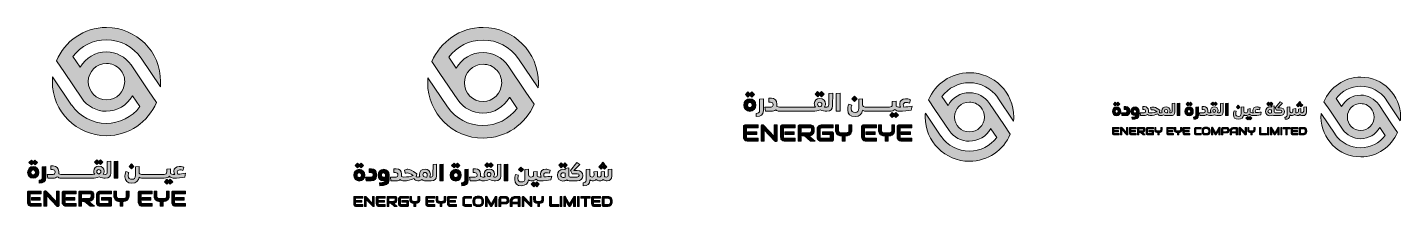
# Model space of a CAD drawing. Header units: millimetres. Extents: x 81 to 1251, y -181 to -29.
import ezdxf

# ---------------------------------------------------------------- set-up
doc = ezdxf.new("R2010")
doc.units = ezdxf.units.MM
doc.header["$MEASUREMENT"] = 0
doc.layers.add('Layer 1', color=7, linetype='Continuous', lineweight=0)

# ---------------------------------------------------------------- blocks, each defined once
blk = doc.blocks.new('Block_2')
at = {"layer": 'Layer 1', "true_color": 0x00b9ad, "transparency": 33554687}
h = blk.add_hatch(color=122, dxfattribs=at)
h.dxf.hatch_style = 2
edge = h.paths.add_edge_path()
edge.add_spline(control_points=[(91.9, -175.7), (91.9, -175.7), (84.5, -175.7), (84.5, -175.7), (84.5, -175.7), (84.5, -173.4), (84.5, -173.4), (84.5, -173.4), (91.9, -173.4), (91.9, -173.4), (91.9, -173.4), (91.9, -175.7), (91.9, -175.7)], knot_values=[0, 0, 0, 0, 1, 1, 1, 2, 2, 2, 3, 3, 3, 4, 4, 4, 4], degree=3, periodic=0)
edge = h.paths.add_edge_path()
edge.add_spline(control_points=[(92.9, -181), (92.9, -181), (84.5, -181), (84.5, -181), (84.2, -181), (83.8, -181), (83.4, -180.8), (83, -180.7), (82.7, -180.5), (82.3, -180.3), (82, -180), (81.7, -179.7), (81.5, -179.3), (81.3, -178.8), (81.2, -178.3), (81.2, -177.7), (81.2, -177.7), (81.2, -169.2), (81.2, -169.2), (81.2, -169.1), (81.2, -168.9), (81.3, -168.8), (81.3, -168.6), (81.4, -168.5), (81.5, -168.4), (81.6, -168.3), (81.8, -168.2), (81.9, -168.2), (82, -168.1), (82.2, -168.1), (82.4, -168.1), (82.4, -168.1), (92.9, -168.1), (92.9, -168.1), (92.9, -168.1), (92.9, -170.4), (92.9, -170.4), (92.9, -170.4), (83.5, -170.4), (83.5, -170.4), (83.5, -170.4), (83.5, -177.7), (83.5, -177.7), (83.5, -178), (83.6, -178.3), (83.8, -178.4), (83.9, -178.6), (84.2, -178.7), (84.5, -178.7), (84.5, -178.7), (92.9, -178.7), (92.9, -178.7), (92.9, -178.7), (92.9, -181), (92.9, -181)], knot_values=[0, 0, 0, 0, 1, 1, 1, 2, 2, 2, 3, 3, 3, 4, 4, 4, 5, 5, 5, 6, 6, 6, 7, 7, 7, 8, 8, 8, 9, 9, 9, 10, 10, 10, 11, 11, 11, 12, 12, 12, 13, 13, 13, 14, 14, 14, 15, 15, 15, 16, 16, 16, 17, 17, 17, 18, 18, 18, 18], degree=3, periodic=0)
h = blk.add_hatch(color=122, dxfattribs=at)
h.dxf.hatch_style = 2
edge = h.paths.add_edge_path()
edge.add_spline(control_points=[(108.2, -180), (108.2, -180.2), (108.1, -180.3), (108.1, -180.5), (108, -180.6), (107.9, -180.8), (107.8, -180.9), (107.7, -181), (107.6, -181), (107.4, -181.1), (107.3, -181.2), (107.1, -181.2), (107, -181.2), (106.8, -181.2), (106.7, -181.2), (106.5, -181.1), (106.4, -181.1), (106.3, -181), (106.1, -180.9), (106.1, -180.9), (97.6, -171.9), (97.6, -171.9), (97.6, -171.9), (97.6, -181), (97.6, -181), (97.6, -181), (95.2, -181), (95.2, -181), (95.2, -181), (95.2, -169.1), (95.2, -169.1), (95.2, -168.8), (95.3, -168.6), (95.4, -168.4), (95.6, -168.2), (95.7, -168.1), (95.9, -168), (96.2, -167.9), (96.4, -167.9), (96.6, -167.9), (96.9, -168), (97.1, -168.1), (97.2, -168.2), (97.2, -168.2), (105.8, -177.2), (105.8, -177.2), (105.8, -177.2), (105.8, -168.1), (105.8, -168.1), (105.8, -168.1), (108.2, -168.1), (108.2, -168.1), (108.2, -168.1), (108.2, -180), (108.2, -180)], knot_values=[0, 0, 0, 0, 1, 1, 1, 2, 2, 2, 3, 3, 3, 4, 4, 4, 5, 5, 5, 6, 6, 6, 7, 7, 7, 8, 8, 8, 9, 9, 9, 10, 10, 10, 11, 11, 11, 12, 12, 12, 13, 13, 13, 14, 14, 14, 15, 15, 15, 16, 16, 16, 17, 17, 17, 18, 18, 18, 18], degree=3, periodic=0)
h = blk.add_hatch(color=122, dxfattribs=at)
h.dxf.hatch_style = 2
edge = h.paths.add_edge_path()
edge.add_spline(control_points=[(121.5, -175.7), (121.5, -175.7), (114.1, -175.7), (114.1, -175.7), (114.1, -175.7), (114.1, -173.4), (114.1, -173.4), (114.1, -173.4), (121.5, -173.4), (121.5, -173.4), (121.5, -173.4), (121.5, -175.7), (121.5, -175.7)], knot_values=[0, 0, 0, 0, 1, 1, 1, 2, 2, 2, 3, 3, 3, 4, 4, 4, 4], degree=3, periodic=0)
edge = h.paths.add_edge_path()
edge.add_spline(control_points=[(122.6, -181), (122.6, -181), (114.1, -181), (114.1, -181), (113.8, -181), (113.4, -181), (113.1, -180.8), (112.7, -180.7), (112.3, -180.5), (112, -180.3), (111.7, -180), (111.4, -179.7), (111.2, -179.3), (110.9, -178.8), (110.8, -178.3), (110.8, -177.7), (110.8, -177.7), (110.8, -169.2), (110.8, -169.2), (110.8, -169.1), (110.9, -168.9), (110.9, -168.8), (111, -168.6), (111.1, -168.5), (111.2, -168.4), (111.3, -168.3), (111.4, -168.2), (111.5, -168.2), (111.7, -168.1), (111.8, -168.1), (112, -168.1), (112, -168.1), (122.6, -168.1), (122.6, -168.1), (122.6, -168.1), (122.6, -170.4), (122.6, -170.4), (122.6, -170.4), (113.2, -170.4), (113.2, -170.4), (113.2, -170.4), (113.2, -177.7), (113.2, -177.7), (113.2, -178), (113.3, -178.3), (113.4, -178.4), (113.6, -178.6), (113.8, -178.7), (114.1, -178.7), (114.1, -178.7), (122.6, -178.7), (122.6, -178.7), (122.6, -178.7), (122.6, -181), (122.6, -181)], knot_values=[0, 0, 0, 0, 1, 1, 1, 2, 2, 2, 3, 3, 3, 4, 4, 4, 5, 5, 5, 6, 6, 6, 7, 7, 7, 8, 8, 8, 9, 9, 9, 10, 10, 10, 11, 11, 11, 12, 12, 12, 13, 13, 13, 14, 14, 14, 15, 15, 15, 16, 16, 16, 17, 17, 17, 18, 18, 18, 18], degree=3, periodic=0)
h = blk.add_hatch(color=122, dxfattribs=at)
h.dxf.hatch_style = 2
edge = h.paths.add_edge_path()
edge.add_spline(control_points=[(137.8, -172.4), (137.8, -173), (137.7, -173.4), (137.6, -173.9), (137.5, -174.3), (137.3, -174.6), (137.1, -175), (136.8, -175.3), (136.6, -175.6), (136.3, -175.8), (136, -176), (135.7, -176.2), (135.4, -176.4), (135, -176.5), (134.7, -176.6), (134.4, -176.7), (134, -176.7), (133.7, -176.8), (133.5, -176.8), (133.5, -176.8), (138.4, -181), (138.4, -181), (138.4, -181), (134.7, -181), (134.7, -181), (134.7, -181), (129.8, -176.8), (129.8, -176.8), (129.8, -176.8), (128.1, -176.8), (128.1, -176.8), (128.1, -176.8), (128.1, -174.4), (128.1, -174.4), (128.1, -174.4), (133.5, -174.4), (133.5, -174.4), (133.7, -174.4), (134, -174.3), (134.3, -174.2), (134.5, -174.1), (134.7, -174), (134.9, -173.8), (135.1, -173.7), (135.2, -173.5), (135.3, -173.2), (135.4, -173), (135.4, -172.7), (135.4, -172.4), (135.4, -172.4), (135.4, -170.9), (135.4, -170.9), (135.4, -170.8), (135.4, -170.7), (135.4, -170.6), (135.4, -170.6), (135.3, -170.5), (135.3, -170.5), (135.2, -170.4), (135.2, -170.4), (135.1, -170.4), (135.1, -170.4), (135, -170.4), (134.9, -170.4), (134.9, -170.4), (127.2, -170.4), (127.2, -170.4), (127.2, -170.4), (127.2, -181), (127.2, -181), (127.2, -181), (124.9, -181), (124.9, -181), (124.9, -181), (124.9, -169.2), (124.9, -169.2), (124.9, -169.1), (124.9, -168.9), (124.9, -168.8), (125, -168.6), (125.1, -168.5), (125.2, -168.4), (125.3, -168.3), (125.4, -168.2), (125.6, -168.2), (125.7, -168.1), (125.9, -168.1), (126, -168.1), (126, -168.1), (134.9, -168.1), (134.9, -168.1), (135.5, -168.1), (135.9, -168.2), (136.3, -168.3), (136.6, -168.5), (136.9, -168.8), (137.2, -169.1), (137.4, -169.3), (137.5, -169.7), (137.6, -170), (137.7, -170.3), (137.8, -170.6), (137.8, -170.9), (137.8, -170.9), (137.8, -172.4), (137.8, -172.4)], knot_values=[0, 0, 0, 0, 1, 1, 1, 2, 2, 2, 3, 3, 3, 4, 4, 4, 5, 5, 5, 6, 6, 6, 7, 7, 7, 8, 8, 8, 9, 9, 9, 10, 10, 10, 11, 11, 11, 12, 12, 12, 13, 13, 13, 14, 14, 14, 15, 15, 15, 16, 16, 16, 17, 17, 17, 18, 18, 18, 19, 19, 19, 20, 20, 20, 21, 21, 21, 22, 22, 22, 23, 23, 23, 24, 24, 24, 25, 25, 25, 26, 26, 26, 27, 27, 27, 28, 28, 28, 29, 29, 29, 30, 30, 30, 31, 31, 31, 32, 32, 32, 33, 33, 33, 34, 34, 34, 35, 35, 35, 35], degree=3, periodic=0)
h = blk.add_hatch(color=122, dxfattribs=at)
h.dxf.hatch_style = 2
edge = h.paths.add_edge_path()
edge.add_spline(control_points=[(152.9, -179.8), (152.9, -180), (152.9, -180.2), (152.8, -180.3), (152.8, -180.4), (152.7, -180.6), (152.6, -180.7), (152.5, -180.8), (152.4, -180.9), (152.2, -180.9), (152.1, -181), (151.9, -181), (151.7, -181), (151.7, -181), (143.3, -181), (143.3, -181), (143.1, -181), (142.8, -181), (142.6, -180.9), (142.3, -180.9), (142.1, -180.8), (141.8, -180.7), (141.6, -180.6), (141.4, -180.4), (141.1, -180.3), (140.9, -180.1), (140.7, -179.9), (140.5, -179.7), (140.4, -179.4), (140.2, -179.1), (140.1, -178.8), (140, -178.5), (140, -178.1), (140, -177.7), (140, -177.7), (140, -171.4), (140, -171.4), (140, -171.1), (140, -170.9), (140.1, -170.7), (140.1, -170.4), (140.2, -170.2), (140.3, -169.9), (140.4, -169.7), (140.5, -169.4), (140.7, -169.2), (140.9, -169), (141.1, -168.8), (141.3, -168.6), (141.6, -168.5), (141.9, -168.3), (142.2, -168.2), (142.5, -168.1), (142.9, -168.1), (143.3, -168.1), (143.3, -168.1), (152.8, -168.1), (152.8, -168.1), (152.8, -168.1), (152.8, -170.4), (152.8, -170.4), (152.8, -170.4), (143.3, -170.4), (143.3, -170.4), (143, -170.4), (142.7, -170.5), (142.6, -170.7), (142.4, -170.8), (142.3, -171.1), (142.3, -171.4), (142.3, -171.4), (142.3, -177.7), (142.3, -177.7), (142.3, -178), (142.4, -178.3), (142.6, -178.4), (142.7, -178.6), (143, -178.7), (143.3, -178.7), (143.3, -178.7), (150.6, -178.7), (150.6, -178.7), (150.6, -178.7), (150.6, -175.7), (150.6, -175.7), (150.6, -175.7), (144.3, -175.7), (144.3, -175.7), (144.3, -175.7), (144.3, -173.4), (144.3, -173.4), (144.3, -173.4), (151.7, -173.4), (151.7, -173.4), (151.9, -173.4), (152.1, -173.4), (152.2, -173.5), (152.4, -173.5), (152.5, -173.6), (152.6, -173.7), (152.7, -173.8), (152.8, -173.9), (152.8, -174.1), (152.9, -174.2), (152.9, -174.4), (152.9, -174.5), (152.9, -174.5), (152.9, -179.8), (152.9, -179.8)], knot_values=[0, 0, 0, 0, 1, 1, 1, 2, 2, 2, 3, 3, 3, 4, 4, 4, 5, 5, 5, 6, 6, 6, 7, 7, 7, 8, 8, 8, 9, 9, 9, 10, 10, 10, 11, 11, 11, 12, 12, 12, 13, 13, 13, 14, 14, 14, 15, 15, 15, 16, 16, 16, 17, 17, 17, 18, 18, 18, 19, 19, 19, 20, 20, 20, 21, 21, 21, 22, 22, 22, 23, 23, 23, 24, 24, 24, 25, 25, 25, 26, 26, 26, 27, 27, 27, 28, 28, 28, 29, 29, 29, 30, 30, 30, 31, 31, 31, 32, 32, 32, 33, 33, 33, 34, 34, 34, 35, 35, 35, 36, 36, 36, 36], degree=3, periodic=0)
h = blk.add_hatch(color=122, dxfattribs=at)
h.dxf.hatch_style = 2
edge = h.paths.add_edge_path()
edge.add_spline(control_points=[(167.7, -172.4), (167.7, -172.9), (167.6, -173.4), (167.5, -173.8), (167.4, -174.3), (167.2, -174.6), (167, -175), (166.7, -175.3), (166.5, -175.5), (166.2, -175.8), (165.9, -176), (165.6, -176.2), (165.3, -176.3), (164.9, -176.5), (164.6, -176.6), (164.3, -176.7), (164, -176.7), (163.7, -176.8), (163.4, -176.8), (163.4, -176.8), (162.4, -176.8), (162.4, -176.8), (162.4, -176.8), (162.4, -181), (162.4, -181), (162.4, -181), (160.1, -181), (160.1, -181), (160.1, -181), (160.1, -176.8), (160.1, -176.8), (160.1, -176.8), (159.1, -176.8), (159.1, -176.8), (158.8, -176.8), (158.5, -176.7), (158.2, -176.7), (157.9, -176.6), (157.5, -176.5), (157.2, -176.3), (156.9, -176.2), (156.6, -176), (156.3, -175.8), (156, -175.5), (155.7, -175.3), (155.5, -175), (155.3, -174.6), (155.1, -174.3), (155, -173.8), (154.8, -173.4), (154.8, -172.9), (154.8, -172.4), (154.8, -172.4), (154.8, -168.1), (154.8, -168.1), (154.8, -168.1), (157.1, -168.1), (157.1, -168.1), (157.1, -168.1), (157.1, -172.4), (157.1, -172.4), (157.1, -172.7), (157.2, -173), (157.3, -173.2), (157.4, -173.5), (157.5, -173.7), (157.7, -173.9), (157.8, -174), (158, -174.2), (158.3, -174.3), (158.5, -174.3), (158.8, -174.4), (159.1, -174.4), (159.1, -174.4), (163.4, -174.4), (163.4, -174.4), (163.6, -174.4), (163.8, -174.3), (164.1, -174.3), (164.3, -174.2), (164.5, -174.1), (164.7, -174), (164.9, -173.8), (165, -173.6), (165.2, -173.4), (165.3, -173.1), (165.4, -172.8), (165.4, -172.4), (165.4, -172.4), (165.4, -168.1), (165.4, -168.1), (165.4, -168.1), (167.7, -168.1), (167.7, -168.1), (167.7, -168.1), (167.7, -172.4), (167.7, -172.4)], knot_values=[0, 0, 0, 0, 1, 1, 1, 2, 2, 2, 3, 3, 3, 4, 4, 4, 5, 5, 5, 6, 6, 6, 7, 7, 7, 8, 8, 8, 9, 9, 9, 10, 10, 10, 11, 11, 11, 12, 12, 12, 13, 13, 13, 14, 14, 14, 15, 15, 15, 16, 16, 16, 17, 17, 17, 18, 18, 18, 19, 19, 19, 20, 20, 20, 21, 21, 21, 22, 22, 22, 23, 23, 23, 24, 24, 24, 25, 25, 25, 26, 26, 26, 27, 27, 27, 28, 28, 28, 29, 29, 29, 30, 30, 30, 31, 31, 31, 32, 32, 32, 32], degree=3, periodic=0)
h = blk.add_hatch(color=122, dxfattribs=at)
h.dxf.hatch_style = 2
edge = h.paths.add_edge_path()
edge.add_spline(control_points=[(186.3, -175.7), (186.3, -175.7), (178.9, -175.7), (178.9, -175.7), (178.9, -175.7), (178.9, -173.4), (178.9, -173.4), (178.9, -173.4), (186.3, -173.4), (186.3, -173.4), (186.3, -173.4), (186.3, -175.7), (186.3, -175.7)], knot_values=[0, 0, 0, 0, 1, 1, 1, 2, 2, 2, 3, 3, 3, 4, 4, 4, 4], degree=3, periodic=0)
edge = h.paths.add_edge_path()
edge.add_spline(control_points=[(187.4, -181), (187.4, -181), (178.9, -181), (178.9, -181), (178.6, -181), (178.2, -181), (177.9, -180.8), (177.5, -180.7), (177.1, -180.5), (176.8, -180.3), (176.5, -180), (176.2, -179.7), (176, -179.3), (175.7, -178.8), (175.6, -178.3), (175.6, -177.7), (175.6, -177.7), (175.6, -169.2), (175.6, -169.2), (175.6, -169.1), (175.7, -168.9), (175.7, -168.8), (175.8, -168.6), (175.9, -168.5), (176, -168.4), (176.1, -168.3), (176.2, -168.2), (176.3, -168.2), (176.5, -168.1), (176.6, -168.1), (176.8, -168.1), (176.8, -168.1), (187.4, -168.1), (187.4, -168.1), (187.4, -168.1), (187.4, -170.4), (187.4, -170.4), (187.4, -170.4), (178, -170.4), (178, -170.4), (178, -170.4), (178, -177.7), (178, -177.7), (178, -178), (178.1, -178.3), (178.2, -178.4), (178.4, -178.6), (178.6, -178.7), (178.9, -178.7), (178.9, -178.7), (187.4, -178.7), (187.4, -178.7), (187.4, -178.7), (187.4, -181), (187.4, -181)], knot_values=[0, 0, 0, 0, 1, 1, 1, 2, 2, 2, 3, 3, 3, 4, 4, 4, 5, 5, 5, 6, 6, 6, 7, 7, 7, 8, 8, 8, 9, 9, 9, 10, 10, 10, 11, 11, 11, 12, 12, 12, 13, 13, 13, 14, 14, 14, 15, 15, 15, 16, 16, 16, 17, 17, 17, 18, 18, 18, 18], degree=3, periodic=0)
h = blk.add_hatch(color=122, dxfattribs=at)
h.dxf.hatch_style = 2
edge = h.paths.add_edge_path()
edge.add_spline(control_points=[(202, -172.4), (202, -172.9), (201.9, -173.4), (201.8, -173.8), (201.7, -174.3), (201.5, -174.6), (201.3, -175), (201, -175.3), (200.8, -175.5), (200.5, -175.8), (200.2, -176), (199.9, -176.2), (199.5, -176.3), (199.2, -176.5), (198.9, -176.6), (198.6, -176.7), (198.2, -176.7), (197.9, -176.8), (197.6, -176.8), (197.6, -176.8), (196.7, -176.8), (196.7, -176.8), (196.7, -176.8), (196.7, -181), (196.7, -181), (196.7, -181), (194.3, -181), (194.3, -181), (194.3, -181), (194.3, -176.8), (194.3, -176.8), (194.3, -176.8), (193.4, -176.8), (193.4, -176.8), (193.1, -176.8), (192.8, -176.7), (192.5, -176.7), (192.1, -176.6), (191.8, -176.5), (191.5, -176.3), (191.2, -176.2), (190.9, -176), (190.6, -175.8), (190.3, -175.5), (190, -175.3), (189.8, -175), (189.6, -174.6), (189.4, -174.3), (189.2, -173.8), (189.1, -173.4), (189, -172.9), (189, -172.4), (189, -172.4), (189, -168.1), (189, -168.1), (189, -168.1), (191.4, -168.1), (191.4, -168.1), (191.4, -168.1), (191.4, -172.4), (191.4, -172.4), (191.4, -172.7), (191.4, -173), (191.5, -173.2), (191.6, -173.5), (191.8, -173.7), (191.9, -173.9), (192.1, -174), (192.3, -174.2), (192.6, -174.3), (192.8, -174.3), (193.1, -174.4), (193.4, -174.4), (193.4, -174.4), (197.6, -174.4), (197.6, -174.4), (197.9, -174.4), (198.1, -174.3), (198.3, -174.3), (198.6, -174.2), (198.8, -174.1), (199, -174), (199.2, -173.8), (199.3, -173.6), (199.5, -173.4), (199.6, -173.1), (199.6, -172.8), (199.6, -172.4), (199.6, -172.4), (199.6, -168.1), (199.6, -168.1), (199.6, -168.1), (202, -168.1), (202, -168.1), (202, -168.1), (202, -172.4), (202, -172.4)], knot_values=[0, 0, 0, 0, 1, 1, 1, 2, 2, 2, 3, 3, 3, 4, 4, 4, 5, 5, 5, 6, 6, 6, 7, 7, 7, 8, 8, 8, 9, 9, 9, 10, 10, 10, 11, 11, 11, 12, 12, 12, 13, 13, 13, 14, 14, 14, 15, 15, 15, 16, 16, 16, 17, 17, 17, 18, 18, 18, 19, 19, 19, 20, 20, 20, 21, 21, 21, 22, 22, 22, 23, 23, 23, 24, 24, 24, 25, 25, 25, 26, 26, 26, 27, 27, 27, 28, 28, 28, 29, 29, 29, 30, 30, 30, 31, 31, 31, 32, 32, 32, 32], degree=3, periodic=0)
h = blk.add_hatch(color=122, dxfattribs=at)
h.dxf.hatch_style = 2
edge = h.paths.add_edge_path()
edge.add_spline(control_points=[(214.8, -175.7), (214.8, -175.7), (207.3, -175.7), (207.3, -175.7), (207.3, -175.7), (207.3, -173.4), (207.3, -173.4), (207.3, -173.4), (214.8, -173.4), (214.8, -173.4), (214.8, -173.4), (214.8, -175.7), (214.8, -175.7)], knot_values=[0, 0, 0, 0, 1, 1, 1, 2, 2, 2, 3, 3, 3, 4, 4, 4, 4], degree=3, periodic=0)
edge = h.paths.add_edge_path()
edge.add_spline(control_points=[(215.8, -181), (215.8, -181), (207.3, -181), (207.3, -181), (207, -181), (206.7, -181), (206.3, -180.8), (205.9, -180.7), (205.5, -180.5), (205.2, -180.3), (204.9, -180), (204.6, -179.7), (204.4, -179.3), (204.2, -178.8), (204.1, -178.3), (204.1, -177.7), (204.1, -177.7), (204.1, -169.2), (204.1, -169.2), (204.1, -169.1), (204.1, -168.9), (204.1, -168.8), (204.2, -168.6), (204.3, -168.5), (204.4, -168.4), (204.5, -168.3), (204.6, -168.2), (204.8, -168.2), (204.9, -168.1), (205.1, -168.1), (205.2, -168.1), (205.2, -168.1), (215.8, -168.1), (215.8, -168.1), (215.8, -168.1), (215.8, -170.4), (215.8, -170.4), (215.8, -170.4), (206.4, -170.4), (206.4, -170.4), (206.4, -170.4), (206.4, -177.7), (206.4, -177.7), (206.4, -178), (206.5, -178.3), (206.6, -178.4), (206.8, -178.6), (207, -178.7), (207.4, -178.7), (207.4, -178.7), (215.8, -178.7), (215.8, -178.7), (215.8, -178.7), (215.8, -181), (215.8, -181)], knot_values=[0, 0, 0, 0, 1, 1, 1, 2, 2, 2, 3, 3, 3, 4, 4, 4, 5, 5, 5, 6, 6, 6, 7, 7, 7, 8, 8, 8, 9, 9, 9, 10, 10, 10, 11, 11, 11, 12, 12, 12, 13, 13, 13, 14, 14, 14, 15, 15, 15, 16, 16, 16, 17, 17, 17, 18, 18, 18, 18], degree=3, periodic=0)
at = {"layer": 'Layer 1'}
for points, knots in [([(92.9, -181), (92.9, -181), (84.5, -181), (84.5, -181), (84.2, -181), (83.8, -181), (83.4, -180.8), (83, -180.7), (82.7, -180.5), (82.3, -180.3), (82, -180), (81.7, -179.7), (81.5, -179.3), (81.3, -178.8), (81.2, -178.3), (81.2, -177.7), (81.2, -177.7), (81.2, -169.2), (81.2, -169.2), (81.2, -169.1), (81.2, -168.9), (81.3, -168.8), (81.3, -168.6), (81.4, -168.5), (81.5, -168.4), (81.6, -168.3), (81.8, -168.2), (81.9, -168.2), (82, -168.1), (82.2, -168.1), (82.4, -168.1), (82.4, -168.1), (92.9, -168.1), (92.9, -168.1), (92.9, -168.1), (92.9, -170.4), (92.9, -170.4), (92.9, -170.4), (83.5, -170.4), (83.5, -170.4), (83.5, -170.4), (83.5, -177.7), (83.5, -177.7), (83.5, -178), (83.6, -178.3), (83.8, -178.4), (83.9, -178.6), (84.2, -178.7), (84.5, -178.7), (84.5, -178.7), (92.9, -178.7), (92.9, -178.7), (92.9, -178.7), (92.9, -181), (92.9, -181)], [0, 0, 0, 0, 1, 1, 1, 2, 2, 2, 3, 3, 3, 4, 4, 4, 5, 5, 5, 6, 6, 6, 7, 7, 7, 8, 8, 8, 9, 9, 9, 10, 10, 10, 11, 11, 11, 12, 12, 12, 13, 13, 13, 14, 14, 14, 15, 15, 15, 16, 16, 16, 17, 17, 17, 18, 18, 18, 18]), ([(91.9, -175.7), (91.9, -175.7), (84.5, -175.7), (84.5, -175.7), (84.5, -175.7), (84.5, -173.4), (84.5, -173.4), (84.5, -173.4), (91.9, -173.4), (91.9, -173.4), (91.9, -173.4), (91.9, -175.7), (91.9, -175.7)], [0, 0, 0, 0, 1, 1, 1, 2, 2, 2, 3, 3, 3, 4, 4, 4, 4]), ([(108.2, -180), (108.2, -180.2), (108.1, -180.3), (108.1, -180.5), (108, -180.6), (107.9, -180.8), (107.8, -180.9), (107.7, -181), (107.6, -181), (107.4, -181.1), (107.3, -181.2), (107.1, -181.2), (107, -181.2), (106.8, -181.2), (106.7, -181.2), (106.5, -181.1), (106.4, -181.1), (106.3, -181), (106.1, -180.9), (106.1, -180.9), (97.6, -171.9), (97.6, -171.9), (97.6, -171.9), (97.6, -181), (97.6, -181), (97.6, -181), (95.2, -181), (95.2, -181), (95.2, -181), (95.2, -169.1), (95.2, -169.1), (95.2, -168.8), (95.3, -168.6), (95.4, -168.4), (95.6, -168.2), (95.7, -168.1), (95.9, -168), (96.2, -167.9), (96.4, -167.9), (96.6, -167.9), (96.9, -168), (97.1, -168.1), (97.2, -168.2), (97.2, -168.2), (105.8, -177.2), (105.8, -177.2), (105.8, -177.2), (105.8, -168.1), (105.8, -168.1), (105.8, -168.1), (108.2, -168.1), (108.2, -168.1), (108.2, -168.1), (108.2, -180), (108.2, -180)], [0, 0, 0, 0, 1, 1, 1, 2, 2, 2, 3, 3, 3, 4, 4, 4, 5, 5, 5, 6, 6, 6, 7, 7, 7, 8, 8, 8, 9, 9, 9, 10, 10, 10, 11, 11, 11, 12, 12, 12, 13, 13, 13, 14, 14, 14, 15, 15, 15, 16, 16, 16, 17, 17, 17, 18, 18, 18, 18]), ([(122.6, -181), (122.6, -181), (114.1, -181), (114.1, -181), (113.8, -181), (113.4, -181), (113.1, -180.8), (112.7, -180.7), (112.3, -180.5), (112, -180.3), (111.7, -180), (111.4, -179.7), (111.2, -179.3), (110.9, -178.8), (110.8, -178.3), (110.8, -177.7), (110.8, -177.7), (110.8, -169.2), (110.8, -169.2), (110.8, -169.1), (110.9, -168.9), (110.9, -168.8), (111, -168.6), (111.1, -168.5), (111.2, -168.4), (111.3, -168.3), (111.4, -168.2), (111.5, -168.2), (111.7, -168.1), (111.8, -168.1), (112, -168.1), (112, -168.1), (122.6, -168.1), (122.6, -168.1), (122.6, -168.1), (122.6, -170.4), (122.6, -170.4), (122.6, -170.4), (113.2, -170.4), (113.2, -170.4), (113.2, -170.4), (113.2, -177.7), (113.2, -177.7), (113.2, -178), (113.3, -178.3), (113.4, -178.4), (113.6, -178.6), (113.8, -178.7), (114.1, -178.7), (114.1, -178.7), (122.6, -178.7), (122.6, -178.7), (122.6, -178.7), (122.6, -181), (122.6, -181)], [0, 0, 0, 0, 1, 1, 1, 2, 2, 2, 3, 3, 3, 4, 4, 4, 5, 5, 5, 6, 6, 6, 7, 7, 7, 8, 8, 8, 9, 9, 9, 10, 10, 10, 11, 11, 11, 12, 12, 12, 13, 13, 13, 14, 14, 14, 15, 15, 15, 16, 16, 16, 17, 17, 17, 18, 18, 18, 18]), ([(121.5, -175.7), (121.5, -175.7), (114.1, -175.7), (114.1, -175.7), (114.1, -175.7), (114.1, -173.4), (114.1, -173.4), (114.1, -173.4), (121.5, -173.4), (121.5, -173.4), (121.5, -173.4), (121.5, -175.7), (121.5, -175.7)], [0, 0, 0, 0, 1, 1, 1, 2, 2, 2, 3, 3, 3, 4, 4, 4, 4]), ([(137.8, -172.4), (137.8, -173), (137.7, -173.4), (137.6, -173.9), (137.5, -174.3), (137.3, -174.6), (137.1, -175), (136.8, -175.3), (136.6, -175.6), (136.3, -175.8), (136, -176), (135.7, -176.2), (135.4, -176.4), (135, -176.5), (134.7, -176.6), (134.4, -176.7), (134, -176.7), (133.7, -176.8), (133.5, -176.8), (133.5, -176.8), (138.4, -181), (138.4, -181), (138.4, -181), (134.7, -181), (134.7, -181), (134.7, -181), (129.8, -176.8), (129.8, -176.8), (129.8, -176.8), (128.1, -176.8), (128.1, -176.8), (128.1, -176.8), (128.1, -174.4), (128.1, -174.4), (128.1, -174.4), (133.5, -174.4), (133.5, -174.4), (133.7, -174.4), (134, -174.3), (134.3, -174.2), (134.5, -174.1), (134.7, -174), (134.9, -173.8), (135.1, -173.7), (135.2, -173.5), (135.3, -173.2), (135.4, -173), (135.4, -172.7), (135.4, -172.4), (135.4, -172.4), (135.4, -170.9), (135.4, -170.9), (135.4, -170.8), (135.4, -170.7), (135.4, -170.6), (135.4, -170.6), (135.3, -170.5), (135.3, -170.5), (135.2, -170.4), (135.2, -170.4), (135.1, -170.4), (135.1, -170.4), (135, -170.4), (134.9, -170.4), (134.9, -170.4), (127.2, -170.4), (127.2, -170.4), (127.2, -170.4), (127.2, -181), (127.2, -181), (127.2, -181), (124.9, -181), (124.9, -181), (124.9, -181), (124.9, -169.2), (124.9, -169.2), (124.9, -169.1), (124.9, -168.9), (124.9, -168.8), (125, -168.6), (125.1, -168.5), (125.2, -168.4), (125.3, -168.3), (125.4, -168.2), (125.6, -168.2), (125.7, -168.1), (125.9, -168.1), (126, -168.1), (126, -168.1), (134.9, -168.1), (134.9, -168.1), (135.5, -168.1), (135.9, -168.2), (136.3, -168.3), (136.6, -168.5), (136.9, -168.8), (137.2, -169.1), (137.4, -169.3), (137.5, -169.7), (137.6, -170), (137.7, -170.3), (137.8, -170.6), (137.8, -170.9), (137.8, -170.9), (137.8, -172.4), (137.8, -172.4)], [0, 0, 0, 0, 1, 1, 1, 2, 2, 2, 3, 3, 3, 4, 4, 4, 5, 5, 5, 6, 6, 6, 7, 7, 7, 8, 8, 8, 9, 9, 9, 10, 10, 10, 11, 11, 11, 12, 12, 12, 13, 13, 13, 14, 14, 14, 15, 15, 15, 16, 16, 16, 17, 17, 17, 18, 18, 18, 19, 19, 19, 20, 20, 20, 21, 21, 21, 22, 22, 22, 23, 23, 23, 24, 24, 24, 25, 25, 25, 26, 26, 26, 27, 27, 27, 28, 28, 28, 29, 29, 29, 30, 30, 30, 31, 31, 31, 32, 32, 32, 33, 33, 33, 34, 34, 34, 35, 35, 35, 35]), ([(152.9, -179.8), (152.9, -180), (152.9, -180.2), (152.8, -180.3), (152.8, -180.4), (152.7, -180.6), (152.6, -180.7), (152.5, -180.8), (152.4, -180.9), (152.2, -180.9), (152.1, -181), (151.9, -181), (151.7, -181), (151.7, -181), (143.3, -181), (143.3, -181), (143.1, -181), (142.8, -181), (142.6, -180.9), (142.3, -180.9), (142.1, -180.8), (141.8, -180.7), (141.6, -180.6), (141.4, -180.4), (141.1, -180.3), (140.9, -180.1), (140.7, -179.9), (140.5, -179.7), (140.4, -179.4), (140.2, -179.1), (140.1, -178.8), (140, -178.5), (140, -178.1), (140, -177.7), (140, -177.7), (140, -171.4), (140, -171.4), (140, -171.1), (140, -170.9), (140.1, -170.7), (140.1, -170.4), (140.2, -170.2), (140.3, -169.9), (140.4, -169.7), (140.5, -169.4), (140.7, -169.2), (140.9, -169), (141.1, -168.8), (141.3, -168.6), (141.6, -168.5), (141.9, -168.3), (142.2, -168.2), (142.5, -168.1), (142.9, -168.1), (143.3, -168.1), (143.3, -168.1), (152.8, -168.1), (152.8, -168.1), (152.8, -168.1), (152.8, -170.4), (152.8, -170.4), (152.8, -170.4), (143.3, -170.4), (143.3, -170.4), (143, -170.4), (142.7, -170.5), (142.6, -170.7), (142.4, -170.8), (142.3, -171.1), (142.3, -171.4), (142.3, -171.4), (142.3, -177.7), (142.3, -177.7), (142.3, -178), (142.4, -178.3), (142.6, -178.4), (142.7, -178.6), (143, -178.7), (143.3, -178.7), (143.3, -178.7), (150.6, -178.7), (150.6, -178.7), (150.6, -178.7), (150.6, -175.7), (150.6, -175.7), (150.6, -175.7), (144.3, -175.7), (144.3, -175.7), (144.3, -175.7), (144.3, -173.4), (144.3, -173.4), (144.3, -173.4), (151.7, -173.4), (151.7, -173.4), (151.9, -173.4), (152.1, -173.4), (152.2, -173.5), (152.4, -173.5), (152.5, -173.6), (152.6, -173.7), (152.7, -173.8), (152.8, -173.9), (152.8, -174.1), (152.9, -174.2), (152.9, -174.4), (152.9, -174.5), (152.9, -174.5), (152.9, -179.8), (152.9, -179.8)], [0, 0, 0, 0, 1, 1, 1, 2, 2, 2, 3, 3, 3, 4, 4, 4, 5, 5, 5, 6, 6, 6, 7, 7, 7, 8, 8, 8, 9, 9, 9, 10, 10, 10, 11, 11, 11, 12, 12, 12, 13, 13, 13, 14, 14, 14, 15, 15, 15, 16, 16, 16, 17, 17, 17, 18, 18, 18, 19, 19, 19, 20, 20, 20, 21, 21, 21, 22, 22, 22, 23, 23, 23, 24, 24, 24, 25, 25, 25, 26, 26, 26, 27, 27, 27, 28, 28, 28, 29, 29, 29, 30, 30, 30, 31, 31, 31, 32, 32, 32, 33, 33, 33, 34, 34, 34, 35, 35, 35, 36, 36, 36, 36]), ([(167.7, -172.4), (167.7, -172.9), (167.6, -173.4), (167.5, -173.8), (167.4, -174.3), (167.2, -174.6), (167, -175), (166.7, -175.3), (166.5, -175.5), (166.2, -175.8), (165.9, -176), (165.6, -176.2), (165.3, -176.3), (164.9, -176.5), (164.6, -176.6), (164.3, -176.7), (164, -176.7), (163.7, -176.8), (163.4, -176.8), (163.4, -176.8), (162.4, -176.8), (162.4, -176.8), (162.4, -176.8), (162.4, -181), (162.4, -181), (162.4, -181), (160.1, -181), (160.1, -181), (160.1, -181), (160.1, -176.8), (160.1, -176.8), (160.1, -176.8), (159.1, -176.8), (159.1, -176.8), (158.8, -176.8), (158.5, -176.7), (158.2, -176.7), (157.9, -176.6), (157.5, -176.5), (157.2, -176.3), (156.9, -176.2), (156.6, -176), (156.3, -175.8), (156, -175.5), (155.7, -175.3), (155.5, -175), (155.3, -174.6), (155.1, -174.3), (155, -173.8), (154.8, -173.4), (154.8, -172.9), (154.8, -172.4), (154.8, -172.4), (154.8, -168.1), (154.8, -168.1), (154.8, -168.1), (157.1, -168.1), (157.1, -168.1), (157.1, -168.1), (157.1, -172.4), (157.1, -172.4), (157.1, -172.7), (157.2, -173), (157.3, -173.2), (157.4, -173.5), (157.5, -173.7), (157.7, -173.9), (157.8, -174), (158, -174.2), (158.3, -174.3), (158.5, -174.3), (158.8, -174.4), (159.1, -174.4), (159.1, -174.4), (163.4, -174.4), (163.4, -174.4), (163.6, -174.4), (163.8, -174.3), (164.1, -174.3), (164.3, -174.2), (164.5, -174.1), (164.7, -174), (164.9, -173.8), (165, -173.6), (165.2, -173.4), (165.3, -173.1), (165.4, -172.8), (165.4, -172.4), (165.4, -172.4), (165.4, -168.1), (165.4, -168.1), (165.4, -168.1), (167.7, -168.1), (167.7, -168.1), (167.7, -168.1), (167.7, -172.4), (167.7, -172.4)], [0, 0, 0, 0, 1, 1, 1, 2, 2, 2, 3, 3, 3, 4, 4, 4, 5, 5, 5, 6, 6, 6, 7, 7, 7, 8, 8, 8, 9, 9, 9, 10, 10, 10, 11, 11, 11, 12, 12, 12, 13, 13, 13, 14, 14, 14, 15, 15, 15, 16, 16, 16, 17, 17, 17, 18, 18, 18, 19, 19, 19, 20, 20, 20, 21, 21, 21, 22, 22, 22, 23, 23, 23, 24, 24, 24, 25, 25, 25, 26, 26, 26, 27, 27, 27, 28, 28, 28, 29, 29, 29, 30, 30, 30, 31, 31, 31, 32, 32, 32, 32]), ([(187.4, -181), (187.4, -181), (178.9, -181), (178.9, -181), (178.6, -181), (178.2, -181), (177.9, -180.8), (177.5, -180.7), (177.1, -180.5), (176.8, -180.3), (176.5, -180), (176.2, -179.7), (176, -179.3), (175.7, -178.8), (175.6, -178.3), (175.6, -177.7), (175.6, -177.7), (175.6, -169.2), (175.6, -169.2), (175.6, -169.1), (175.7, -168.9), (175.7, -168.8), (175.8, -168.6), (175.9, -168.5), (176, -168.4), (176.1, -168.3), (176.2, -168.2), (176.3, -168.2), (176.5, -168.1), (176.6, -168.1), (176.8, -168.1), (176.8, -168.1), (187.4, -168.1), (187.4, -168.1), (187.4, -168.1), (187.4, -170.4), (187.4, -170.4), (187.4, -170.4), (178, -170.4), (178, -170.4), (178, -170.4), (178, -177.7), (178, -177.7), (178, -178), (178.1, -178.3), (178.2, -178.4), (178.4, -178.6), (178.6, -178.7), (178.9, -178.7), (178.9, -178.7), (187.4, -178.7), (187.4, -178.7), (187.4, -178.7), (187.4, -181), (187.4, -181)], [0, 0, 0, 0, 1, 1, 1, 2, 2, 2, 3, 3, 3, 4, 4, 4, 5, 5, 5, 6, 6, 6, 7, 7, 7, 8, 8, 8, 9, 9, 9, 10, 10, 10, 11, 11, 11, 12, 12, 12, 13, 13, 13, 14, 14, 14, 15, 15, 15, 16, 16, 16, 17, 17, 17, 18, 18, 18, 18]), ([(186.3, -175.7), (186.3, -175.7), (178.9, -175.7), (178.9, -175.7), (178.9, -175.7), (178.9, -173.4), (178.9, -173.4), (178.9, -173.4), (186.3, -173.4), (186.3, -173.4), (186.3, -173.4), (186.3, -175.7), (186.3, -175.7)], [0, 0, 0, 0, 1, 1, 1, 2, 2, 2, 3, 3, 3, 4, 4, 4, 4]), ([(202, -172.4), (202, -172.9), (201.9, -173.4), (201.8, -173.8), (201.7, -174.3), (201.5, -174.6), (201.3, -175), (201, -175.3), (200.8, -175.5), (200.5, -175.8), (200.2, -176), (199.9, -176.2), (199.5, -176.3), (199.2, -176.5), (198.9, -176.6), (198.6, -176.7), (198.2, -176.7), (197.9, -176.8), (197.6, -176.8), (197.6, -176.8), (196.7, -176.8), (196.7, -176.8), (196.7, -176.8), (196.7, -181), (196.7, -181), (196.7, -181), (194.3, -181), (194.3, -181), (194.3, -181), (194.3, -176.8), (194.3, -176.8), (194.3, -176.8), (193.4, -176.8), (193.4, -176.8), (193.1, -176.8), (192.8, -176.7), (192.5, -176.7), (192.1, -176.6), (191.8, -176.5), (191.5, -176.3), (191.2, -176.2), (190.9, -176), (190.6, -175.8), (190.3, -175.5), (190, -175.3), (189.8, -175), (189.6, -174.6), (189.4, -174.3), (189.2, -173.8), (189.1, -173.4), (189, -172.9), (189, -172.4), (189, -172.4), (189, -168.1), (189, -168.1), (189, -168.1), (191.4, -168.1), (191.4, -168.1), (191.4, -168.1), (191.4, -172.4), (191.4, -172.4), (191.4, -172.7), (191.4, -173), (191.5, -173.2), (191.6, -173.5), (191.8, -173.7), (191.9, -173.9), (192.1, -174), (192.3, -174.2), (192.6, -174.3), (192.8, -174.3), (193.1, -174.4), (193.4, -174.4), (193.4, -174.4), (197.6, -174.4), (197.6, -174.4), (197.9, -174.4), (198.1, -174.3), (198.3, -174.3), (198.6, -174.2), (198.8, -174.1), (199, -174), (199.2, -173.8), (199.3, -173.6), (199.5, -173.4), (199.6, -173.1), (199.6, -172.8), (199.6, -172.4), (199.6, -172.4), (199.6, -168.1), (199.6, -168.1), (199.6, -168.1), (202, -168.1), (202, -168.1), (202, -168.1), (202, -172.4), (202, -172.4)], [0, 0, 0, 0, 1, 1, 1, 2, 2, 2, 3, 3, 3, 4, 4, 4, 5, 5, 5, 6, 6, 6, 7, 7, 7, 8, 8, 8, 9, 9, 9, 10, 10, 10, 11, 11, 11, 12, 12, 12, 13, 13, 13, 14, 14, 14, 15, 15, 15, 16, 16, 16, 17, 17, 17, 18, 18, 18, 19, 19, 19, 20, 20, 20, 21, 21, 21, 22, 22, 22, 23, 23, 23, 24, 24, 24, 25, 25, 25, 26, 26, 26, 27, 27, 27, 28, 28, 28, 29, 29, 29, 30, 30, 30, 31, 31, 31, 32, 32, 32, 32]), ([(215.8, -181), (215.8, -181), (207.3, -181), (207.3, -181), (207, -181), (206.7, -181), (206.3, -180.8), (205.9, -180.7), (205.5, -180.5), (205.2, -180.3), (204.9, -180), (204.6, -179.7), (204.4, -179.3), (204.2, -178.8), (204.1, -178.3), (204.1, -177.7), (204.1, -177.7), (204.1, -169.2), (204.1, -169.2), (204.1, -169.1), (204.1, -168.9), (204.1, -168.8), (204.2, -168.6), (204.3, -168.5), (204.4, -168.4), (204.5, -168.3), (204.6, -168.2), (204.8, -168.2), (204.9, -168.1), (205.1, -168.1), (205.2, -168.1), (205.2, -168.1), (215.8, -168.1), (215.8, -168.1), (215.8, -168.1), (215.8, -170.4), (215.8, -170.4), (215.8, -170.4), (206.4, -170.4), (206.4, -170.4), (206.4, -170.4), (206.4, -177.7), (206.4, -177.7), (206.4, -178), (206.5, -178.3), (206.6, -178.4), (206.8, -178.6), (207, -178.7), (207.4, -178.7), (207.4, -178.7), (215.8, -178.7), (215.8, -178.7), (215.8, -178.7), (215.8, -181), (215.8, -181)], [0, 0, 0, 0, 1, 1, 1, 2, 2, 2, 3, 3, 3, 4, 4, 4, 5, 5, 5, 6, 6, 6, 7, 7, 7, 8, 8, 8, 9, 9, 9, 10, 10, 10, 11, 11, 11, 12, 12, 12, 13, 13, 13, 14, 14, 14, 15, 15, 15, 16, 16, 16, 17, 17, 17, 18, 18, 18, 18]), ([(214.8, -175.7), (214.8, -175.7), (207.3, -175.7), (207.3, -175.7), (207.3, -175.7), (207.3, -173.4), (207.3, -173.4), (207.3, -173.4), (214.8, -173.4), (214.8, -173.4), (214.8, -173.4), (214.8, -175.7), (214.8, -175.7)], [0, 0, 0, 0, 1, 1, 1, 2, 2, 2, 3, 3, 3, 4, 4, 4, 4])]:
    blk.add_open_spline(points, degree=3, knots=knots, dxfattribs=at)
blk = doc.blocks.new('Block_3')
at = {"layer": 'Layer 1', "true_color": 0x414042, "transparency": 33554687}
h = blk.add_hatch(color=250, dxfattribs=at)
h.dxf.hatch_style = 2
edge = h.paths.add_edge_path()
edge.add_spline(control_points=[(86.1, -154.1), (85, -154.1), (84.2, -153.2), (84.2, -152.2), (84.2, -151), (85, -150.1), (86.1, -150.1), (87.2, -150.1), (88, -151), (88, -152.2), (88, -153.2), (87.2, -154.1), (86.1, -154.1)], knot_values=[0, 0, 0, 0, 1, 1, 1, 2, 2, 2, 3, 3, 3, 4, 4, 4, 4], degree=3, periodic=0)
edge = h.paths.add_edge_path()
edge.add_spline(control_points=[(86.1, -147), (83.3, -147), (81.3, -149.4), (81.3, -152.2), (81.3, -155), (83.3, -157.2), (86.1, -157.2), (88.9, -157.2), (90.9, -155), (90.9, -152.2), (90.9, -149.4), (88.9, -147), (86.1, -147)], knot_values=[0, 0, 0, 0, 1, 1, 1, 2, 2, 2, 3, 3, 3, 4, 4, 4, 4], degree=3, periodic=0)
h = blk.add_hatch(color=250, dxfattribs=at)
h.dxf.hatch_style = 2
h.paths.add_polyline_path([(86.1, -144.3), (87.7, -145.8), (89.7, -143.7), (87.6, -141.7), (86.1, -143.2), (84.5, -141.7), (82.5, -143.7), (84.6, -145.8)])
h = blk.add_hatch(color=250, dxfattribs=at)
h.dxf.hatch_style = 2
edge = h.paths.add_edge_path()
edge.add_spline(control_points=[(93.8, -156.4), (93.8, -158.1), (92.7, -158.8), (91.1, -158.8), (91.1, -158.8), (91.3, -161.3), (91.3, -161.3), (95.1, -161.3), (96.9, -160), (96.9, -156.6), (96.9, -156.6), (96.9, -147), (96.9, -147), (96.9, -147), (93.8, -147.4), (93.8, -147.4), (93.8, -147.4), (93.8, -156.4), (93.8, -156.4)], knot_values=[0, 0, 0, 0, 1, 1, 1, 2, 2, 2, 3, 3, 3, 4, 4, 4, 5, 5, 5, 6, 6, 6, 6], degree=3, periodic=0)
h = blk.add_hatch(color=250, dxfattribs=at)
h.dxf.hatch_style = 2
edge = h.paths.add_edge_path()
edge.add_spline(control_points=[(142, -153.6), (140.9, -153.2), (140.3, -152.4), (140.3, -151.5), (140.3, -150.6), (140.9, -149.8), (141.9, -149.8), (142.8, -149.8), (143.7, -150.5), (143.7, -151.5), (143.7, -152.4), (143, -153.2), (142, -153.6)], knot_values=[0, 0, 0, 0, 1, 1, 1, 2, 2, 2, 3, 3, 3, 4, 4, 4, 4], degree=3, periodic=0)
edge = h.paths.add_edge_path()
edge.add_spline(control_points=[(149.2, -151.7), (149.2, -153.1), (148.7, -153.8), (147.6, -153.8), (147.6, -153.8), (147.6, -153.8), (147.5, -153.8), (147.5, -153.8), (147.5, -153.8), (147.5, -153.8), (146.9, -153.8), (146.3, -153.7), (145.7, -153.6), (146.3, -152.9), (146.6, -152.1), (146.6, -151.1), (146.6, -148.9), (144.8, -146.8), (142.1, -146.8), (139.4, -146.8), (137.6, -148.7), (137.6, -151.1), (137.6, -152.1), (137.9, -152.9), (138.5, -153.7), (137.9, -153.7), (137.2, -153.8), (136.6, -153.8), (136.6, -153.8), (132.7, -153.8), (132.7, -153.8), (132.7, -153.8), (132.7, -153.8), (132.7, -153.8), (132.7, -153.8), (128.9, -153.8), (128.9, -153.8), (128.9, -153.8), (128.9, -153.8), (128.9, -153.8), (128.9, -153.8), (125, -153.8), (125, -153.8), (125, -153.8), (125, -153.8), (125, -153.8), (125, -153.8), (121.2, -153.8), (121.2, -153.8), (121.2, -153.8), (121.2, -153.8), (121.2, -153.8), (121.2, -153.8), (117.4, -153.8), (117.4, -153.8), (117.4, -153.8), (117.4, -153.8), (117.4, -153.8), (117.4, -153.8), (113.5, -153.8), (113.5, -153.8), (113.5, -153.8), (113.5, -153.8), (113.5, -153.8), (113.5, -153.8), (109.7, -153.8), (109.7, -153.8), (108.9, -153.8), (108.3, -153.6), (107.8, -153.3), (107.8, -153.1), (107.8, -153), (107.8, -152.9), (107.8, -152.9), (107.8, -151.3), (107.8, -151.3), (107.8, -148.3), (105.9, -146.7), (103.2, -146.7), (103.2, -146.7), (101.2, -146.7), (101.2, -146.7), (101.2, -146.7), (101.2, -149.8), (101.2, -149.8), (101.2, -149.8), (102.5, -149.8), (102.5, -149.8), (103.8, -149.8), (104.7, -150.6), (104.7, -151.6), (104.7, -151.6), (104.7, -152.2), (104.7, -152.2), (104.7, -153.1), (104.2, -153.8), (103.1, -153.8), (103.1, -153.8), (98.1, -153.8), (98.1, -153.8), (98.1, -153.8), (98.6, -157), (98.6, -157), (98.6, -157), (103, -157), (103, -157), (104.7, -157), (105.9, -156.6), (106.7, -155.8), (107.5, -156.6), (108.5, -157), (109.7, -157), (109.7, -157), (109.7, -157), (109.7, -157), (109.7, -157), (113.5, -157), (113.5, -157), (113.5, -157), (113.5, -157), (113.5, -157), (113.5, -157), (117.4, -157), (117.4, -157), (117.4, -157), (117.4, -157), (117.4, -157), (117.4, -157), (121.2, -157), (121.2, -157), (121.2, -157), (121.2, -157), (121.2, -157), (121.2, -157), (125, -157), (125, -157), (125, -157), (125, -157), (125, -157), (125, -157), (128.9, -157), (128.9, -157), (128.9, -157), (128.9, -157), (128.9, -157), (128.9, -157), (132.7, -157), (132.7, -157), (132.7, -157), (132.7, -157), (132.7, -157), (132.7, -157), (136.6, -157), (136.6, -157), (136.6, -157), (136.6, -157), (136.6, -157), (138.6, -157), (140.6, -156.7), (142.3, -156), (144.2, -156.7), (146, -157), (147.5, -157), (147.5, -157), (147.5, -157), (147.5, -157), (147.5, -157), (147.5, -157), (147.5, -157), (147.5, -157), (147.5, -157), (147.5, -157), (147.5, -157), (147.5, -157), (147.5, -157), (150.7, -157), (152.3, -155.6), (152.3, -152.8), (152.3, -152.8), (152.3, -142.6), (152.3, -142.6), (152.3, -142.6), (149.2, -142.9), (149.2, -142.9), (149.2, -142.9), (149.2, -151.7), (149.2, -151.7)], knot_values=[0, 0, 0, 0, 1, 1, 1, 2, 2, 2, 3, 3, 3, 4, 4, 4, 5, 5, 5, 6, 6, 6, 7, 7, 7, 8, 8, 8, 9, 9, 9, 10, 10, 10, 11, 11, 11, 12, 12, 12, 13, 13, 13, 14, 14, 14, 15, 15, 15, 16, 16, 16, 17, 17, 17, 18, 18, 18, 19, 19, 19, 20, 20, 20, 21, 21, 21, 22, 22, 22, 23, 23, 23, 24, 24, 24, 25, 25, 25, 26, 26, 26, 27, 27, 27, 28, 28, 28, 29, 29, 29, 30, 30, 30, 31, 31, 31, 32, 32, 32, 33, 33, 33, 34, 34, 34, 35, 35, 35, 36, 36, 36, 37, 37, 37, 38, 38, 38, 39, 39, 39, 40, 40, 40, 41, 41, 41, 42, 42, 42, 43, 43, 43, 44, 44, 44, 45, 45, 45, 46, 46, 46, 47, 47, 47, 48, 48, 48, 49, 49, 49, 50, 50, 50, 51, 51, 51, 52, 52, 52, 53, 53, 53, 54, 54, 54, 55, 55, 55, 56, 56, 56, 57, 57, 57, 58, 58, 58, 59, 59, 59, 60, 60, 60, 61, 61, 61, 62, 62, 62, 62], degree=3, periodic=0)
h = blk.add_hatch(color=250, dxfattribs=at)
h.dxf.hatch_style = 2
h.paths.add_polyline_path([(141.9, -144), (143.4, -145.5), (145.5, -143.5), (143.4, -141.4), (141.9, -142.9), (140.3, -141.4), (138.3, -143.5), (140.3, -145.5)])
h = blk.add_hatch(color=250, dxfattribs=at)
h.dxf.hatch_style = 2
h.paths.add_polyline_path([(155.1, -157), (158.2, -157), (158.2, -142.6), (155.1, -142.9)])
h = blk.add_hatch(color=250, dxfattribs=at)
h.dxf.hatch_style = 2
edge = h.paths.add_edge_path()
edge.add_spline(control_points=[(215.7, -152.9), (213.3, -153.3), (211.5, -153.6), (209.3, -153.7), (208.9, -153.1), (208.7, -152.4), (208.7, -151.8), (208.7, -150.8), (209.6, -150), (211, -150), (211.6, -150), (212.4, -150.1), (213.6, -150.5), (213.6, -150.5), (214.4, -147.8), (214.4, -147.8), (212.8, -147.3), (211.5, -147), (210.5, -147), (207.8, -147), (205.9, -148.7), (205.9, -151), (205.9, -151.9), (206.1, -152.8), (206.6, -153.8), (206.6, -153.8), (205.2, -153.8), (205.2, -153.8), (204.4, -153.8), (203.7, -153.5), (203, -153.1), (203, -153.1), (203, -152.9), (203, -152.9), (203, -152.9), (203, -149), (203, -149), (203, -149), (199.9, -149.4), (199.9, -149.4), (199.9, -149.4), (199.9, -151.7), (199.9, -151.7), (199.9, -153.2), (199.1, -153.8), (197.6, -153.8), (197.6, -153.8), (197.6, -153.8), (197.6, -153.8), (197.5, -153.8), (197.5, -153.8), (197.5, -153.8), (197.5, -153.8), (193.7, -153.8), (193.7, -153.8), (193.7, -153.8), (193.7, -153.8), (193.7, -153.8), (193.7, -153.8), (189.9, -153.8), (189.9, -153.8), (189.9, -153.8), (189.9, -153.8), (189.9, -153.8), (189.9, -153.8), (186, -153.8), (186, -153.8), (186, -153.8), (186, -153.8), (186, -153.8), (186, -153.8), (182.2, -153.8), (182.2, -153.8), (182.2, -153.8), (182.2, -153.8), (182.2, -153.8), (182.2, -153.8), (178.3, -153.8), (178.3, -153.8), (177.1, -153.8), (176.3, -153.1), (176.2, -151.9), (176.2, -151.9), (176.2, -147), (176.2, -147), (176.2, -147), (173.1, -147.4), (173.1, -147.4), (173.1, -147.4), (173.1, -154.8), (173.1, -154.8), (173.2, -157), (172.2, -158), (170.2, -158), (168.1, -158), (167, -157), (167, -155.1), (167, -154.1), (167.2, -153.2), (167.6, -152.1), (167.6, -152.1), (165.1, -151.4), (165.1, -151.4), (164.5, -153.1), (164.2, -154.7), (164.2, -156), (164.2, -159.5), (166.3, -161.3), (170.2, -161.3), (173.8, -161.3), (175.9, -159.4), (176.2, -156.1), (176.7, -156.7), (177.5, -157), (178.3, -157), (178.3, -157), (178.3, -157), (178.3, -157), (178.3, -157), (182.2, -157), (182.2, -157), (182.2, -157), (182.2, -157), (182.2, -157), (182.2, -157), (186, -157), (186, -157), (186, -157), (186, -157), (186, -157), (186, -157), (189.9, -157), (189.9, -157), (189.9, -157), (189.9, -157), (189.9, -157), (189.9, -157), (193.7, -157), (193.7, -157), (193.7, -157), (193.7, -157), (193.7, -157), (193.7, -157), (197.5, -157), (197.5, -157), (197.5, -157), (197.5, -157), (197.5, -157), (199.6, -157), (201.2, -156.5), (202.1, -155.5), (203, -156.5), (204.1, -157), (205.2, -157), (205.2, -157), (205.2, -157), (205.2, -157), (205.2, -157), (205.2, -157), (205.2, -157), (205.2, -157), (205.2, -157), (205.2, -157), (205.2, -157), (205.2, -157), (205.2, -157), (209.6, -157), (212.4, -156.7), (215.1, -156.2), (215.1, -156.2), (215.7, -152.9), (215.7, -152.9)], knot_values=[0, 0, 0, 0, 1, 1, 1, 2, 2, 2, 3, 3, 3, 4, 4, 4, 5, 5, 5, 6, 6, 6, 7, 7, 7, 8, 8, 8, 9, 9, 9, 10, 10, 10, 11, 11, 11, 12, 12, 12, 13, 13, 13, 14, 14, 14, 15, 15, 15, 16, 16, 16, 17, 17, 17, 18, 18, 18, 19, 19, 19, 20, 20, 20, 21, 21, 21, 22, 22, 22, 23, 23, 23, 24, 24, 24, 25, 25, 25, 26, 26, 26, 27, 27, 27, 28, 28, 28, 29, 29, 29, 30, 30, 30, 31, 31, 31, 32, 32, 32, 33, 33, 33, 34, 34, 34, 35, 35, 35, 36, 36, 36, 37, 37, 37, 38, 38, 38, 39, 39, 39, 40, 40, 40, 41, 41, 41, 42, 42, 42, 43, 43, 43, 44, 44, 44, 45, 45, 45, 46, 46, 46, 47, 47, 47, 48, 48, 48, 49, 49, 49, 50, 50, 50, 51, 51, 51, 52, 52, 52, 53, 53, 53, 54, 54, 54, 55, 55, 55, 56, 56, 56, 57, 57, 57, 57], degree=3, periodic=0)
h = blk.add_hatch(color=250, dxfattribs=at)
h.dxf.hatch_style = 2
h.paths.add_polyline_path([(171.8, -147.1), (169.7, -145), (167.7, -147.1), (169.7, -149.1)])
h = blk.add_hatch(color=250, dxfattribs=at)
h.dxf.hatch_style = 2
h.paths.add_polyline_path([(201.4, -159.4), (199.9, -158), (197.9, -160.1), (200, -162.1), (201.4, -160.7), (202.8, -162.1), (204.9, -160.1), (202.8, -158)])
at = {"layer": 'Layer 1'}
for points in [[(86.1, -144.3), (87.7, -145.8), (89.7, -143.7), (87.6, -141.7), (86.1, -143.2), (84.5, -141.7), (82.5, -143.7), (84.6, -145.8)], [(141.9, -144), (143.4, -145.5), (145.5, -143.5), (143.4, -141.4), (141.9, -142.9), (140.3, -141.4), (138.3, -143.5), (140.3, -145.5)], [(155.1, -157), (158.2, -157), (158.2, -142.6), (155.1, -142.9)], [(171.8, -147.1), (169.7, -145), (167.7, -147.1), (169.7, -149.1)], [(201.4, -159.4), (199.9, -158), (197.9, -160.1), (200, -162.1), (201.4, -160.7), (202.8, -162.1), (204.9, -160.1), (202.8, -158)]]:
    blk.add_lwpolyline(points, close=True, dxfattribs=at)
for points, knots in [([(86.1, -147), (83.3, -147), (81.3, -149.4), (81.3, -152.2), (81.3, -155), (83.3, -157.2), (86.1, -157.2), (88.9, -157.2), (90.9, -155), (90.9, -152.2), (90.9, -149.4), (88.9, -147), (86.1, -147)], [0, 0, 0, 0, 1, 1, 1, 2, 2, 2, 3, 3, 3, 4, 4, 4, 4]), ([(86.1, -154.1), (85, -154.1), (84.2, -153.2), (84.2, -152.2), (84.2, -151), (85, -150.1), (86.1, -150.1), (87.2, -150.1), (88, -151), (88, -152.2), (88, -153.2), (87.2, -154.1), (86.1, -154.1)], [0, 0, 0, 0, 1, 1, 1, 2, 2, 2, 3, 3, 3, 4, 4, 4, 4]), ([(93.8, -156.4), (93.8, -158.1), (92.7, -158.8), (91.1, -158.8), (91.1, -158.8), (91.3, -161.3), (91.3, -161.3), (95.1, -161.3), (96.9, -160), (96.9, -156.6), (96.9, -156.6), (96.9, -147), (96.9, -147), (96.9, -147), (93.8, -147.4), (93.8, -147.4), (93.8, -147.4), (93.8, -156.4), (93.8, -156.4)], [0, 0, 0, 0, 1, 1, 1, 2, 2, 2, 3, 3, 3, 4, 4, 4, 5, 5, 5, 6, 6, 6, 6]), ([(149.2, -151.7), (149.2, -153.1), (148.7, -153.8), (147.6, -153.8), (147.6, -153.8), (147.6, -153.8), (147.5, -153.8), (147.5, -153.8), (147.5, -153.8), (147.5, -153.8), (146.9, -153.8), (146.3, -153.7), (145.7, -153.6), (146.3, -152.9), (146.6, -152.1), (146.6, -151.1), (146.6, -148.9), (144.8, -146.8), (142.1, -146.8), (139.4, -146.8), (137.6, -148.7), (137.6, -151.1), (137.6, -152.1), (137.9, -152.9), (138.5, -153.7), (137.9, -153.7), (137.2, -153.8), (136.6, -153.8), (136.6, -153.8), (132.7, -153.8), (132.7, -153.8), (132.7, -153.8), (132.7, -153.8), (132.7, -153.8), (132.7, -153.8), (128.9, -153.8), (128.9, -153.8), (128.9, -153.8), (128.9, -153.8), (128.9, -153.8), (128.9, -153.8), (125, -153.8), (125, -153.8), (125, -153.8), (125, -153.8), (125, -153.8), (125, -153.8), (121.2, -153.8), (121.2, -153.8), (121.2, -153.8), (121.2, -153.8), (121.2, -153.8), (121.2, -153.8), (117.4, -153.8), (117.4, -153.8), (117.4, -153.8), (117.4, -153.8), (117.4, -153.8), (117.4, -153.8), (113.5, -153.8), (113.5, -153.8), (113.5, -153.8), (113.5, -153.8), (113.5, -153.8), (113.5, -153.8), (109.7, -153.8), (109.7, -153.8), (108.9, -153.8), (108.3, -153.6), (107.8, -153.3), (107.8, -153.1), (107.8, -153), (107.8, -152.9), (107.8, -152.9), (107.8, -151.3), (107.8, -151.3), (107.8, -148.3), (105.9, -146.7), (103.2, -146.7), (103.2, -146.7), (101.2, -146.7), (101.2, -146.7), (101.2, -146.7), (101.2, -149.8), (101.2, -149.8), (101.2, -149.8), (102.5, -149.8), (102.5, -149.8), (103.8, -149.8), (104.7, -150.6), (104.7, -151.6), (104.7, -151.6), (104.7, -152.2), (104.7, -152.2), (104.7, -153.1), (104.2, -153.8), (103.1, -153.8), (103.1, -153.8), (98.1, -153.8), (98.1, -153.8), (98.1, -153.8), (98.6, -157), (98.6, -157), (98.6, -157), (103, -157), (103, -157), (104.7, -157), (105.9, -156.6), (106.7, -155.8), (107.5, -156.6), (108.5, -157), (109.7, -157), (109.7, -157), (109.7, -157), (109.7, -157), (109.7, -157), (113.5, -157), (113.5, -157), (113.5, -157), (113.5, -157), (113.5, -157), (113.5, -157), (117.4, -157), (117.4, -157), (117.4, -157), (117.4, -157), (117.4, -157), (117.4, -157), (121.2, -157), (121.2, -157), (121.2, -157), (121.2, -157), (121.2, -157), (121.2, -157), (125, -157), (125, -157), (125, -157), (125, -157), (125, -157), (125, -157), (128.9, -157), (128.9, -157), (128.9, -157), (128.9, -157), (128.9, -157), (128.9, -157), (132.7, -157), (132.7, -157), (132.7, -157), (132.7, -157), (132.7, -157), (132.7, -157), (136.6, -157), (136.6, -157), (136.6, -157), (136.6, -157), (136.6, -157), (138.6, -157), (140.6, -156.7), (142.3, -156), (144.2, -156.7), (146, -157), (147.5, -157), (147.5, -157), (147.5, -157), (147.5, -157), (147.5, -157), (147.5, -157), (147.5, -157), (147.5, -157), (147.5, -157), (147.5, -157), (147.5, -157), (147.5, -157), (147.5, -157), (150.7, -157), (152.3, -155.6), (152.3, -152.8), (152.3, -152.8), (152.3, -142.6), (152.3, -142.6), (152.3, -142.6), (149.2, -142.9), (149.2, -142.9), (149.2, -142.9), (149.2, -151.7), (149.2, -151.7)], [0, 0, 0, 0, 1, 1, 1, 2, 2, 2, 3, 3, 3, 4, 4, 4, 5, 5, 5, 6, 6, 6, 7, 7, 7, 8, 8, 8, 9, 9, 9, 10, 10, 10, 11, 11, 11, 12, 12, 12, 13, 13, 13, 14, 14, 14, 15, 15, 15, 16, 16, 16, 17, 17, 17, 18, 18, 18, 19, 19, 19, 20, 20, 20, 21, 21, 21, 22, 22, 22, 23, 23, 23, 24, 24, 24, 25, 25, 25, 26, 26, 26, 27, 27, 27, 28, 28, 28, 29, 29, 29, 30, 30, 30, 31, 31, 31, 32, 32, 32, 33, 33, 33, 34, 34, 34, 35, 35, 35, 36, 36, 36, 37, 37, 37, 38, 38, 38, 39, 39, 39, 40, 40, 40, 41, 41, 41, 42, 42, 42, 43, 43, 43, 44, 44, 44, 45, 45, 45, 46, 46, 46, 47, 47, 47, 48, 48, 48, 49, 49, 49, 50, 50, 50, 51, 51, 51, 52, 52, 52, 53, 53, 53, 54, 54, 54, 55, 55, 55, 56, 56, 56, 57, 57, 57, 58, 58, 58, 59, 59, 59, 60, 60, 60, 61, 61, 61, 62, 62, 62, 62]), ([(142, -153.6), (140.9, -153.2), (140.3, -152.4), (140.3, -151.5), (140.3, -150.6), (140.9, -149.8), (141.9, -149.8), (142.8, -149.8), (143.7, -150.5), (143.7, -151.5), (143.7, -152.4), (143, -153.2), (142, -153.6)], [0, 0, 0, 0, 1, 1, 1, 2, 2, 2, 3, 3, 3, 4, 4, 4, 4]), ([(215.7, -152.9), (213.3, -153.3), (211.5, -153.6), (209.3, -153.7), (208.9, -153.1), (208.7, -152.4), (208.7, -151.8), (208.7, -150.8), (209.6, -150), (211, -150), (211.6, -150), (212.4, -150.1), (213.6, -150.5), (213.6, -150.5), (214.4, -147.8), (214.4, -147.8), (212.8, -147.3), (211.5, -147), (210.5, -147), (207.8, -147), (205.9, -148.7), (205.9, -151), (205.9, -151.9), (206.1, -152.8), (206.6, -153.8), (206.6, -153.8), (205.2, -153.8), (205.2, -153.8), (204.4, -153.8), (203.7, -153.5), (203, -153.1), (203, -153.1), (203, -152.9), (203, -152.9), (203, -152.9), (203, -149), (203, -149), (203, -149), (199.9, -149.4), (199.9, -149.4), (199.9, -149.4), (199.9, -151.7), (199.9, -151.7), (199.9, -153.2), (199.1, -153.8), (197.6, -153.8), (197.6, -153.8), (197.6, -153.8), (197.6, -153.8), (197.5, -153.8), (197.5, -153.8), (197.5, -153.8), (197.5, -153.8), (193.7, -153.8), (193.7, -153.8), (193.7, -153.8), (193.7, -153.8), (193.7, -153.8), (193.7, -153.8), (189.9, -153.8), (189.9, -153.8), (189.9, -153.8), (189.9, -153.8), (189.9, -153.8), (189.9, -153.8), (186, -153.8), (186, -153.8), (186, -153.8), (186, -153.8), (186, -153.8), (186, -153.8), (182.2, -153.8), (182.2, -153.8), (182.2, -153.8), (182.2, -153.8), (182.2, -153.8), (182.2, -153.8), (178.3, -153.8), (178.3, -153.8), (177.1, -153.8), (176.3, -153.1), (176.2, -151.9), (176.2, -151.9), (176.2, -147), (176.2, -147), (176.2, -147), (173.1, -147.4), (173.1, -147.4), (173.1, -147.4), (173.1, -154.8), (173.1, -154.8), (173.2, -157), (172.2, -158), (170.2, -158), (168.1, -158), (167, -157), (167, -155.1), (167, -154.1), (167.2, -153.2), (167.6, -152.1), (167.6, -152.1), (165.1, -151.4), (165.1, -151.4), (164.5, -153.1), (164.2, -154.7), (164.2, -156), (164.2, -159.5), (166.3, -161.3), (170.2, -161.3), (173.8, -161.3), (175.9, -159.4), (176.2, -156.1), (176.7, -156.7), (177.5, -157), (178.3, -157), (178.3, -157), (178.3, -157), (178.3, -157), (178.3, -157), (182.2, -157), (182.2, -157), (182.2, -157), (182.2, -157), (182.2, -157), (182.2, -157), (186, -157), (186, -157), (186, -157), (186, -157), (186, -157), (186, -157), (189.9, -157), (189.9, -157), (189.9, -157), (189.9, -157), (189.9, -157), (189.9, -157), (193.7, -157), (193.7, -157), (193.7, -157), (193.7, -157), (193.7, -157), (193.7, -157), (197.5, -157), (197.5, -157), (197.5, -157), (197.5, -157), (197.5, -157), (199.6, -157), (201.2, -156.5), (202.1, -155.5), (203, -156.5), (204.1, -157), (205.2, -157), (205.2, -157), (205.2, -157), (205.2, -157), (205.2, -157), (205.2, -157), (205.2, -157), (205.2, -157), (205.2, -157), (205.2, -157), (205.2, -157), (205.2, -157), (205.2, -157), (209.6, -157), (212.4, -156.7), (215.1, -156.2), (215.1, -156.2), (215.7, -152.9), (215.7, -152.9)], [0, 0, 0, 0, 1, 1, 1, 2, 2, 2, 3, 3, 3, 4, 4, 4, 5, 5, 5, 6, 6, 6, 7, 7, 7, 8, 8, 8, 9, 9, 9, 10, 10, 10, 11, 11, 11, 12, 12, 12, 13, 13, 13, 14, 14, 14, 15, 15, 15, 16, 16, 16, 17, 17, 17, 18, 18, 18, 19, 19, 19, 20, 20, 20, 21, 21, 21, 22, 22, 22, 23, 23, 23, 24, 24, 24, 25, 25, 25, 26, 26, 26, 27, 27, 27, 28, 28, 28, 29, 29, 29, 30, 30, 30, 31, 31, 31, 32, 32, 32, 33, 33, 33, 34, 34, 34, 35, 35, 35, 36, 36, 36, 37, 37, 37, 38, 38, 38, 39, 39, 39, 40, 40, 40, 41, 41, 41, 42, 42, 42, 43, 43, 43, 44, 44, 44, 45, 45, 45, 46, 46, 46, 47, 47, 47, 48, 48, 48, 49, 49, 49, 50, 50, 50, 51, 51, 51, 52, 52, 52, 53, 53, 53, 54, 54, 54, 55, 55, 55, 56, 56, 56, 57, 57, 57, 57])]:
    blk.add_open_spline(points, degree=3, knots=knots, dxfattribs=at)
blk = doc.blocks.new('Block_1')
at = {"layer": 'Layer 1'}
for name in ['Block_3', 'Block_2']:
    blk.add_blockref(name, (0, 0), dxfattribs=at)
blk = doc.blocks.new('Block_0')
at = {"layer": 'Layer 1', "transparency": 33554687}
h = blk.add_hatch(color=256, dxfattribs=at)
h.dxf.hatch_style = 2
h.set_gradient(color1=(31, 155, 144), color2=(0, 185, 173), rotation=58.3101)
edge = h.paths.add_edge_path()
edge.add_spline(control_points=[(148.5, -59.4), (150.7, -59.4), (152.7, -59.8), (154.6, -60.6), (156.8, -61.5), (158.6, -62.9), (160.2, -64.6), (162.6, -67.4), (164, -70.9), (164, -74.9), (164, -83.4), (157.1, -90.4), (148.5, -90.4), (139.9, -90.4), (133, -83.4), (133, -74.9), (133, -66.3), (139.9, -59.4), (148.5, -59.4)], knot_values=[0, 0, 0, 0, 1, 1, 1, 2, 2, 2, 3, 3, 3, 4, 4, 4, 5, 5, 5, 6, 6, 6, 6], degree=3, periodic=0)
edge = h.paths.add_edge_path()
edge.add_spline(control_points=[(148.5, -39.3), (160.2, -39.3), (171.2, -45.1), (177.9, -54.8), (177.9, -54.8), (178, -54.8), (178, -54.8), (178, -54.8), (194.4, -79.2), (194.4, -79.2), (194.5, -77.7), (194.6, -76.3), (194.6, -74.9), (194.6, -49.4), (173.9, -28.8), (148.5, -28.8), (129.3, -28.8), (112.9, -40.5), (106, -57.2), (106, -57.2), (112.6, -67), (112.6, -67), (112.6, -67), (127.4, -89), (127.4, -89), (132.2, -96), (140, -100.1), (148.3, -100.1), (157.6, -100.1), (166.1, -95.1), (170.6, -87), (170.6, -87), (170.7, -87.1), (170.7, -87.1), (170.7, -87.1), (176.9, -96.2), (176.9, -96.2), (170.2, -105.1), (159.6, -110.4), (148.3, -110.4), (136.6, -110.4), (125.6, -104.6), (118.9, -94.9), (118.9, -94.9), (118.8, -94.9), (118.8, -94.9), (118.8, -94.9), (102.6, -70.8), (102.6, -70.8), (102.5, -72.2), (102.4, -73.5), (102.4, -74.9), (102.4, -100.3), (123.1, -120.9), (148.5, -120.9), (167.6, -120.9), (184, -109.3), (191, -92.7), (191, -92.7), (184.2, -82.7), (184.2, -82.7), (184.2, -82.7), (169.4, -60.7), (169.4, -60.7), (164.6, -53.8), (156.8, -49.6), (148.5, -49.6), (139.2, -49.6), (130.7, -54.7), (126.2, -62.7), (126.2, -62.7), (126, -62.6), (126, -62.6), (126, -62.6), (119.9, -53.5), (119.9, -53.5), (126.6, -44.6), (137.2, -39.3), (148.5, -39.3)], knot_values=[0, 0, 0, 0, 1, 1, 1, 2, 2, 2, 3, 3, 3, 4, 4, 4, 5, 5, 5, 6, 6, 6, 7, 7, 7, 8, 8, 8, 9, 9, 9, 10, 10, 10, 11, 11, 11, 12, 12, 12, 13, 13, 13, 14, 14, 14, 15, 15, 15, 16, 16, 16, 17, 17, 17, 18, 18, 18, 19, 19, 19, 20, 20, 20, 21, 21, 21, 22, 22, 22, 23, 23, 23, 24, 24, 24, 25, 25, 25, 26, 26, 26, 26], degree=3, periodic=0)
at = {"layer": 'Layer 1'}
for points, knots in [([(148.5, -39.3), (160.2, -39.3), (171.2, -45.1), (177.9, -54.8), (177.9, -54.8), (178, -54.8), (178, -54.8), (178, -54.8), (194.4, -79.2), (194.4, -79.2), (194.5, -77.7), (194.6, -76.3), (194.6, -74.9), (194.6, -49.4), (173.9, -28.8), (148.5, -28.8), (129.3, -28.8), (112.9, -40.5), (106, -57.2), (106, -57.2), (112.6, -67), (112.6, -67), (112.6, -67), (127.4, -89), (127.4, -89), (132.2, -96), (140, -100.1), (148.3, -100.1), (157.6, -100.1), (166.1, -95.1), (170.6, -87), (170.6, -87), (170.7, -87.1), (170.7, -87.1), (170.7, -87.1), (176.9, -96.2), (176.9, -96.2), (170.2, -105.1), (159.6, -110.4), (148.3, -110.4), (136.6, -110.4), (125.6, -104.6), (118.9, -94.9), (118.9, -94.9), (118.8, -94.9), (118.8, -94.9), (118.8, -94.9), (102.6, -70.8), (102.6, -70.8), (102.5, -72.2), (102.4, -73.5), (102.4, -74.9), (102.4, -100.3), (123.1, -120.9), (148.5, -120.9), (167.6, -120.9), (184, -109.3), (191, -92.7), (191, -92.7), (184.2, -82.7), (184.2, -82.7), (184.2, -82.7), (169.4, -60.7), (169.4, -60.7), (164.6, -53.8), (156.8, -49.6), (148.5, -49.6), (139.2, -49.6), (130.7, -54.7), (126.2, -62.7), (126.2, -62.7), (126, -62.6), (126, -62.6), (126, -62.6), (119.9, -53.5), (119.9, -53.5), (126.6, -44.6), (137.2, -39.3), (148.5, -39.3)], [0, 0, 0, 0, 1, 1, 1, 2, 2, 2, 3, 3, 3, 4, 4, 4, 5, 5, 5, 6, 6, 6, 7, 7, 7, 8, 8, 8, 9, 9, 9, 10, 10, 10, 11, 11, 11, 12, 12, 12, 13, 13, 13, 14, 14, 14, 15, 15, 15, 16, 16, 16, 17, 17, 17, 18, 18, 18, 19, 19, 19, 20, 20, 20, 21, 21, 21, 22, 22, 22, 23, 23, 23, 24, 24, 24, 25, 25, 25, 26, 26, 26, 26]), ([(148.5, -59.4), (150.7, -59.4), (152.7, -59.8), (154.6, -60.6), (156.8, -61.5), (158.6, -62.9), (160.2, -64.6), (162.6, -67.4), (164, -70.9), (164, -74.9), (164, -83.4), (157.1, -90.4), (148.5, -90.4), (139.9, -90.4), (133, -83.4), (133, -74.9), (133, -66.3), (139.9, -59.4), (148.5, -59.4)], [0, 0, 0, 0, 1, 1, 1, 2, 2, 2, 3, 3, 3, 4, 4, 4, 5, 5, 5, 6, 6, 6, 6])]:
    blk.add_open_spline(points, degree=3, knots=knots, dxfattribs=at)
blk.add_blockref('Block_1', (0, 0), dxfattribs=at)
blk = doc.blocks.new('Block_7')
at = {"layer": 'Layer 1', "true_color": 0x00b9ad, "transparency": 33554687}
h = blk.add_hatch(color=122, dxfattribs=at)
h.dxf.hatch_style = 2
edge = h.paths.add_edge_path()
edge.add_spline(control_points=[(691.9, -111.9), (691.7, -112), (691.6, -112.1), (691.5, -112.2), (691.4, -112.3), (691.3, -112.4), (691.2, -112.6), (691.1, -112.8), (691.1, -112.9), (691.1, -113.1), (691.1, -113.1), (691.1, -122.1), (691.1, -122.1), (691.1, -122.8), (691.2, -123.3), (691.5, -123.8), (691.7, -124.2), (692, -124.6), (692.3, -124.8), (692.7, -125.1), (693.1, -125.3), (693.5, -125.4), (693.9, -125.6), (694.3, -125.6), (694.6, -125.6), (694.6, -125.6), (703.6, -125.6), (703.6, -125.6), (703.6, -125.6), (703.6, -123.1), (703.6, -123.1), (703.6, -123.1), (694.6, -123.1), (694.6, -123.1), (694.3, -123.1), (694, -123), (693.9, -122.9), (693.7, -122.7), (693.6, -122.4), (693.6, -122.1), (693.6, -122.1), (693.6, -114.3), (693.6, -114.3), (693.6, -114.3), (703.6, -114.3), (703.6, -114.3), (703.6, -114.3), (703.6, -111.8), (703.6, -111.8), (703.6, -111.8), (692.4, -111.8), (692.4, -111.8), (692.2, -111.8), (692, -111.9), (691.9, -111.9)], knot_values=[0, 0, 0, 0, 1, 1, 1, 2, 2, 2, 3, 3, 3, 4, 4, 4, 5, 5, 5, 6, 6, 6, 7, 7, 7, 8, 8, 8, 9, 9, 9, 10, 10, 10, 11, 11, 11, 12, 12, 12, 13, 13, 13, 14, 14, 14, 15, 15, 15, 16, 16, 16, 17, 17, 17, 18, 18, 18, 18], degree=3, periodic=0)
h = blk.add_hatch(color=122, dxfattribs=at)
h.dxf.hatch_style = 2
edge = h.paths.add_edge_path()
edge.add_spline(control_points=[(717.3, -121.5), (717.3, -121.5), (708.2, -112), (708.2, -112), (708, -111.8), (707.8, -111.7), (707.6, -111.7), (707.3, -111.6), (707.1, -111.6), (706.8, -111.7), (706.6, -111.8), (706.4, -112), (706.3, -112.2), (706.1, -112.4), (706.1, -112.6), (706.1, -112.9), (706.1, -112.9), (706.1, -125.6), (706.1, -125.6), (706.1, -125.6), (708.6, -125.6), (708.6, -125.6), (708.6, -125.6), (708.6, -115.9), (708.6, -115.9), (708.6, -115.9), (717.7, -125.5), (717.7, -125.5), (717.8, -125.6), (718, -125.7), (718.1, -125.7), (718.3, -125.8), (718.4, -125.8), (718.6, -125.8), (718.8, -125.8), (718.9, -125.8), (719.1, -125.7), (719.2, -125.7), (719.4, -125.6), (719.5, -125.5), (719.6, -125.3), (719.7, -125.2), (719.7, -125.1), (719.8, -124.9), (719.8, -124.7), (719.8, -124.6), (719.8, -124.6), (719.8, -111.8), (719.8, -111.8), (719.8, -111.8), (717.3, -111.8), (717.3, -111.8), (717.3, -111.8), (717.3, -121.5), (717.3, -121.5)], knot_values=[0, 0, 0, 0, 1, 1, 1, 2, 2, 2, 3, 3, 3, 4, 4, 4, 5, 5, 5, 6, 6, 6, 7, 7, 7, 8, 8, 8, 9, 9, 9, 10, 10, 10, 11, 11, 11, 12, 12, 12, 13, 13, 13, 14, 14, 14, 15, 15, 15, 16, 16, 16, 17, 17, 17, 18, 18, 18, 18], degree=3, periodic=0)
h = blk.add_hatch(color=122, dxfattribs=at)
h.dxf.hatch_style = 2
edge = h.paths.add_edge_path()
edge.add_spline(control_points=[(723.5, -111.9), (723.3, -112), (723.2, -112.1), (723.1, -112.2), (722.9, -112.3), (722.9, -112.4), (722.8, -112.6), (722.7, -112.8), (722.7, -112.9), (722.7, -113.1), (722.7, -113.1), (722.7, -122.1), (722.7, -122.1), (722.7, -122.8), (722.8, -123.3), (723, -123.8), (723.3, -124.2), (723.6, -124.6), (723.9, -124.8), (724.3, -125.1), (724.6, -125.3), (725.1, -125.4), (725.5, -125.6), (725.8, -125.6), (726.2, -125.6), (726.2, -125.6), (735.2, -125.6), (735.2, -125.6), (735.2, -125.6), (735.2, -123.1), (735.2, -123.1), (735.2, -123.1), (726.2, -123.1), (726.2, -123.1), (725.9, -123.1), (725.6, -123), (725.5, -122.9), (725.3, -122.7), (725.2, -122.4), (725.2, -122.1), (725.2, -122.1), (725.2, -114.3), (725.2, -114.3), (725.2, -114.3), (735.2, -114.3), (735.2, -114.3), (735.2, -114.3), (735.2, -111.8), (735.2, -111.8), (735.2, -111.8), (724, -111.8), (724, -111.8), (723.8, -111.8), (723.6, -111.9), (723.5, -111.9)], knot_values=[0, 0, 0, 0, 1, 1, 1, 2, 2, 2, 3, 3, 3, 4, 4, 4, 5, 5, 5, 6, 6, 6, 7, 7, 7, 8, 8, 8, 9, 9, 9, 10, 10, 10, 11, 11, 11, 12, 12, 12, 13, 13, 13, 14, 14, 14, 15, 15, 15, 16, 16, 16, 17, 17, 17, 18, 18, 18, 18], degree=3, periodic=0)
h = blk.add_hatch(color=122, dxfattribs=at)
h.dxf.hatch_style = 2
edge = h.paths.add_edge_path()
edge.add_spline(control_points=[(747.8, -121), (748.1, -120.9), (748.5, -120.8), (748.8, -120.7), (749.2, -120.5), (749.5, -120.3), (749.8, -120.1), (750.1, -119.8), (750.4, -119.5), (750.6, -119.2), (750.9, -118.8), (751.1, -118.4), (751.2, -118), (751.4, -117.5), (751.4, -117), (751.4, -116.5), (751.4, -116.5), (751.4, -114.9), (751.4, -114.9), (751.4, -114.6), (751.4, -114.2), (751.3, -113.9), (751.2, -113.5), (751, -113.2), (750.7, -112.9), (750.5, -112.6), (750.2, -112.3), (749.8, -112.1), (749.4, -111.9), (749, -111.8), (748.4, -111.8), (748.4, -111.8), (738.9, -111.8), (738.9, -111.8), (738.7, -111.8), (738.5, -111.9), (738.4, -111.9), (738.2, -112), (738.1, -112.1), (738, -112.2), (737.9, -112.3), (737.8, -112.4), (737.7, -112.6), (737.7, -112.8), (737.6, -112.9), (737.6, -113.1), (737.6, -113.1), (737.6, -125.6), (737.6, -125.6), (737.6, -125.6), (740.1, -125.6), (740.1, -125.6), (740.1, -125.6), (740.1, -114.3), (740.1, -114.3), (740.1, -114.3), (748.4, -114.3), (748.4, -114.3), (748.4, -114.3), (748.5, -114.3), (748.6, -114.3), (748.6, -114.3), (748.7, -114.4), (748.7, -114.4), (748.8, -114.4), (748.8, -114.5), (748.9, -114.6), (748.9, -114.6), (748.9, -114.7), (748.9, -114.9), (748.9, -114.9), (748.9, -116.5), (748.9, -116.5), (748.9, -116.8), (748.9, -117.1), (748.8, -117.3), (748.7, -117.6), (748.5, -117.8), (748.3, -118), (748.1, -118.2), (747.9, -118.3), (747.7, -118.4), (747.4, -118.5), (747.1, -118.6), (746.8, -118.6), (746.8, -118.6), (741.1, -118.6), (741.1, -118.6), (741.1, -118.6), (741.1, -121.1), (741.1, -121.1), (741.1, -121.1), (742.9, -121.1), (742.9, -121.1), (742.9, -121.1), (748.2, -125.6), (748.2, -125.6), (748.2, -125.6), (752, -125.6), (752, -125.6), (752, -125.6), (746.8, -121.1), (746.8, -121.1), (747.1, -121.1), (747.4, -121.1), (747.8, -121)], knot_values=[0, 0, 0, 0, 1, 1, 1, 2, 2, 2, 3, 3, 3, 4, 4, 4, 5, 5, 5, 6, 6, 6, 7, 7, 7, 8, 8, 8, 9, 9, 9, 10, 10, 10, 11, 11, 11, 12, 12, 12, 13, 13, 13, 14, 14, 14, 15, 15, 15, 16, 16, 16, 17, 17, 17, 18, 18, 18, 19, 19, 19, 20, 20, 20, 21, 21, 21, 22, 22, 22, 23, 23, 23, 24, 24, 24, 25, 25, 25, 26, 26, 26, 27, 27, 27, 28, 28, 28, 29, 29, 29, 30, 30, 30, 31, 31, 31, 32, 32, 32, 33, 33, 33, 34, 34, 34, 35, 35, 35, 35], degree=3, periodic=0)
h = blk.add_hatch(color=122, dxfattribs=at)
h.dxf.hatch_style = 2
edge = h.paths.add_edge_path()
edge.add_spline(control_points=[(767.2, -117.8), (767.1, -117.7), (766.9, -117.6), (766.8, -117.6), (766.6, -117.5), (766.5, -117.5), (766.3, -117.5), (766.3, -117.5), (758.4, -117.5), (758.4, -117.5), (758.4, -117.5), (758.4, -120), (758.4, -120), (758.4, -120), (765, -120), (765, -120), (765, -120), (765, -123.1), (765, -123.1), (765, -123.1), (757.3, -123.1), (757.3, -123.1), (756.9, -123.1), (756.7, -123), (756.5, -122.9), (756.3, -122.7), (756.3, -122.4), (756.3, -122.1), (756.3, -122.1), (756.3, -115.4), (756.3, -115.4), (756.3, -115), (756.3, -114.8), (756.5, -114.6), (756.7, -114.4), (756.9, -114.3), (757.3, -114.3), (757.3, -114.3), (767.4, -114.3), (767.4, -114.3), (767.4, -114.3), (767.4, -111.8), (767.4, -111.8), (767.4, -111.8), (757.3, -111.8), (757.3, -111.8), (756.8, -111.8), (756.5, -111.9), (756.1, -112), (755.8, -112.1), (755.5, -112.2), (755.2, -112.4), (755, -112.6), (754.7, -112.8), (754.5, -113.1), (754.4, -113.3), (754.2, -113.5), (754.1, -113.8), (754, -114.1), (753.9, -114.3), (753.8, -114.6), (753.8, -114.9), (753.8, -115.1), (753.8, -115.3), (753.8, -115.3), (753.8, -122.1), (753.8, -122.1), (753.8, -122.5), (753.8, -122.9), (753.9, -123.3), (754, -123.6), (754.2, -123.9), (754.4, -124.2), (754.5, -124.4), (754.7, -124.7), (755, -124.8), (755.2, -125), (755.5, -125.2), (755.7, -125.3), (756, -125.4), (756.3, -125.5), (756.5, -125.5), (756.8, -125.6), (757, -125.6), (757.3, -125.6), (757.3, -125.6), (766.3, -125.6), (766.3, -125.6), (766.5, -125.6), (766.6, -125.6), (766.8, -125.5), (766.9, -125.5), (767.1, -125.4), (767.2, -125.3), (767.3, -125.2), (767.4, -125), (767.5, -124.9), (767.5, -124.7), (767.6, -124.5), (767.6, -124.4), (767.6, -124.4), (767.6, -118.7), (767.6, -118.7), (767.6, -118.6), (767.5, -118.4), (767.5, -118.2), (767.4, -118.1), (767.3, -118), (767.2, -117.8)], knot_values=[0, 0, 0, 0, 1, 1, 1, 2, 2, 2, 3, 3, 3, 4, 4, 4, 5, 5, 5, 6, 6, 6, 7, 7, 7, 8, 8, 8, 9, 9, 9, 10, 10, 10, 11, 11, 11, 12, 12, 12, 13, 13, 13, 14, 14, 14, 15, 15, 15, 16, 16, 16, 17, 17, 17, 18, 18, 18, 19, 19, 19, 20, 20, 20, 21, 21, 21, 22, 22, 22, 23, 23, 23, 24, 24, 24, 25, 25, 25, 26, 26, 26, 27, 27, 27, 28, 28, 28, 29, 29, 29, 30, 30, 30, 31, 31, 31, 32, 32, 32, 33, 33, 33, 34, 34, 34, 35, 35, 35, 36, 36, 36, 36], degree=3, periodic=0)
h = blk.add_hatch(color=122, dxfattribs=at)
h.dxf.hatch_style = 2
edge = h.paths.add_edge_path()
edge.add_spline(control_points=[(780.8, -116.4), (780.8, -116.9), (780.7, -117.2), (780.6, -117.5), (780.5, -117.8), (780.3, -118), (780.1, -118.1), (779.9, -118.3), (779.7, -118.4), (779.4, -118.4), (779.2, -118.5), (778.9, -118.5), (778.7, -118.6), (778.7, -118.6), (774.2, -118.6), (774.2, -118.6), (773.8, -118.6), (773.5, -118.5), (773.3, -118.4), (773, -118.3), (772.8, -118.2), (772.6, -118), (772.4, -117.8), (772.3, -117.6), (772.2, -117.3), (772.1, -117.1), (772, -116.8), (772, -116.4), (772, -116.4), (772, -111.8), (772, -111.8), (772, -111.8), (769.5, -111.8), (769.5, -111.8), (769.5, -111.8), (769.5, -116.4), (769.5, -116.4), (769.5, -117), (769.6, -117.5), (769.7, -118), (769.9, -118.4), (770.1, -118.8), (770.3, -119.2), (770.5, -119.5), (770.8, -119.8), (771.1, -120), (771.4, -120.3), (771.8, -120.5), (772.1, -120.6), (772.5, -120.8), (772.8, -120.9), (773.2, -121), (773.5, -121.1), (773.8, -121.1), (774.1, -121.1), (774.1, -121.1), (775.1, -121.1), (775.1, -121.1), (775.1, -121.1), (775.1, -125.6), (775.1, -125.6), (775.1, -125.6), (777.7, -125.6), (777.7, -125.6), (777.7, -125.6), (777.7, -121.1), (777.7, -121.1), (777.7, -121.1), (778.7, -121.1), (778.7, -121.1), (779, -121.1), (779.3, -121.1), (779.7, -121), (780, -120.9), (780.4, -120.8), (780.7, -120.6), (781, -120.5), (781.4, -120.3), (781.7, -120), (782, -119.8), (782.3, -119.5), (782.5, -119.2), (782.7, -118.8), (782.9, -118.4), (783.1, -118), (783.2, -117.5), (783.3, -117), (783.3, -116.4), (783.3, -116.4), (783.3, -111.8), (783.3, -111.8), (783.3, -111.8), (780.8, -111.8), (780.8, -111.8), (780.8, -111.8), (780.8, -116.4), (780.8, -116.4)], knot_values=[0, 0, 0, 0, 1, 1, 1, 2, 2, 2, 3, 3, 3, 4, 4, 4, 5, 5, 5, 6, 6, 6, 7, 7, 7, 8, 8, 8, 9, 9, 9, 10, 10, 10, 11, 11, 11, 12, 12, 12, 13, 13, 13, 14, 14, 14, 15, 15, 15, 16, 16, 16, 17, 17, 17, 18, 18, 18, 19, 19, 19, 20, 20, 20, 21, 21, 21, 22, 22, 22, 23, 23, 23, 24, 24, 24, 25, 25, 25, 26, 26, 26, 27, 27, 27, 28, 28, 28, 29, 29, 29, 30, 30, 30, 31, 31, 31, 32, 32, 32, 32], degree=3, periodic=0)
h = blk.add_hatch(color=122, dxfattribs=at)
h.dxf.hatch_style = 2
edge = h.paths.add_edge_path()
edge.add_spline(control_points=[(792.5, -111.9), (792.3, -112), (792.2, -112.1), (792.1, -112.2), (792, -112.3), (791.9, -112.4), (791.8, -112.6), (791.8, -112.8), (791.7, -112.9), (791.7, -113.1), (791.7, -113.1), (791.7, -122.1), (791.7, -122.1), (791.7, -122.8), (791.9, -123.3), (792.1, -123.8), (792.3, -124.2), (792.6, -124.6), (793, -124.8), (793.3, -125.1), (793.7, -125.3), (794.1, -125.4), (794.5, -125.6), (794.9, -125.6), (795.2, -125.6), (795.2, -125.6), (804.3, -125.6), (804.3, -125.6), (804.3, -125.6), (804.3, -123.1), (804.3, -123.1), (804.3, -123.1), (795.3, -123.1), (795.3, -123.1), (794.9, -123.1), (794.7, -123), (794.5, -122.9), (794.3, -122.7), (794.2, -122.4), (794.2, -122.1), (794.2, -122.1), (794.2, -114.3), (794.2, -114.3), (794.2, -114.3), (804.3, -114.3), (804.3, -114.3), (804.3, -114.3), (804.3, -111.8), (804.3, -111.8), (804.3, -111.8), (793, -111.8), (793, -111.8), (792.8, -111.8), (792.7, -111.9), (792.5, -111.9)], knot_values=[0, 0, 0, 0, 1, 1, 1, 2, 2, 2, 3, 3, 3, 4, 4, 4, 5, 5, 5, 6, 6, 6, 7, 7, 7, 8, 8, 8, 9, 9, 9, 10, 10, 10, 11, 11, 11, 12, 12, 12, 13, 13, 13, 14, 14, 14, 15, 15, 15, 16, 16, 16, 17, 17, 17, 18, 18, 18, 18], degree=3, periodic=0)
h = blk.add_hatch(color=122, dxfattribs=at)
h.dxf.hatch_style = 2
edge = h.paths.add_edge_path()
edge.add_spline(control_points=[(817.3, -116.4), (817.3, -116.9), (817.3, -117.2), (817.1, -117.5), (817, -117.8), (816.8, -118), (816.6, -118.1), (816.4, -118.3), (816.2, -118.4), (815.9, -118.4), (815.7, -118.5), (815.4, -118.5), (815.2, -118.6), (815.2, -118.6), (810.7, -118.6), (810.7, -118.6), (810.4, -118.6), (810.1, -118.5), (809.8, -118.4), (809.5, -118.3), (809.3, -118.2), (809.1, -118), (808.9, -117.8), (808.8, -117.6), (808.7, -117.3), (808.6, -117.1), (808.5, -116.8), (808.5, -116.4), (808.5, -116.4), (808.5, -111.8), (808.5, -111.8), (808.5, -111.8), (806, -111.8), (806, -111.8), (806, -111.8), (806, -116.4), (806, -116.4), (806, -117), (806.1, -117.5), (806.2, -118), (806.4, -118.4), (806.6, -118.8), (806.8, -119.2), (807.1, -119.5), (807.3, -119.8), (807.7, -120), (808, -120.3), (808.3, -120.5), (808.6, -120.6), (809, -120.8), (809.3, -120.9), (809.7, -121), (810, -121.1), (810.4, -121.1), (810.7, -121.1), (810.7, -121.1), (811.7, -121.1), (811.7, -121.1), (811.7, -121.1), (811.7, -125.6), (811.7, -125.6), (811.7, -125.6), (814.2, -125.6), (814.2, -125.6), (814.2, -125.6), (814.2, -121.1), (814.2, -121.1), (814.2, -121.1), (815.2, -121.1), (815.2, -121.1), (815.5, -121.1), (815.8, -121.1), (816.2, -121), (816.5, -120.9), (816.9, -120.8), (817.2, -120.6), (817.6, -120.5), (817.9, -120.3), (818.2, -120), (818.5, -119.8), (818.8, -119.5), (819, -119.2), (819.3, -118.8), (819.5, -118.4), (819.6, -118), (819.8, -117.5), (819.8, -117), (819.8, -116.4), (819.8, -116.4), (819.8, -111.8), (819.8, -111.8), (819.8, -111.8), (817.3, -111.8), (817.3, -111.8), (817.3, -111.8), (817.3, -116.4), (817.3, -116.4)], knot_values=[0, 0, 0, 0, 1, 1, 1, 2, 2, 2, 3, 3, 3, 4, 4, 4, 5, 5, 5, 6, 6, 6, 7, 7, 7, 8, 8, 8, 9, 9, 9, 10, 10, 10, 11, 11, 11, 12, 12, 12, 13, 13, 13, 14, 14, 14, 15, 15, 15, 16, 16, 16, 17, 17, 17, 18, 18, 18, 19, 19, 19, 20, 20, 20, 21, 21, 21, 22, 22, 22, 23, 23, 23, 24, 24, 24, 25, 25, 25, 26, 26, 26, 27, 27, 27, 28, 28, 28, 29, 29, 29, 30, 30, 30, 31, 31, 31, 32, 32, 32, 32], degree=3, periodic=0)
h = blk.add_hatch(color=122, dxfattribs=at)
h.dxf.hatch_style = 2
edge = h.paths.add_edge_path()
edge.add_spline(control_points=[(834.5, -111.8), (834.5, -111.8), (823.3, -111.8), (823.3, -111.8), (823.1, -111.8), (822.9, -111.9), (822.8, -111.9), (822.6, -112), (822.5, -112.1), (822.4, -112.2), (822.3, -112.3), (822.2, -112.4), (822.1, -112.6), (822.1, -112.8), (822, -112.9), (822, -113.1), (822, -113.1), (822, -122.1), (822, -122.1), (822, -122.8), (822.1, -123.3), (822.4, -123.8), (822.6, -124.2), (822.9, -124.6), (823.2, -124.8), (823.6, -125.1), (824, -125.3), (824.4, -125.4), (824.8, -125.6), (825.2, -125.6), (825.5, -125.6), (825.5, -125.6), (834.5, -125.6), (834.5, -125.6), (834.5, -125.6), (834.5, -123.1), (834.5, -123.1), (834.5, -123.1), (825.5, -123.1), (825.5, -123.1), (825.2, -123.1), (825, -123), (824.8, -122.9), (824.6, -122.7), (824.5, -122.4), (824.5, -122.1), (824.5, -122.1), (824.5, -114.3), (824.5, -114.3), (824.5, -114.3), (834.5, -114.3), (834.5, -114.3), (834.5, -114.3), (834.5, -111.8), (834.5, -111.8)], knot_values=[0, 0, 0, 0, 1, 1, 1, 2, 2, 2, 3, 3, 3, 4, 4, 4, 5, 5, 5, 6, 6, 6, 7, 7, 7, 8, 8, 8, 9, 9, 9, 10, 10, 10, 11, 11, 11, 12, 12, 12, 13, 13, 13, 14, 14, 14, 15, 15, 15, 16, 16, 16, 17, 17, 17, 18, 18, 18, 18], degree=3, periodic=0)
h = blk.add_hatch(color=122, dxfattribs=at)
h.dxf.hatch_style = 2
h.paths.add_polyline_path([(702.5, -120), (702.5, -117.5), (694.6, -117.5), (694.6, -120)])
h = blk.add_hatch(color=122, dxfattribs=at)
h.dxf.hatch_style = 2
h.paths.add_polyline_path([(734.1, -120), (734.1, -117.5), (726.2, -117.5), (726.2, -120)])
h = blk.add_hatch(color=122, dxfattribs=at)
h.dxf.hatch_style = 2
h.paths.add_polyline_path([(803.1, -120), (803.1, -117.5), (795.2, -117.5), (795.2, -120)])
h = blk.add_hatch(color=122, dxfattribs=at)
h.dxf.hatch_style = 2
h.paths.add_polyline_path([(833.4, -120), (833.4, -117.5), (825.5, -117.5), (825.5, -120)])
at = {"layer": 'Layer 1'}
for points in [[(702.5, -120), (702.5, -117.5), (694.6, -117.5), (694.6, -120)], [(734.1, -120), (734.1, -117.5), (726.2, -117.5), (726.2, -120)], [(803.1, -120), (803.1, -117.5), (795.2, -117.5), (795.2, -120)], [(833.4, -120), (833.4, -117.5), (825.5, -117.5), (825.5, -120)]]:
    blk.add_lwpolyline(points, close=True, dxfattribs=at)
for points, knots in [([(691.9, -111.9), (691.7, -112), (691.6, -112.1), (691.5, -112.2), (691.4, -112.3), (691.3, -112.4), (691.2, -112.6), (691.1, -112.8), (691.1, -112.9), (691.1, -113.1), (691.1, -113.1), (691.1, -122.1), (691.1, -122.1), (691.1, -122.8), (691.2, -123.3), (691.5, -123.8), (691.7, -124.2), (692, -124.6), (692.3, -124.8), (692.7, -125.1), (693.1, -125.3), (693.5, -125.4), (693.9, -125.6), (694.3, -125.6), (694.6, -125.6), (694.6, -125.6), (703.6, -125.6), (703.6, -125.6), (703.6, -125.6), (703.6, -123.1), (703.6, -123.1), (703.6, -123.1), (694.6, -123.1), (694.6, -123.1), (694.3, -123.1), (694, -123), (693.9, -122.9), (693.7, -122.7), (693.6, -122.4), (693.6, -122.1), (693.6, -122.1), (693.6, -114.3), (693.6, -114.3), (693.6, -114.3), (703.6, -114.3), (703.6, -114.3), (703.6, -114.3), (703.6, -111.8), (703.6, -111.8), (703.6, -111.8), (692.4, -111.8), (692.4, -111.8), (692.2, -111.8), (692, -111.9), (691.9, -111.9)], [0, 0, 0, 0, 1, 1, 1, 2, 2, 2, 3, 3, 3, 4, 4, 4, 5, 5, 5, 6, 6, 6, 7, 7, 7, 8, 8, 8, 9, 9, 9, 10, 10, 10, 11, 11, 11, 12, 12, 12, 13, 13, 13, 14, 14, 14, 15, 15, 15, 16, 16, 16, 17, 17, 17, 18, 18, 18, 18]), ([(717.3, -121.5), (717.3, -121.5), (708.2, -112), (708.2, -112), (708, -111.8), (707.8, -111.7), (707.6, -111.7), (707.3, -111.6), (707.1, -111.6), (706.8, -111.7), (706.6, -111.8), (706.4, -112), (706.3, -112.2), (706.1, -112.4), (706.1, -112.6), (706.1, -112.9), (706.1, -112.9), (706.1, -125.6), (706.1, -125.6), (706.1, -125.6), (708.6, -125.6), (708.6, -125.6), (708.6, -125.6), (708.6, -115.9), (708.6, -115.9), (708.6, -115.9), (717.7, -125.5), (717.7, -125.5), (717.8, -125.6), (718, -125.7), (718.1, -125.7), (718.3, -125.8), (718.4, -125.8), (718.6, -125.8), (718.8, -125.8), (718.9, -125.8), (719.1, -125.7), (719.2, -125.7), (719.4, -125.6), (719.5, -125.5), (719.6, -125.3), (719.7, -125.2), (719.7, -125.1), (719.8, -124.9), (719.8, -124.7), (719.8, -124.6), (719.8, -124.6), (719.8, -111.8), (719.8, -111.8), (719.8, -111.8), (717.3, -111.8), (717.3, -111.8), (717.3, -111.8), (717.3, -121.5), (717.3, -121.5)], [0, 0, 0, 0, 1, 1, 1, 2, 2, 2, 3, 3, 3, 4, 4, 4, 5, 5, 5, 6, 6, 6, 7, 7, 7, 8, 8, 8, 9, 9, 9, 10, 10, 10, 11, 11, 11, 12, 12, 12, 13, 13, 13, 14, 14, 14, 15, 15, 15, 16, 16, 16, 17, 17, 17, 18, 18, 18, 18]), ([(723.5, -111.9), (723.3, -112), (723.2, -112.1), (723.1, -112.2), (722.9, -112.3), (722.9, -112.4), (722.8, -112.6), (722.7, -112.8), (722.7, -112.9), (722.7, -113.1), (722.7, -113.1), (722.7, -122.1), (722.7, -122.1), (722.7, -122.8), (722.8, -123.3), (723, -123.8), (723.3, -124.2), (723.6, -124.6), (723.9, -124.8), (724.3, -125.1), (724.6, -125.3), (725.1, -125.4), (725.5, -125.6), (725.8, -125.6), (726.2, -125.6), (726.2, -125.6), (735.2, -125.6), (735.2, -125.6), (735.2, -125.6), (735.2, -123.1), (735.2, -123.1), (735.2, -123.1), (726.2, -123.1), (726.2, -123.1), (725.9, -123.1), (725.6, -123), (725.5, -122.9), (725.3, -122.7), (725.2, -122.4), (725.2, -122.1), (725.2, -122.1), (725.2, -114.3), (725.2, -114.3), (725.2, -114.3), (735.2, -114.3), (735.2, -114.3), (735.2, -114.3), (735.2, -111.8), (735.2, -111.8), (735.2, -111.8), (724, -111.8), (724, -111.8), (723.8, -111.8), (723.6, -111.9), (723.5, -111.9)], [0, 0, 0, 0, 1, 1, 1, 2, 2, 2, 3, 3, 3, 4, 4, 4, 5, 5, 5, 6, 6, 6, 7, 7, 7, 8, 8, 8, 9, 9, 9, 10, 10, 10, 11, 11, 11, 12, 12, 12, 13, 13, 13, 14, 14, 14, 15, 15, 15, 16, 16, 16, 17, 17, 17, 18, 18, 18, 18]), ([(747.8, -121), (748.1, -120.9), (748.5, -120.8), (748.8, -120.7), (749.2, -120.5), (749.5, -120.3), (749.8, -120.1), (750.1, -119.8), (750.4, -119.5), (750.6, -119.2), (750.9, -118.8), (751.1, -118.4), (751.2, -118), (751.4, -117.5), (751.4, -117), (751.4, -116.5), (751.4, -116.5), (751.4, -114.9), (751.4, -114.9), (751.4, -114.6), (751.4, -114.2), (751.3, -113.9), (751.2, -113.5), (751, -113.2), (750.7, -112.9), (750.5, -112.6), (750.2, -112.3), (749.8, -112.1), (749.4, -111.9), (749, -111.8), (748.4, -111.8), (748.4, -111.8), (738.9, -111.8), (738.9, -111.8), (738.7, -111.8), (738.5, -111.9), (738.4, -111.9), (738.2, -112), (738.1, -112.1), (738, -112.2), (737.9, -112.3), (737.8, -112.4), (737.7, -112.6), (737.7, -112.8), (737.6, -112.9), (737.6, -113.1), (737.6, -113.1), (737.6, -125.6), (737.6, -125.6), (737.6, -125.6), (740.1, -125.6), (740.1, -125.6), (740.1, -125.6), (740.1, -114.3), (740.1, -114.3), (740.1, -114.3), (748.4, -114.3), (748.4, -114.3), (748.4, -114.3), (748.5, -114.3), (748.6, -114.3), (748.6, -114.3), (748.7, -114.4), (748.7, -114.4), (748.8, -114.4), (748.8, -114.5), (748.9, -114.6), (748.9, -114.6), (748.9, -114.7), (748.9, -114.9), (748.9, -114.9), (748.9, -116.5), (748.9, -116.5), (748.9, -116.8), (748.9, -117.1), (748.8, -117.3), (748.7, -117.6), (748.5, -117.8), (748.3, -118), (748.1, -118.2), (747.9, -118.3), (747.7, -118.4), (747.4, -118.5), (747.1, -118.6), (746.8, -118.6), (746.8, -118.6), (741.1, -118.6), (741.1, -118.6), (741.1, -118.6), (741.1, -121.1), (741.1, -121.1), (741.1, -121.1), (742.9, -121.1), (742.9, -121.1), (742.9, -121.1), (748.2, -125.6), (748.2, -125.6), (748.2, -125.6), (752, -125.6), (752, -125.6), (752, -125.6), (746.8, -121.1), (746.8, -121.1), (747.1, -121.1), (747.4, -121.1), (747.8, -121)], [0, 0, 0, 0, 1, 1, 1, 2, 2, 2, 3, 3, 3, 4, 4, 4, 5, 5, 5, 6, 6, 6, 7, 7, 7, 8, 8, 8, 9, 9, 9, 10, 10, 10, 11, 11, 11, 12, 12, 12, 13, 13, 13, 14, 14, 14, 15, 15, 15, 16, 16, 16, 17, 17, 17, 18, 18, 18, 19, 19, 19, 20, 20, 20, 21, 21, 21, 22, 22, 22, 23, 23, 23, 24, 24, 24, 25, 25, 25, 26, 26, 26, 27, 27, 27, 28, 28, 28, 29, 29, 29, 30, 30, 30, 31, 31, 31, 32, 32, 32, 33, 33, 33, 34, 34, 34, 35, 35, 35, 35]), ([(767.2, -117.8), (767.1, -117.7), (766.9, -117.6), (766.8, -117.6), (766.6, -117.5), (766.5, -117.5), (766.3, -117.5), (766.3, -117.5), (758.4, -117.5), (758.4, -117.5), (758.4, -117.5), (758.4, -120), (758.4, -120), (758.4, -120), (765, -120), (765, -120), (765, -120), (765, -123.1), (765, -123.1), (765, -123.1), (757.3, -123.1), (757.3, -123.1), (756.9, -123.1), (756.7, -123), (756.5, -122.9), (756.3, -122.7), (756.3, -122.4), (756.3, -122.1), (756.3, -122.1), (756.3, -115.4), (756.3, -115.4), (756.3, -115), (756.3, -114.8), (756.5, -114.6), (756.7, -114.4), (756.9, -114.3), (757.3, -114.3), (757.3, -114.3), (767.4, -114.3), (767.4, -114.3), (767.4, -114.3), (767.4, -111.8), (767.4, -111.8), (767.4, -111.8), (757.3, -111.8), (757.3, -111.8), (756.8, -111.8), (756.5, -111.9), (756.1, -112), (755.8, -112.1), (755.5, -112.2), (755.2, -112.4), (755, -112.6), (754.7, -112.8), (754.5, -113.1), (754.4, -113.3), (754.2, -113.5), (754.1, -113.8), (754, -114.1), (753.9, -114.3), (753.8, -114.6), (753.8, -114.9), (753.8, -115.1), (753.8, -115.3), (753.8, -115.3), (753.8, -122.1), (753.8, -122.1), (753.8, -122.5), (753.8, -122.9), (753.9, -123.3), (754, -123.6), (754.2, -123.9), (754.4, -124.2), (754.5, -124.4), (754.7, -124.7), (755, -124.8), (755.2, -125), (755.5, -125.2), (755.7, -125.3), (756, -125.4), (756.3, -125.5), (756.5, -125.5), (756.8, -125.6), (757, -125.6), (757.3, -125.6), (757.3, -125.6), (766.3, -125.6), (766.3, -125.6), (766.5, -125.6), (766.6, -125.6), (766.8, -125.5), (766.9, -125.5), (767.1, -125.4), (767.2, -125.3), (767.3, -125.2), (767.4, -125), (767.5, -124.9), (767.5, -124.7), (767.6, -124.5), (767.6, -124.4), (767.6, -124.4), (767.6, -118.7), (767.6, -118.7), (767.6, -118.6), (767.5, -118.4), (767.5, -118.2), (767.4, -118.1), (767.3, -118), (767.2, -117.8)], [0, 0, 0, 0, 1, 1, 1, 2, 2, 2, 3, 3, 3, 4, 4, 4, 5, 5, 5, 6, 6, 6, 7, 7, 7, 8, 8, 8, 9, 9, 9, 10, 10, 10, 11, 11, 11, 12, 12, 12, 13, 13, 13, 14, 14, 14, 15, 15, 15, 16, 16, 16, 17, 17, 17, 18, 18, 18, 19, 19, 19, 20, 20, 20, 21, 21, 21, 22, 22, 22, 23, 23, 23, 24, 24, 24, 25, 25, 25, 26, 26, 26, 27, 27, 27, 28, 28, 28, 29, 29, 29, 30, 30, 30, 31, 31, 31, 32, 32, 32, 33, 33, 33, 34, 34, 34, 35, 35, 35, 36, 36, 36, 36]), ([(780.8, -116.4), (780.8, -116.9), (780.7, -117.2), (780.6, -117.5), (780.5, -117.8), (780.3, -118), (780.1, -118.1), (779.9, -118.3), (779.7, -118.4), (779.4, -118.4), (779.2, -118.5), (778.9, -118.5), (778.7, -118.6), (778.7, -118.6), (774.2, -118.6), (774.2, -118.6), (773.8, -118.6), (773.5, -118.5), (773.3, -118.4), (773, -118.3), (772.8, -118.2), (772.6, -118), (772.4, -117.8), (772.3, -117.6), (772.2, -117.3), (772.1, -117.1), (772, -116.8), (772, -116.4), (772, -116.4), (772, -111.8), (772, -111.8), (772, -111.8), (769.5, -111.8), (769.5, -111.8), (769.5, -111.8), (769.5, -116.4), (769.5, -116.4), (769.5, -117), (769.6, -117.5), (769.7, -118), (769.9, -118.4), (770.1, -118.8), (770.3, -119.2), (770.5, -119.5), (770.8, -119.8), (771.1, -120), (771.4, -120.3), (771.8, -120.5), (772.1, -120.6), (772.5, -120.8), (772.8, -120.9), (773.2, -121), (773.5, -121.1), (773.8, -121.1), (774.1, -121.1), (774.1, -121.1), (775.1, -121.1), (775.1, -121.1), (775.1, -121.1), (775.1, -125.6), (775.1, -125.6), (775.1, -125.6), (777.7, -125.6), (777.7, -125.6), (777.7, -125.6), (777.7, -121.1), (777.7, -121.1), (777.7, -121.1), (778.7, -121.1), (778.7, -121.1), (779, -121.1), (779.3, -121.1), (779.7, -121), (780, -120.9), (780.4, -120.8), (780.7, -120.6), (781, -120.5), (781.4, -120.3), (781.7, -120), (782, -119.8), (782.3, -119.5), (782.5, -119.2), (782.7, -118.8), (782.9, -118.4), (783.1, -118), (783.2, -117.5), (783.3, -117), (783.3, -116.4), (783.3, -116.4), (783.3, -111.8), (783.3, -111.8), (783.3, -111.8), (780.8, -111.8), (780.8, -111.8), (780.8, -111.8), (780.8, -116.4), (780.8, -116.4)], [0, 0, 0, 0, 1, 1, 1, 2, 2, 2, 3, 3, 3, 4, 4, 4, 5, 5, 5, 6, 6, 6, 7, 7, 7, 8, 8, 8, 9, 9, 9, 10, 10, 10, 11, 11, 11, 12, 12, 12, 13, 13, 13, 14, 14, 14, 15, 15, 15, 16, 16, 16, 17, 17, 17, 18, 18, 18, 19, 19, 19, 20, 20, 20, 21, 21, 21, 22, 22, 22, 23, 23, 23, 24, 24, 24, 25, 25, 25, 26, 26, 26, 27, 27, 27, 28, 28, 28, 29, 29, 29, 30, 30, 30, 31, 31, 31, 32, 32, 32, 32]), ([(792.5, -111.9), (792.3, -112), (792.2, -112.1), (792.1, -112.2), (792, -112.3), (791.9, -112.4), (791.8, -112.6), (791.8, -112.8), (791.7, -112.9), (791.7, -113.1), (791.7, -113.1), (791.7, -122.1), (791.7, -122.1), (791.7, -122.8), (791.9, -123.3), (792.1, -123.8), (792.3, -124.2), (792.6, -124.6), (793, -124.8), (793.3, -125.1), (793.7, -125.3), (794.1, -125.4), (794.5, -125.6), (794.9, -125.6), (795.2, -125.6), (795.2, -125.6), (804.3, -125.6), (804.3, -125.6), (804.3, -125.6), (804.3, -123.1), (804.3, -123.1), (804.3, -123.1), (795.3, -123.1), (795.3, -123.1), (794.9, -123.1), (794.7, -123), (794.5, -122.9), (794.3, -122.7), (794.2, -122.4), (794.2, -122.1), (794.2, -122.1), (794.2, -114.3), (794.2, -114.3), (794.2, -114.3), (804.3, -114.3), (804.3, -114.3), (804.3, -114.3), (804.3, -111.8), (804.3, -111.8), (804.3, -111.8), (793, -111.8), (793, -111.8), (792.8, -111.8), (792.7, -111.9), (792.5, -111.9)], [0, 0, 0, 0, 1, 1, 1, 2, 2, 2, 3, 3, 3, 4, 4, 4, 5, 5, 5, 6, 6, 6, 7, 7, 7, 8, 8, 8, 9, 9, 9, 10, 10, 10, 11, 11, 11, 12, 12, 12, 13, 13, 13, 14, 14, 14, 15, 15, 15, 16, 16, 16, 17, 17, 17, 18, 18, 18, 18]), ([(817.3, -116.4), (817.3, -116.9), (817.3, -117.2), (817.1, -117.5), (817, -117.8), (816.8, -118), (816.6, -118.1), (816.4, -118.3), (816.2, -118.4), (815.9, -118.4), (815.7, -118.5), (815.4, -118.5), (815.2, -118.6), (815.2, -118.6), (810.7, -118.6), (810.7, -118.6), (810.4, -118.6), (810.1, -118.5), (809.8, -118.4), (809.5, -118.3), (809.3, -118.2), (809.1, -118), (808.9, -117.8), (808.8, -117.6), (808.7, -117.3), (808.6, -117.1), (808.5, -116.8), (808.5, -116.4), (808.5, -116.4), (808.5, -111.8), (808.5, -111.8), (808.5, -111.8), (806, -111.8), (806, -111.8), (806, -111.8), (806, -116.4), (806, -116.4), (806, -117), (806.1, -117.5), (806.2, -118), (806.4, -118.4), (806.6, -118.8), (806.8, -119.2), (807.1, -119.5), (807.3, -119.8), (807.7, -120), (808, -120.3), (808.3, -120.5), (808.6, -120.6), (809, -120.8), (809.3, -120.9), (809.7, -121), (810, -121.1), (810.4, -121.1), (810.7, -121.1), (810.7, -121.1), (811.7, -121.1), (811.7, -121.1), (811.7, -121.1), (811.7, -125.6), (811.7, -125.6), (811.7, -125.6), (814.2, -125.6), (814.2, -125.6), (814.2, -125.6), (814.2, -121.1), (814.2, -121.1), (814.2, -121.1), (815.2, -121.1), (815.2, -121.1), (815.5, -121.1), (815.8, -121.1), (816.2, -121), (816.5, -120.9), (816.9, -120.8), (817.2, -120.6), (817.6, -120.5), (817.9, -120.3), (818.2, -120), (818.5, -119.8), (818.8, -119.5), (819, -119.2), (819.3, -118.8), (819.5, -118.4), (819.6, -118), (819.8, -117.5), (819.8, -117), (819.8, -116.4), (819.8, -116.4), (819.8, -111.8), (819.8, -111.8), (819.8, -111.8), (817.3, -111.8), (817.3, -111.8), (817.3, -111.8), (817.3, -116.4), (817.3, -116.4)], [0, 0, 0, 0, 1, 1, 1, 2, 2, 2, 3, 3, 3, 4, 4, 4, 5, 5, 5, 6, 6, 6, 7, 7, 7, 8, 8, 8, 9, 9, 9, 10, 10, 10, 11, 11, 11, 12, 12, 12, 13, 13, 13, 14, 14, 14, 15, 15, 15, 16, 16, 16, 17, 17, 17, 18, 18, 18, 19, 19, 19, 20, 20, 20, 21, 21, 21, 22, 22, 22, 23, 23, 23, 24, 24, 24, 25, 25, 25, 26, 26, 26, 27, 27, 27, 28, 28, 28, 29, 29, 29, 30, 30, 30, 31, 31, 31, 32, 32, 32, 32]), ([(834.5, -111.8), (834.5, -111.8), (823.3, -111.8), (823.3, -111.8), (823.1, -111.8), (822.9, -111.9), (822.8, -111.9), (822.6, -112), (822.5, -112.1), (822.4, -112.2), (822.3, -112.3), (822.2, -112.4), (822.1, -112.6), (822.1, -112.8), (822, -112.9), (822, -113.1), (822, -113.1), (822, -122.1), (822, -122.1), (822, -122.8), (822.1, -123.3), (822.4, -123.8), (822.6, -124.2), (822.9, -124.6), (823.2, -124.8), (823.6, -125.1), (824, -125.3), (824.4, -125.4), (824.8, -125.6), (825.2, -125.6), (825.5, -125.6), (825.5, -125.6), (834.5, -125.6), (834.5, -125.6), (834.5, -125.6), (834.5, -123.1), (834.5, -123.1), (834.5, -123.1), (825.5, -123.1), (825.5, -123.1), (825.2, -123.1), (825, -123), (824.8, -122.9), (824.6, -122.7), (824.5, -122.4), (824.5, -122.1), (824.5, -122.1), (824.5, -114.3), (824.5, -114.3), (824.5, -114.3), (834.5, -114.3), (834.5, -114.3), (834.5, -114.3), (834.5, -111.8), (834.5, -111.8)], [0, 0, 0, 0, 1, 1, 1, 2, 2, 2, 3, 3, 3, 4, 4, 4, 5, 5, 5, 6, 6, 6, 7, 7, 7, 8, 8, 8, 9, 9, 9, 10, 10, 10, 11, 11, 11, 12, 12, 12, 13, 13, 13, 14, 14, 14, 15, 15, 15, 16, 16, 16, 17, 17, 17, 18, 18, 18, 18])]:
    blk.add_open_spline(points, degree=3, knots=knots, dxfattribs=at)
blk = doc.blocks.new('Block_8')
at = {"layer": 'Layer 1', "true_color": 0x414042, "transparency": 33554687}
h = blk.add_hatch(color=250, dxfattribs=at)
h.dxf.hatch_style = 2
edge = h.paths.add_edge_path()
edge.add_spline(control_points=[(696.5, -96.9), (695.3, -96.9), (694.5, -96), (694.5, -94.9), (694.5, -93.7), (695.3, -92.7), (696.5, -92.7), (697.7, -92.7), (698.5, -93.7), (698.5, -94.9), (698.5, -96), (697.7, -96.9), (696.5, -96.9)], knot_values=[0, 0, 0, 0, 1, 1, 1, 2, 2, 2, 3, 3, 3, 4, 4, 4, 4], degree=3, periodic=0)
edge = h.paths.add_edge_path()
edge.add_spline(control_points=[(696.5, -89.4), (693.5, -89.4), (691.4, -91.9), (691.4, -94.9), (691.4, -97.9), (693.5, -100.3), (696.5, -100.3), (699.5, -100.3), (701.6, -97.9), (701.6, -94.9), (701.6, -91.9), (699.5, -89.4), (696.5, -89.4)], knot_values=[0, 0, 0, 0, 1, 1, 1, 2, 2, 2, 3, 3, 3, 4, 4, 4, 4], degree=3, periodic=0)
h = blk.add_hatch(color=250, dxfattribs=at)
h.dxf.hatch_style = 2
h.paths.add_polyline_path([(696.5, -86.5), (698.2, -88.1), (700.3, -85.9), (698.2, -83.7), (696.5, -85.4), (694.8, -83.7), (692.7, -85.9), (694.9, -88.1)])
h = blk.add_hatch(color=250, dxfattribs=at)
h.dxf.hatch_style = 2
edge = h.paths.add_edge_path()
edge.add_spline(control_points=[(704.8, -99.4), (704.8, -101.3), (703.5, -101.9), (701.8, -101.9), (701.8, -101.9), (702, -104.6), (702, -104.6), (706.1, -104.6), (708, -103.2), (708, -99.6), (708, -99.6), (708, -89.4), (708, -89.4), (708, -89.4), (704.7, -89.8), (704.7, -89.8), (704.7, -89.8), (704.8, -99.4), (704.8, -99.4)], knot_values=[0, 0, 0, 0, 1, 1, 1, 2, 2, 2, 3, 3, 3, 4, 4, 4, 5, 5, 5, 6, 6, 6, 6], degree=3, periodic=0)
h = blk.add_hatch(color=250, dxfattribs=at)
h.dxf.hatch_style = 2
edge = h.paths.add_edge_path()
edge.add_spline(control_points=[(756, -96.4), (754.9, -96), (754.2, -95.1), (754.2, -94.2), (754.2, -93.2), (754.9, -92.4), (756, -92.4), (756.9, -92.4), (757.9, -93.1), (757.9, -94.2), (757.9, -95.1), (757.2, -96), (756, -96.4)], knot_values=[0, 0, 0, 0, 1, 1, 1, 2, 2, 2, 3, 3, 3, 4, 4, 4, 4], degree=3, periodic=0)
edge = h.paths.add_edge_path()
edge.add_spline(control_points=[(763.7, -94.4), (763.7, -95.9), (763.2, -96.6), (762, -96.6), (762, -96.6), (762, -96.6), (762, -96.6), (762, -96.6), (762, -96.6), (762, -96.6), (761.3, -96.6), (760.6, -96.5), (760, -96.5), (760.6, -95.7), (761, -94.8), (761, -93.8), (761, -91.4), (759.1, -89.2), (756.2, -89.2), (753.3, -89.2), (751.4, -91.2), (751.4, -93.7), (751.4, -94.8), (751.7, -95.7), (752.3, -96.5), (751.7, -96.6), (751, -96.6), (750.3, -96.6), (750.3, -96.6), (750.3, -96.6), (750.3, -96.6), (750.3, -96.6), (750.3, -96.6), (750.3, -96.6), (750.3, -96.6), (746.2, -96.6), (746.2, -96.6), (746.2, -96.6), (746.2, -96.6), (746.2, -96.6), (746.2, -96.6), (746.2, -96.6), (746.2, -96.6), (746.2, -96.6), (742.1, -96.6), (742.1, -96.6), (742.1, -96.6), (738, -96.6), (738, -96.6), (738, -96.6), (738, -96.6), (738, -96.6), (738, -96.6), (738, -96.6), (738, -96.6), (738, -96.6), (733.9, -96.6), (733.9, -96.6), (733.9, -96.6), (729.8, -96.6), (729.8, -96.6), (729.8, -96.6), (729.8, -96.6), (729.8, -96.6), (729.8, -96.6), (729.8, -96.6), (729.8, -96.6), (729.8, -96.6), (725.7, -96.6), (725.7, -96.6), (725.7, -96.6), (725.7, -96.6), (725.7, -96.6), (725.7, -96.6), (725.7, -96.6), (725.7, -96.6), (725.7, -96.6), (721.6, -96.6), (721.6, -96.6), (721.6, -96.6), (721.6, -96.6), (721.6, -96.6), (721.6, -96.6), (721.6, -96.6), (721.6, -96.6), (720.8, -96.6), (720.2, -96.4), (719.6, -96.1), (719.6, -95.9), (719.6, -95.8), (719.6, -95.6), (719.6, -95.6), (719.6, -94), (719.6, -94), (719.6, -90.8), (717.6, -89), (714.8, -89), (714.8, -89), (712.6, -89), (712.6, -89), (712.6, -89), (712.6, -92.4), (712.6, -92.4), (712.6, -92.4), (714, -92.4), (714, -92.4), (715.4, -92.4), (716.3, -93.2), (716.3, -94.3), (716.3, -94.3), (716.3, -95), (716.3, -95), (716.3, -95.9), (715.7, -96.6), (714.6, -96.6), (714.6, -96.6), (709.3, -96.6), (709.3, -96.6), (709.3, -96.6), (709.8, -100.1), (709.8, -100.1), (709.8, -100.1), (714.5, -100.1), (714.5, -100.1), (716.3, -100.1), (717.6, -99.6), (718.5, -98.8), (719.3, -99.6), (720.4, -100.1), (721.6, -100.1), (721.6, -100.1), (721.6, -100.1), (721.6, -100.1), (721.6, -100.1), (721.6, -100.1), (721.6, -100.1), (721.6, -100.1), (725.7, -100.1), (725.7, -100.1), (725.7, -100.1), (725.7, -100.1), (725.7, -100.1), (725.7, -100.1), (725.7, -100.1), (725.7, -100.1), (725.7, -100.1), (729.8, -100.1), (729.8, -100.1), (729.8, -100.1), (729.8, -100.1), (729.8, -100.1), (729.8, -100.1), (729.8, -100.1), (729.8, -100.1), (729.8, -100.1), (733.9, -100.1), (733.9, -100.1), (733.9, -100.1), (738, -100.1), (738, -100.1), (738, -100.1), (738, -100.1), (738, -100.1), (738, -100.1), (738, -100.1), (738, -100.1), (738, -100.1), (742.1, -100.1), (742.1, -100.1), (742.1, -100.1), (746.2, -100.1), (746.2, -100.1), (746.2, -100.1), (746.2, -100.1), (746.2, -100.1), (746.2, -100.1), (746.2, -100.1), (746.2, -100.1), (746.2, -100.1), (750.3, -100.1), (750.3, -100.1), (750.3, -100.1), (750.3, -100.1), (750.3, -100.1), (750.3, -100.1), (750.3, -100.1), (750.3, -100.1), (752.4, -100.1), (754.6, -99.8), (756.4, -99), (758.4, -99.7), (760.3, -100.1), (762, -100.1), (762, -100.1), (762, -100.1), (762, -100.1), (762, -100.1), (762, -100.1), (762, -100.1), (765.4, -100.1), (767, -98.6), (767, -95.6), (767, -95.6), (767.1, -84.7), (767.1, -84.7), (767.1, -84.7), (763.8, -85.1), (763.8, -85.1), (763.8, -85.1), (763.7, -94.4), (763.7, -94.4)], knot_values=[0, 0, 0, 0, 1, 1, 1, 2, 2, 2, 3, 3, 3, 4, 4, 4, 5, 5, 5, 6, 6, 6, 7, 7, 7, 8, 8, 8, 9, 9, 9, 10, 10, 10, 11, 11, 11, 12, 12, 12, 13, 13, 13, 14, 14, 14, 15, 15, 15, 16, 16, 16, 17, 17, 17, 18, 18, 18, 19, 19, 19, 20, 20, 20, 21, 21, 21, 22, 22, 22, 23, 23, 23, 24, 24, 24, 25, 25, 25, 26, 26, 26, 27, 27, 27, 28, 28, 28, 29, 29, 29, 30, 30, 30, 31, 31, 31, 32, 32, 32, 33, 33, 33, 34, 34, 34, 35, 35, 35, 36, 36, 36, 37, 37, 37, 38, 38, 38, 39, 39, 39, 40, 40, 40, 41, 41, 41, 42, 42, 42, 43, 43, 43, 44, 44, 44, 45, 45, 45, 46, 46, 46, 47, 47, 47, 48, 48, 48, 49, 49, 49, 50, 50, 50, 51, 51, 51, 52, 52, 52, 53, 53, 53, 54, 54, 54, 55, 55, 55, 56, 56, 56, 57, 57, 57, 58, 58, 58, 59, 59, 59, 60, 60, 60, 61, 61, 61, 62, 62, 62, 63, 63, 63, 64, 64, 64, 65, 65, 65, 66, 66, 66, 67, 67, 67, 68, 68, 68, 69, 69, 69, 70, 70, 70, 70], degree=3, periodic=0)
h = blk.add_hatch(color=250, dxfattribs=at)
h.dxf.hatch_style = 2
h.paths.add_polyline_path([(755.9, -86.2), (757.6, -87.8), (759.8, -85.6), (757.6, -83.4), (755.9, -85.1), (754.2, -83.4), (752.1, -85.6), (754.3, -87.8)])
h = blk.add_hatch(color=250, dxfattribs=at)
h.dxf.hatch_style = 2
h.paths.add_polyline_path([(770, -100.1), (773.3, -100.1), (773.3, -84.7), (770, -85.1)])
h = blk.add_hatch(color=250, dxfattribs=at)
h.dxf.hatch_style = 2
edge = h.paths.add_edge_path()
edge.add_spline(control_points=[(827.7, -96.5), (827.4, -95.9), (827.2, -95.2), (827.2, -94.5), (827.2, -93.4), (828.1, -92.6), (829.6, -92.6), (830.3, -92.6), (831.1, -92.7), (832.4, -93.1), (832.4, -93.1), (833.3, -90.3), (833.3, -90.3), (831.5, -89.7), (830.2, -89.4), (829.1, -89.4), (826.2, -89.4), (824.2, -91.2), (824.2, -93.6), (824.2, -94.6), (824.4, -95.6), (824.9, -96.6), (824.9, -96.6), (823.4, -96.6), (823.4, -96.6), (823.4, -96.6), (823.4, -96.6), (823.4, -96.6), (823.4, -96.6), (823.4, -96.6), (823.4, -96.6), (822.6, -96.6), (821.8, -96.4), (821.1, -95.9), (821.1, -95.9), (821.1, -95.6), (821.1, -95.6), (821.1, -95.6), (821.1, -91.5), (821.1, -91.5), (821.1, -91.5), (817.8, -91.9), (817.8, -91.9), (817.8, -91.9), (817.8, -94.4), (817.8, -94.4), (817.8, -96), (816.9, -96.6), (815.3, -96.6), (815.3, -96.6), (815.3, -96.6), (815.3, -96.6), (815.3, -96.6), (815.2, -96.6), (815.2, -96.6), (815.2, -96.6), (811.1, -96.6), (811.1, -96.6), (811.1, -96.6), (807.1, -96.6), (807.1, -96.6), (807.1, -96.6), (807.1, -96.6), (807.1, -96.6), (807.1, -96.6), (807.1, -96.6), (807.1, -96.6), (807.1, -96.6), (803, -96.6), (803, -96.6), (803, -96.6), (798.9, -96.6), (798.9, -96.6), (798.9, -96.6), (798.9, -96.6), (798.9, -96.6), (798.9, -96.6), (798.9, -96.6), (798.9, -96.6), (798.9, -96.6), (794.8, -96.6), (794.8, -96.6), (794.8, -96.6), (794.8, -96.6), (794.8, -96.6), (794.8, -96.6), (794.8, -96.6), (794.8, -96.6), (793.5, -96.6), (792.6, -95.9), (792.5, -94.6), (792.5, -94.6), (792.5, -89.4), (792.5, -89.4), (792.5, -89.4), (789.2, -89.8), (789.2, -89.8), (789.2, -89.8), (789.2, -97.6), (789.2, -97.6), (789.3, -100), (788.2, -101.1), (786.1, -101.1), (783.9, -101.1), (782.7, -100.1), (782.7, -98), (782.7, -97), (782.9, -96), (783.3, -94.8), (783.3, -94.8), (780.7, -94.1), (780.7, -94.1), (780, -95.9), (779.8, -97.5), (779.8, -99), (779.8, -102.8), (781.9, -104.6), (786.1, -104.6), (789.9, -104.6), (792.1, -102.6), (792.5, -99.1), (793, -99.7), (793.8, -100.1), (794.8, -100.1), (794.8, -100.1), (794.8, -100.1), (794.8, -100.1), (794.8, -100.1), (794.8, -100.1), (794.8, -100.1), (794.8, -100.1), (798.9, -100.1), (798.9, -100.1), (798.9, -100.1), (798.9, -100.1), (798.9, -100.1), (798.9, -100.1), (798.9, -100.1), (798.9, -100.1), (798.9, -100.1), (803, -100.1), (803, -100.1), (803, -100.1), (807.1, -100.1), (807.1, -100.1), (807.1, -100.1), (807.1, -100.1), (807.1, -100.1), (807.1, -100.1), (807.1, -100.1), (807.1, -100.1), (807.1, -100.1), (811.1, -100.1), (811.1, -100.1), (811.1, -100.1), (815.2, -100.1), (815.2, -100.1), (815.2, -100.1), (815.2, -100.1), (815.2, -100.1), (815.2, -100.1), (815.2, -100.1), (815.2, -100.1), (817.5, -100.1), (819.1, -99.5), (820.1, -98.5), (821.1, -99.5), (822.3, -100.1), (823.4, -100.1), (823.4, -100.1), (823.4, -100.1), (823.4, -100.1), (823.4, -100.1), (823.4, -100.1), (823.4, -100.1), (828.1, -100.1), (831.1, -99.7), (833.9, -99.2), (833.9, -99.2), (834.6, -95.7), (834.6, -95.7), (832.1, -96.1), (830.1, -96.4), (827.7, -96.5)], knot_values=[0, 0, 0, 0, 1, 1, 1, 2, 2, 2, 3, 3, 3, 4, 4, 4, 5, 5, 5, 6, 6, 6, 7, 7, 7, 8, 8, 8, 9, 9, 9, 10, 10, 10, 11, 11, 11, 12, 12, 12, 13, 13, 13, 14, 14, 14, 15, 15, 15, 16, 16, 16, 17, 17, 17, 18, 18, 18, 19, 19, 19, 20, 20, 20, 21, 21, 21, 22, 22, 22, 23, 23, 23, 24, 24, 24, 25, 25, 25, 26, 26, 26, 27, 27, 27, 28, 28, 28, 29, 29, 29, 30, 30, 30, 31, 31, 31, 32, 32, 32, 33, 33, 33, 34, 34, 34, 35, 35, 35, 36, 36, 36, 37, 37, 37, 38, 38, 38, 39, 39, 39, 40, 40, 40, 41, 41, 41, 42, 42, 42, 43, 43, 43, 44, 44, 44, 45, 45, 45, 46, 46, 46, 47, 47, 47, 48, 48, 48, 49, 49, 49, 50, 50, 50, 51, 51, 51, 52, 52, 52, 53, 53, 53, 54, 54, 54, 55, 55, 55, 56, 56, 56, 57, 57, 57, 58, 58, 58, 59, 59, 59, 60, 60, 60, 61, 61, 61, 61], degree=3, periodic=0)
h = blk.add_hatch(color=250, dxfattribs=at)
h.dxf.hatch_style = 2
h.paths.add_polyline_path([(787.8, -89.5), (785.6, -87.3), (783.4, -89.5), (785.6, -91.7)])
h = blk.add_hatch(color=250, dxfattribs=at)
h.dxf.hatch_style = 2
h.paths.add_polyline_path([(819.3, -102.6), (817.8, -101.1), (815.6, -103.3), (817.8, -105.5), (819.3, -104), (820.9, -105.5), (823, -103.3), (820.8, -101.1)])
at = {"layer": 'Layer 1'}
for points in [[(696.5, -86.5), (698.2, -88.1), (700.3, -85.9), (698.2, -83.7), (696.5, -85.4), (694.8, -83.7), (692.7, -85.9), (694.9, -88.1)], [(755.9, -86.2), (757.6, -87.8), (759.8, -85.6), (757.6, -83.4), (755.9, -85.1), (754.2, -83.4), (752.1, -85.6), (754.3, -87.8)], [(770, -100.1), (773.3, -100.1), (773.3, -84.7), (770, -85.1)], [(787.8, -89.5), (785.6, -87.3), (783.4, -89.5), (785.6, -91.7)], [(819.3, -102.6), (817.8, -101.1), (815.6, -103.3), (817.8, -105.5), (819.3, -104), (820.9, -105.5), (823, -103.3), (820.8, -101.1)]]:
    blk.add_lwpolyline(points, close=True, dxfattribs=at)
for points, knots in [([(696.5, -89.4), (693.5, -89.4), (691.4, -91.9), (691.4, -94.9), (691.4, -97.9), (693.5, -100.3), (696.5, -100.3), (699.5, -100.3), (701.6, -97.9), (701.6, -94.9), (701.6, -91.9), (699.5, -89.4), (696.5, -89.4)], [0, 0, 0, 0, 1, 1, 1, 2, 2, 2, 3, 3, 3, 4, 4, 4, 4]), ([(696.5, -96.9), (695.3, -96.9), (694.5, -96), (694.5, -94.9), (694.5, -93.7), (695.3, -92.7), (696.5, -92.7), (697.7, -92.7), (698.5, -93.7), (698.5, -94.9), (698.5, -96), (697.7, -96.9), (696.5, -96.9)], [0, 0, 0, 0, 1, 1, 1, 2, 2, 2, 3, 3, 3, 4, 4, 4, 4]), ([(704.8, -99.4), (704.8, -101.3), (703.5, -101.9), (701.8, -101.9), (701.8, -101.9), (702, -104.6), (702, -104.6), (706.1, -104.6), (708, -103.2), (708, -99.6), (708, -99.6), (708, -89.4), (708, -89.4), (708, -89.4), (704.7, -89.8), (704.7, -89.8), (704.7, -89.8), (704.8, -99.4), (704.8, -99.4)], [0, 0, 0, 0, 1, 1, 1, 2, 2, 2, 3, 3, 3, 4, 4, 4, 5, 5, 5, 6, 6, 6, 6]), ([(763.7, -94.4), (763.7, -95.9), (763.2, -96.6), (762, -96.6), (762, -96.6), (762, -96.6), (762, -96.6), (762, -96.6), (762, -96.6), (762, -96.6), (761.3, -96.6), (760.6, -96.5), (760, -96.5), (760.6, -95.7), (761, -94.8), (761, -93.8), (761, -91.4), (759.1, -89.2), (756.2, -89.2), (753.3, -89.2), (751.4, -91.2), (751.4, -93.7), (751.4, -94.8), (751.7, -95.7), (752.3, -96.5), (751.7, -96.6), (751, -96.6), (750.3, -96.6), (750.3, -96.6), (750.3, -96.6), (750.3, -96.6), (750.3, -96.6), (750.3, -96.6), (750.3, -96.6), (750.3, -96.6), (746.2, -96.6), (746.2, -96.6), (746.2, -96.6), (746.2, -96.6), (746.2, -96.6), (746.2, -96.6), (746.2, -96.6), (746.2, -96.6), (746.2, -96.6), (742.1, -96.6), (742.1, -96.6), (742.1, -96.6), (738, -96.6), (738, -96.6), (738, -96.6), (738, -96.6), (738, -96.6), (738, -96.6), (738, -96.6), (738, -96.6), (738, -96.6), (733.9, -96.6), (733.9, -96.6), (733.9, -96.6), (729.8, -96.6), (729.8, -96.6), (729.8, -96.6), (729.8, -96.6), (729.8, -96.6), (729.8, -96.6), (729.8, -96.6), (729.8, -96.6), (729.8, -96.6), (725.7, -96.6), (725.7, -96.6), (725.7, -96.6), (725.7, -96.6), (725.7, -96.6), (725.7, -96.6), (725.7, -96.6), (725.7, -96.6), (725.7, -96.6), (721.6, -96.6), (721.6, -96.6), (721.6, -96.6), (721.6, -96.6), (721.6, -96.6), (721.6, -96.6), (721.6, -96.6), (721.6, -96.6), (720.8, -96.6), (720.2, -96.4), (719.6, -96.1), (719.6, -95.9), (719.6, -95.8), (719.6, -95.6), (719.6, -95.6), (719.6, -94), (719.6, -94), (719.6, -90.8), (717.6, -89), (714.8, -89), (714.8, -89), (712.6, -89), (712.6, -89), (712.6, -89), (712.6, -92.4), (712.6, -92.4), (712.6, -92.4), (714, -92.4), (714, -92.4), (715.4, -92.4), (716.3, -93.2), (716.3, -94.3), (716.3, -94.3), (716.3, -95), (716.3, -95), (716.3, -95.9), (715.7, -96.6), (714.6, -96.6), (714.6, -96.6), (709.3, -96.6), (709.3, -96.6), (709.3, -96.6), (709.8, -100.1), (709.8, -100.1), (709.8, -100.1), (714.5, -100.1), (714.5, -100.1), (716.3, -100.1), (717.6, -99.6), (718.5, -98.8), (719.3, -99.6), (720.4, -100.1), (721.6, -100.1), (721.6, -100.1), (721.6, -100.1), (721.6, -100.1), (721.6, -100.1), (721.6, -100.1), (721.6, -100.1), (721.6, -100.1), (725.7, -100.1), (725.7, -100.1), (725.7, -100.1), (725.7, -100.1), (725.7, -100.1), (725.7, -100.1), (725.7, -100.1), (725.7, -100.1), (725.7, -100.1), (729.8, -100.1), (729.8, -100.1), (729.8, -100.1), (729.8, -100.1), (729.8, -100.1), (729.8, -100.1), (729.8, -100.1), (729.8, -100.1), (729.8, -100.1), (733.9, -100.1), (733.9, -100.1), (733.9, -100.1), (738, -100.1), (738, -100.1), (738, -100.1), (738, -100.1), (738, -100.1), (738, -100.1), (738, -100.1), (738, -100.1), (738, -100.1), (742.1, -100.1), (742.1, -100.1), (742.1, -100.1), (746.2, -100.1), (746.2, -100.1), (746.2, -100.1), (746.2, -100.1), (746.2, -100.1), (746.2, -100.1), (746.2, -100.1), (746.2, -100.1), (746.2, -100.1), (750.3, -100.1), (750.3, -100.1), (750.3, -100.1), (750.3, -100.1), (750.3, -100.1), (750.3, -100.1), (750.3, -100.1), (750.3, -100.1), (752.4, -100.1), (754.6, -99.8), (756.4, -99), (758.4, -99.7), (760.3, -100.1), (762, -100.1), (762, -100.1), (762, -100.1), (762, -100.1), (762, -100.1), (762, -100.1), (762, -100.1), (765.4, -100.1), (767, -98.6), (767, -95.6), (767, -95.6), (767.1, -84.7), (767.1, -84.7), (767.1, -84.7), (763.8, -85.1), (763.8, -85.1), (763.8, -85.1), (763.7, -94.4), (763.7, -94.4)], [0, 0, 0, 0, 1, 1, 1, 2, 2, 2, 3, 3, 3, 4, 4, 4, 5, 5, 5, 6, 6, 6, 7, 7, 7, 8, 8, 8, 9, 9, 9, 10, 10, 10, 11, 11, 11, 12, 12, 12, 13, 13, 13, 14, 14, 14, 15, 15, 15, 16, 16, 16, 17, 17, 17, 18, 18, 18, 19, 19, 19, 20, 20, 20, 21, 21, 21, 22, 22, 22, 23, 23, 23, 24, 24, 24, 25, 25, 25, 26, 26, 26, 27, 27, 27, 28, 28, 28, 29, 29, 29, 30, 30, 30, 31, 31, 31, 32, 32, 32, 33, 33, 33, 34, 34, 34, 35, 35, 35, 36, 36, 36, 37, 37, 37, 38, 38, 38, 39, 39, 39, 40, 40, 40, 41, 41, 41, 42, 42, 42, 43, 43, 43, 44, 44, 44, 45, 45, 45, 46, 46, 46, 47, 47, 47, 48, 48, 48, 49, 49, 49, 50, 50, 50, 51, 51, 51, 52, 52, 52, 53, 53, 53, 54, 54, 54, 55, 55, 55, 56, 56, 56, 57, 57, 57, 58, 58, 58, 59, 59, 59, 60, 60, 60, 61, 61, 61, 62, 62, 62, 63, 63, 63, 64, 64, 64, 65, 65, 65, 66, 66, 66, 67, 67, 67, 68, 68, 68, 69, 69, 69, 70, 70, 70, 70]), ([(756, -96.4), (754.9, -96), (754.2, -95.1), (754.2, -94.2), (754.2, -93.2), (754.9, -92.4), (756, -92.4), (756.9, -92.4), (757.9, -93.1), (757.9, -94.2), (757.9, -95.1), (757.2, -96), (756, -96.4)], [0, 0, 0, 0, 1, 1, 1, 2, 2, 2, 3, 3, 3, 4, 4, 4, 4]), ([(827.7, -96.5), (827.4, -95.9), (827.2, -95.2), (827.2, -94.5), (827.2, -93.4), (828.1, -92.6), (829.6, -92.6), (830.3, -92.6), (831.1, -92.7), (832.4, -93.1), (832.4, -93.1), (833.3, -90.3), (833.3, -90.3), (831.5, -89.7), (830.2, -89.4), (829.1, -89.4), (826.2, -89.4), (824.2, -91.2), (824.2, -93.6), (824.2, -94.6), (824.4, -95.6), (824.9, -96.6), (824.9, -96.6), (823.4, -96.6), (823.4, -96.6), (823.4, -96.6), (823.4, -96.6), (823.4, -96.6), (823.4, -96.6), (823.4, -96.6), (823.4, -96.6), (822.6, -96.6), (821.8, -96.4), (821.1, -95.9), (821.1, -95.9), (821.1, -95.6), (821.1, -95.6), (821.1, -95.6), (821.1, -91.5), (821.1, -91.5), (821.1, -91.5), (817.8, -91.9), (817.8, -91.9), (817.8, -91.9), (817.8, -94.4), (817.8, -94.4), (817.8, -96), (816.9, -96.6), (815.3, -96.6), (815.3, -96.6), (815.3, -96.6), (815.3, -96.6), (815.3, -96.6), (815.2, -96.6), (815.2, -96.6), (815.2, -96.6), (811.1, -96.6), (811.1, -96.6), (811.1, -96.6), (807.1, -96.6), (807.1, -96.6), (807.1, -96.6), (807.1, -96.6), (807.1, -96.6), (807.1, -96.6), (807.1, -96.6), (807.1, -96.6), (807.1, -96.6), (803, -96.6), (803, -96.6), (803, -96.6), (798.9, -96.6), (798.9, -96.6), (798.9, -96.6), (798.9, -96.6), (798.9, -96.6), (798.9, -96.6), (798.9, -96.6), (798.9, -96.6), (798.9, -96.6), (794.8, -96.6), (794.8, -96.6), (794.8, -96.6), (794.8, -96.6), (794.8, -96.6), (794.8, -96.6), (794.8, -96.6), (794.8, -96.6), (793.5, -96.6), (792.6, -95.9), (792.5, -94.6), (792.5, -94.6), (792.5, -89.4), (792.5, -89.4), (792.5, -89.4), (789.2, -89.8), (789.2, -89.8), (789.2, -89.8), (789.2, -97.6), (789.2, -97.6), (789.3, -100), (788.2, -101.1), (786.1, -101.1), (783.9, -101.1), (782.7, -100.1), (782.7, -98), (782.7, -97), (782.9, -96), (783.3, -94.8), (783.3, -94.8), (780.7, -94.1), (780.7, -94.1), (780, -95.9), (779.8, -97.5), (779.8, -99), (779.8, -102.8), (781.9, -104.6), (786.1, -104.6), (789.9, -104.6), (792.1, -102.6), (792.5, -99.1), (793, -99.7), (793.8, -100.1), (794.8, -100.1), (794.8, -100.1), (794.8, -100.1), (794.8, -100.1), (794.8, -100.1), (794.8, -100.1), (794.8, -100.1), (794.8, -100.1), (798.9, -100.1), (798.9, -100.1), (798.9, -100.1), (798.9, -100.1), (798.9, -100.1), (798.9, -100.1), (798.9, -100.1), (798.9, -100.1), (798.9, -100.1), (803, -100.1), (803, -100.1), (803, -100.1), (807.1, -100.1), (807.1, -100.1), (807.1, -100.1), (807.1, -100.1), (807.1, -100.1), (807.1, -100.1), (807.1, -100.1), (807.1, -100.1), (807.1, -100.1), (811.1, -100.1), (811.1, -100.1), (811.1, -100.1), (815.2, -100.1), (815.2, -100.1), (815.2, -100.1), (815.2, -100.1), (815.2, -100.1), (815.2, -100.1), (815.2, -100.1), (815.2, -100.1), (817.5, -100.1), (819.1, -99.5), (820.1, -98.5), (821.1, -99.5), (822.3, -100.1), (823.4, -100.1), (823.4, -100.1), (823.4, -100.1), (823.4, -100.1), (823.4, -100.1), (823.4, -100.1), (823.4, -100.1), (828.1, -100.1), (831.1, -99.7), (833.9, -99.2), (833.9, -99.2), (834.6, -95.7), (834.6, -95.7), (832.1, -96.1), (830.1, -96.4), (827.7, -96.5)], [0, 0, 0, 0, 1, 1, 1, 2, 2, 2, 3, 3, 3, 4, 4, 4, 5, 5, 5, 6, 6, 6, 7, 7, 7, 8, 8, 8, 9, 9, 9, 10, 10, 10, 11, 11, 11, 12, 12, 12, 13, 13, 13, 14, 14, 14, 15, 15, 15, 16, 16, 16, 17, 17, 17, 18, 18, 18, 19, 19, 19, 20, 20, 20, 21, 21, 21, 22, 22, 22, 23, 23, 23, 24, 24, 24, 25, 25, 25, 26, 26, 26, 27, 27, 27, 28, 28, 28, 29, 29, 29, 30, 30, 30, 31, 31, 31, 32, 32, 32, 33, 33, 33, 34, 34, 34, 35, 35, 35, 36, 36, 36, 37, 37, 37, 38, 38, 38, 39, 39, 39, 40, 40, 40, 41, 41, 41, 42, 42, 42, 43, 43, 43, 44, 44, 44, 45, 45, 45, 46, 46, 46, 47, 47, 47, 48, 48, 48, 49, 49, 49, 50, 50, 50, 51, 51, 51, 52, 52, 52, 53, 53, 53, 54, 54, 54, 55, 55, 55, 56, 56, 56, 57, 57, 57, 58, 58, 58, 59, 59, 59, 60, 60, 60, 61, 61, 61, 61])]:
    blk.add_open_spline(points, degree=3, knots=knots, dxfattribs=at)
blk = doc.blocks.new('Block_6')
at = {"layer": 'Layer 1'}
for name in ['Block_8', 'Block_7']:
    blk.add_blockref(name, (0, 0), dxfattribs=at)
blk = doc.blocks.new('Block_5')
at = {"layer": 'Layer 1'}
blk.add_blockref('Block_6', (0, 0), dxfattribs=at)
blk = doc.blocks.new('Block_4')
at = {"layer": 'Layer 1', "transparency": 33554687}
h = blk.add_hatch(color=256, dxfattribs=at)
h.dxf.hatch_style = 2
h.set_gradient(color1=(31, 155, 144), color2=(0, 185, 173), rotation=58.3101)
edge = h.paths.add_edge_path()
edge.add_spline(control_points=[(883.5, -92.3), (885.3, -92.3), (887, -92.7), (888.6, -93.3), (890.3, -94.1), (891.8, -95.2), (893.1, -96.6), (895, -98.9), (896.2, -101.8), (896.2, -105), (896.2, -112), (890.5, -117.7), (883.5, -117.7), (876.5, -117.7), (870.8, -112), (870.8, -105), (870.8, -98), (876.5, -92.3), (883.5, -92.3)], knot_values=[0, 0, 0, 0, 1, 1, 1, 2, 2, 2, 3, 3, 3, 4, 4, 4, 5, 5, 5, 6, 6, 6, 6], degree=3, periodic=0)
edge = h.paths.add_edge_path()
edge.add_spline(control_points=[(883.5, -75.8), (893.1, -75.8), (902.1, -80.6), (907.6, -88.5), (907.6, -88.5), (907.7, -88.6), (907.7, -88.6), (907.7, -88.6), (921.1, -108.5), (921.1, -108.5), (921.2, -107.4), (921.3, -106.2), (921.3, -105), (921.3, -84.2), (904.4, -67.3), (883.5, -67.3), (867.8, -67.3), (854.4, -76.9), (848.7, -90.5), (848.7, -90.5), (854.1, -98.6), (854.1, -98.6), (854.1, -98.6), (866.3, -116.6), (866.3, -116.6), (870.2, -122.3), (876.6, -125.6), (883.4, -125.6), (891, -125.6), (897.9, -121.5), (901.6, -114.9), (901.6, -114.9), (901.8, -115), (901.8, -115), (901.8, -115), (906.8, -122.5), (906.8, -122.5), (901.3, -129.8), (892.7, -134.1), (883.4, -134.1), (873.8, -134.1), (864.8, -129.4), (859.3, -121.4), (859.3, -121.4), (859.2, -121.4), (859.2, -121.4), (859.2, -121.4), (846, -101.7), (846, -101.7), (845.9, -102.8), (845.8, -103.9), (845.8, -105), (845.8, -125.8), (862.7, -142.7), (883.5, -142.7), (899.2, -142.7), (912.6, -133.2), (918.3, -119.6), (918.3, -119.6), (912.8, -111.4), (912.8, -111.4), (912.8, -111.4), (900.6, -93.4), (900.6, -93.4), (896.7, -87.7), (890.3, -84.3), (883.5, -84.3), (875.9, -84.3), (869, -88.4), (865.3, -95.1), (865.3, -95.1), (865.1, -95), (865.1, -95), (865.1, -95), (860.1, -87.5), (860.1, -87.5), (865.6, -80.2), (874.2, -75.8), (883.5, -75.8)], knot_values=[0, 0, 0, 0, 1, 1, 1, 2, 2, 2, 3, 3, 3, 4, 4, 4, 5, 5, 5, 6, 6, 6, 7, 7, 7, 8, 8, 8, 9, 9, 9, 10, 10, 10, 11, 11, 11, 12, 12, 12, 13, 13, 13, 14, 14, 14, 15, 15, 15, 16, 16, 16, 17, 17, 17, 18, 18, 18, 19, 19, 19, 20, 20, 20, 21, 21, 21, 22, 22, 22, 23, 23, 23, 24, 24, 24, 25, 25, 25, 26, 26, 26, 26], degree=3, periodic=0)
at = {"layer": 'Layer 1'}
for points, knots in [([(883.5, -75.8), (893.1, -75.8), (902.1, -80.6), (907.6, -88.5), (907.6, -88.5), (907.7, -88.6), (907.7, -88.6), (907.7, -88.6), (921.1, -108.5), (921.1, -108.5), (921.2, -107.4), (921.3, -106.2), (921.3, -105), (921.3, -84.2), (904.4, -67.3), (883.5, -67.3), (867.8, -67.3), (854.4, -76.9), (848.7, -90.5), (848.7, -90.5), (854.1, -98.6), (854.1, -98.6), (854.1, -98.6), (866.3, -116.6), (866.3, -116.6), (870.2, -122.3), (876.6, -125.6), (883.4, -125.6), (891, -125.6), (897.9, -121.5), (901.6, -114.9), (901.6, -114.9), (901.8, -115), (901.8, -115), (901.8, -115), (906.8, -122.5), (906.8, -122.5), (901.3, -129.8), (892.7, -134.1), (883.4, -134.1), (873.8, -134.1), (864.8, -129.4), (859.3, -121.4), (859.3, -121.4), (859.2, -121.4), (859.2, -121.4), (859.2, -121.4), (846, -101.7), (846, -101.7), (845.9, -102.8), (845.8, -103.9), (845.8, -105), (845.8, -125.8), (862.7, -142.7), (883.5, -142.7), (899.2, -142.7), (912.6, -133.2), (918.3, -119.6), (918.3, -119.6), (912.8, -111.4), (912.8, -111.4), (912.8, -111.4), (900.6, -93.4), (900.6, -93.4), (896.7, -87.7), (890.3, -84.3), (883.5, -84.3), (875.9, -84.3), (869, -88.4), (865.3, -95.1), (865.3, -95.1), (865.1, -95), (865.1, -95), (865.1, -95), (860.1, -87.5), (860.1, -87.5), (865.6, -80.2), (874.2, -75.8), (883.5, -75.8)], [0, 0, 0, 0, 1, 1, 1, 2, 2, 2, 3, 3, 3, 4, 4, 4, 5, 5, 5, 6, 6, 6, 7, 7, 7, 8, 8, 8, 9, 9, 9, 10, 10, 10, 11, 11, 11, 12, 12, 12, 13, 13, 13, 14, 14, 14, 15, 15, 15, 16, 16, 16, 17, 17, 17, 18, 18, 18, 19, 19, 19, 20, 20, 20, 21, 21, 21, 22, 22, 22, 23, 23, 23, 24, 24, 24, 25, 25, 25, 26, 26, 26, 26]), ([(883.5, -92.3), (885.3, -92.3), (887, -92.7), (888.6, -93.3), (890.3, -94.1), (891.8, -95.2), (893.1, -96.6), (895, -98.9), (896.2, -101.8), (896.2, -105), (896.2, -112), (890.5, -117.7), (883.5, -117.7), (876.5, -117.7), (870.8, -112), (870.8, -105), (870.8, -98), (876.5, -92.3), (883.5, -92.3)], [0, 0, 0, 0, 1, 1, 1, 2, 2, 2, 3, 3, 3, 4, 4, 4, 5, 5, 5, 6, 6, 6, 6])]:
    blk.add_open_spline(points, degree=3, knots=knots, dxfattribs=at)
blk.add_blockref('Block_5', (0, 0), dxfattribs=at)
blk = doc.blocks.new('Block_11')
at = {"layer": 'Layer 1', "true_color": 0x00b9ad, "transparency": 33554687}
h = blk.add_hatch(color=122, dxfattribs=at)
h.dxf.hatch_style = 2
edge = h.paths.add_edge_path()
edge.add_spline(control_points=[(1005.7, -113.9), (1005.6, -113.9), (1005.5, -113.9), (1005.5, -114), (1005.4, -114.1), (1005.4, -114.1), (1005.4, -114.2), (1005.3, -114.3), (1005.3, -114.3), (1005.3, -114.4), (1005.3, -114.4), (1005.3, -118.6), (1005.3, -118.6), (1005.3, -118.8), (1005.4, -119.1), (1005.5, -119.3), (1005.6, -119.5), (1005.7, -119.7), (1005.9, -119.8), (1006, -119.9), (1006.2, -120), (1006.4, -120.1), (1006.6, -120.1), (1006.8, -120.2), (1006.9, -120.2), (1006.9, -120.2), (1011.1, -120.2), (1011.1, -120.2), (1011.1, -120.2), (1011.1, -119), (1011.1, -119), (1011.1, -119), (1006.9, -119), (1006.9, -119), (1006.8, -119), (1006.7, -119), (1006.6, -118.9), (1006.5, -118.8), (1006.5, -118.7), (1006.5, -118.6), (1006.5, -118.6), (1006.5, -115), (1006.5, -115), (1006.5, -115), (1011.1, -115), (1011.1, -115), (1011.1, -115), (1011.1, -113.8), (1011.1, -113.8), (1011.1, -113.8), (1005.9, -113.8), (1005.9, -113.8), (1005.8, -113.8), (1005.7, -113.8), (1005.7, -113.9)], knot_values=[0, 0, 0, 0, 1, 1, 1, 2, 2, 2, 3, 3, 3, 4, 4, 4, 5, 5, 5, 6, 6, 6, 7, 7, 7, 8, 8, 8, 9, 9, 9, 10, 10, 10, 11, 11, 11, 12, 12, 12, 13, 13, 13, 14, 14, 14, 15, 15, 15, 16, 16, 16, 17, 17, 17, 18, 18, 18, 18], degree=3, periodic=0)
h = blk.add_hatch(color=122, dxfattribs=at)
h.dxf.hatch_style = 2
h.paths.add_polyline_path([(1010.6, -117.6), (1010.6, -116.4), (1006.9, -116.4), (1006.9, -117.6)])
h = blk.add_hatch(color=122, dxfattribs=at)
h.dxf.hatch_style = 2
edge = h.paths.add_edge_path()
edge.add_spline(control_points=[(1017.4, -118.3), (1017.4, -118.3), (1013.2, -113.9), (1013.2, -113.9), (1013.1, -113.8), (1013, -113.8), (1012.9, -113.8), (1012.8, -113.7), (1012.6, -113.7), (1012.5, -113.8), (1012.4, -113.8), (1012.3, -113.9), (1012.3, -114), (1012.2, -114.1), (1012.2, -114.2), (1012.2, -114.3), (1012.2, -114.3), (1012.2, -120.2), (1012.2, -120.2), (1012.2, -120.2), (1013.3, -120.2), (1013.3, -120.2), (1013.3, -120.2), (1013.3, -115.7), (1013.3, -115.7), (1013.3, -115.7), (1017.5, -120.1), (1017.5, -120.1), (1017.6, -120.1), (1017.6, -120.2), (1017.7, -120.2), (1017.8, -120.2), (1017.9, -120.3), (1017.9, -120.3), (1018, -120.3), (1018.1, -120.2), (1018.1, -120.2), (1018.2, -120.2), (1018.3, -120.1), (1018.3, -120.1), (1018.4, -120), (1018.4, -120), (1018.5, -119.9), (1018.5, -119.8), (1018.5, -119.8), (1018.5, -119.7), (1018.5, -119.7), (1018.5, -113.8), (1018.5, -113.8), (1018.5, -113.8), (1017.4, -113.8), (1017.4, -113.8), (1017.4, -113.8), (1017.4, -118.3), (1017.4, -118.3)], knot_values=[0, 0, 0, 0, 1, 1, 1, 2, 2, 2, 3, 3, 3, 4, 4, 4, 5, 5, 5, 6, 6, 6, 7, 7, 7, 8, 8, 8, 9, 9, 9, 10, 10, 10, 11, 11, 11, 12, 12, 12, 13, 13, 13, 14, 14, 14, 15, 15, 15, 16, 16, 16, 17, 17, 17, 18, 18, 18, 18], degree=3, periodic=0)
h = blk.add_hatch(color=122, dxfattribs=at)
h.dxf.hatch_style = 2
edge = h.paths.add_edge_path()
edge.add_spline(control_points=[(1020.2, -113.9), (1020.1, -113.9), (1020, -113.9), (1020, -114), (1019.9, -114.1), (1019.9, -114.1), (1019.9, -114.2), (1019.8, -114.3), (1019.8, -114.3), (1019.8, -114.4), (1019.8, -114.4), (1019.8, -118.6), (1019.8, -118.6), (1019.8, -118.8), (1019.9, -119.1), (1020, -119.3), (1020.1, -119.5), (1020.2, -119.7), (1020.4, -119.8), (1020.5, -119.9), (1020.7, -120), (1020.9, -120.1), (1021.1, -120.1), (1021.3, -120.2), (1021.4, -120.2), (1021.4, -120.2), (1025.6, -120.2), (1025.6, -120.2), (1025.6, -120.2), (1025.6, -119), (1025.6, -119), (1025.6, -119), (1021.4, -119), (1021.4, -119), (1021.3, -119), (1021.2, -119), (1021.1, -118.9), (1021, -118.8), (1021, -118.7), (1021, -118.6), (1021, -118.6), (1021, -115), (1021, -115), (1021, -115), (1025.6, -115), (1025.6, -115), (1025.6, -115), (1025.6, -113.8), (1025.6, -113.8), (1025.6, -113.8), (1020.4, -113.8), (1020.4, -113.8), (1020.3, -113.8), (1020.2, -113.8), (1020.2, -113.9)], knot_values=[0, 0, 0, 0, 1, 1, 1, 2, 2, 2, 3, 3, 3, 4, 4, 4, 5, 5, 5, 6, 6, 6, 7, 7, 7, 8, 8, 8, 9, 9, 9, 10, 10, 10, 11, 11, 11, 12, 12, 12, 13, 13, 13, 14, 14, 14, 15, 15, 15, 16, 16, 16, 17, 17, 17, 18, 18, 18, 18], degree=3, periodic=0)
h = blk.add_hatch(color=122, dxfattribs=at)
h.dxf.hatch_style = 2
h.paths.add_polyline_path([(1025, -117.6), (1025, -116.4), (1021.4, -116.4), (1021.4, -117.6)])
h = blk.add_hatch(color=122, dxfattribs=at)
h.dxf.hatch_style = 2
edge = h.paths.add_edge_path()
edge.add_spline(control_points=[(1031.3, -118), (1031.5, -118), (1031.6, -118), (1031.8, -117.9), (1031.9, -117.8), (1032.1, -117.7), (1032.2, -117.6), (1032.4, -117.5), (1032.5, -117.4), (1032.6, -117.2), (1032.7, -117.1), (1032.8, -116.9), (1032.9, -116.7), (1033, -116.5), (1033, -116.2), (1033, -116), (1033, -116), (1033, -115.2), (1033, -115.2), (1033, -115.1), (1033, -114.9), (1032.9, -114.8), (1032.9, -114.6), (1032.8, -114.5), (1032.7, -114.3), (1032.6, -114.2), (1032.4, -114.1), (1032.2, -114), (1032.1, -113.9), (1031.9, -113.8), (1031.6, -113.8), (1031.6, -113.8), (1027.2, -113.8), (1027.2, -113.8), (1027.2, -113.8), (1027.1, -113.8), (1027, -113.9), (1026.9, -113.9), (1026.9, -113.9), (1026.8, -114), (1026.8, -114.1), (1026.7, -114.1), (1026.7, -114.2), (1026.7, -114.3), (1026.7, -114.3), (1026.7, -114.4), (1026.7, -114.4), (1026.7, -120.2), (1026.7, -120.2), (1026.7, -120.2), (1027.8, -120.2), (1027.8, -120.2), (1027.8, -120.2), (1027.8, -115), (1027.8, -115), (1027.8, -115), (1031.6, -115), (1031.6, -115), (1031.6, -115), (1031.6, -115), (1031.7, -115), (1031.7, -115), (1031.7, -115), (1031.8, -115), (1031.8, -115), (1031.8, -115.1), (1031.8, -115.1), (1031.8, -115.1), (1031.8, -115.2), (1031.8, -115.2), (1031.8, -115.2), (1031.8, -116), (1031.8, -116), (1031.8, -116.1), (1031.8, -116.2), (1031.8, -116.4), (1031.7, -116.5), (1031.7, -116.6), (1031.6, -116.7), (1031.5, -116.7), (1031.4, -116.8), (1031.3, -116.9), (1031.1, -116.9), (1031, -116.9), (1030.9, -116.9), (1030.9, -116.9), (1028.3, -116.9), (1028.3, -116.9), (1028.3, -116.9), (1028.3, -118.1), (1028.3, -118.1), (1028.3, -118.1), (1029.1, -118.1), (1029.1, -118.1), (1029.1, -118.1), (1031.5, -120.2), (1031.5, -120.2), (1031.5, -120.2), (1033.3, -120.2), (1033.3, -120.2), (1033.3, -120.2), (1030.9, -118.1), (1030.9, -118.1), (1031, -118.1), (1031.2, -118.1), (1031.3, -118)], knot_values=[0, 0, 0, 0, 1, 1, 1, 2, 2, 2, 3, 3, 3, 4, 4, 4, 5, 5, 5, 6, 6, 6, 7, 7, 7, 8, 8, 8, 9, 9, 9, 10, 10, 10, 11, 11, 11, 12, 12, 12, 13, 13, 13, 14, 14, 14, 15, 15, 15, 16, 16, 16, 17, 17, 17, 18, 18, 18, 19, 19, 19, 20, 20, 20, 21, 21, 21, 22, 22, 22, 23, 23, 23, 24, 24, 24, 25, 25, 25, 26, 26, 26, 27, 27, 27, 28, 28, 28, 29, 29, 29, 30, 30, 30, 31, 31, 31, 32, 32, 32, 33, 33, 33, 34, 34, 34, 35, 35, 35, 35], degree=3, periodic=0)
h = blk.add_hatch(color=122, dxfattribs=at)
h.dxf.hatch_style = 2
edge = h.paths.add_edge_path()
edge.add_spline(control_points=[(1040.2, -116.6), (1040.2, -116.5), (1040.1, -116.5), (1040, -116.5), (1040, -116.4), (1039.9, -116.4), (1039.8, -116.4), (1039.8, -116.4), (1036.2, -116.4), (1036.2, -116.4), (1036.2, -116.4), (1036.2, -117.6), (1036.2, -117.6), (1036.2, -117.6), (1039.2, -117.6), (1039.2, -117.6), (1039.2, -117.6), (1039.2, -119), (1039.2, -119), (1039.2, -119), (1035.7, -119), (1035.7, -119), (1035.5, -119), (1035.4, -119), (1035.3, -118.9), (1035.2, -118.8), (1035.2, -118.7), (1035.2, -118.6), (1035.2, -118.6), (1035.2, -115.5), (1035.2, -115.5), (1035.2, -115.3), (1035.2, -115.2), (1035.3, -115.1), (1035.4, -115), (1035.5, -115), (1035.7, -115), (1035.7, -115), (1040.3, -115), (1040.3, -115), (1040.3, -115), (1040.3, -113.8), (1040.3, -113.8), (1040.3, -113.8), (1035.7, -113.8), (1035.7, -113.8), (1035.5, -113.8), (1035.3, -113.9), (1035.1, -113.9), (1035, -114), (1034.8, -114), (1034.7, -114.1), (1034.6, -114.2), (1034.5, -114.3), (1034.4, -114.4), (1034.3, -114.5), (1034.3, -114.6), (1034.2, -114.7), (1034.2, -114.9), (1034.1, -115), (1034.1, -115.1), (1034.1, -115.2), (1034.1, -115.3), (1034.1, -115.4), (1034.1, -115.4), (1034.1, -118.6), (1034.1, -118.6), (1034.1, -118.7), (1034.1, -118.9), (1034.1, -119.1), (1034.2, -119.2), (1034.2, -119.4), (1034.3, -119.5), (1034.4, -119.6), (1034.5, -119.7), (1034.6, -119.8), (1034.7, -119.9), (1034.8, -120), (1035, -120), (1035.1, -120.1), (1035.2, -120.1), (1035.3, -120.1), (1035.4, -120.2), (1035.6, -120.2), (1035.7, -120.2), (1035.7, -120.2), (1039.8, -120.2), (1039.8, -120.2), (1039.9, -120.2), (1040, -120.1), (1040, -120.1), (1040.1, -120.1), (1040.2, -120), (1040.2, -120), (1040.3, -119.9), (1040.3, -119.9), (1040.3, -119.8), (1040.4, -119.7), (1040.4, -119.7), (1040.4, -119.6), (1040.4, -119.6), (1040.4, -117), (1040.4, -117), (1040.4, -116.9), (1040.4, -116.8), (1040.3, -116.8), (1040.3, -116.7), (1040.3, -116.6), (1040.2, -116.6)], knot_values=[0, 0, 0, 0, 1, 1, 1, 2, 2, 2, 3, 3, 3, 4, 4, 4, 5, 5, 5, 6, 6, 6, 7, 7, 7, 8, 8, 8, 9, 9, 9, 10, 10, 10, 11, 11, 11, 12, 12, 12, 13, 13, 13, 14, 14, 14, 15, 15, 15, 16, 16, 16, 17, 17, 17, 18, 18, 18, 19, 19, 19, 20, 20, 20, 21, 21, 21, 22, 22, 22, 23, 23, 23, 24, 24, 24, 25, 25, 25, 26, 26, 26, 27, 27, 27, 28, 28, 28, 29, 29, 29, 30, 30, 30, 31, 31, 31, 32, 32, 32, 33, 33, 33, 34, 34, 34, 35, 35, 35, 36, 36, 36, 36], degree=3, periodic=0)
h = blk.add_hatch(color=122, dxfattribs=at)
h.dxf.hatch_style = 2
edge = h.paths.add_edge_path()
edge.add_spline(control_points=[(1046.5, -116), (1046.5, -116.2), (1046.4, -116.3), (1046.4, -116.4), (1046.3, -116.6), (1046.2, -116.6), (1046.1, -116.7), (1046, -116.8), (1045.9, -116.8), (1045.8, -116.9), (1045.7, -116.9), (1045.6, -116.9), (1045.5, -116.9), (1045.5, -116.9), (1043.4, -116.9), (1043.4, -116.9), (1043.3, -116.9), (1043.1, -116.9), (1043, -116.9), (1042.9, -116.8), (1042.8, -116.7), (1042.7, -116.7), (1042.6, -116.6), (1042.5, -116.5), (1042.5, -116.4), (1042.4, -116.2), (1042.4, -116.1), (1042.4, -116), (1042.4, -116), (1042.4, -113.8), (1042.4, -113.8), (1042.4, -113.8), (1041.3, -113.8), (1041.3, -113.8), (1041.3, -113.8), (1041.3, -116), (1041.3, -116), (1041.3, -116.2), (1041.3, -116.4), (1041.4, -116.7), (1041.4, -116.9), (1041.5, -117), (1041.6, -117.2), (1041.8, -117.4), (1041.9, -117.5), (1042, -117.6), (1042.2, -117.7), (1042.3, -117.8), (1042.5, -117.9), (1042.6, -118), (1042.8, -118), (1043, -118), (1043.1, -118.1), (1043.3, -118.1), (1043.4, -118.1), (1043.4, -118.1), (1043.9, -118.1), (1043.9, -118.1), (1043.9, -118.1), (1043.9, -120.2), (1043.9, -120.2), (1043.9, -120.2), (1045, -120.2), (1045, -120.2), (1045, -120.2), (1045, -118.1), (1045, -118.1), (1045, -118.1), (1045.5, -118.1), (1045.5, -118.1), (1045.6, -118.1), (1045.8, -118.1), (1045.9, -118), (1046.1, -118), (1046.3, -118), (1046.4, -117.9), (1046.6, -117.8), (1046.7, -117.7), (1046.9, -117.6), (1047, -117.5), (1047.1, -117.4), (1047.2, -117.2), (1047.4, -117), (1047.4, -116.9), (1047.5, -116.7), (1047.6, -116.4), (1047.6, -116.2), (1047.6, -116), (1047.6, -116), (1047.6, -113.8), (1047.6, -113.8), (1047.6, -113.8), (1046.5, -113.8), (1046.5, -113.8), (1046.5, -113.8), (1046.5, -116), (1046.5, -116)], knot_values=[0, 0, 0, 0, 1, 1, 1, 2, 2, 2, 3, 3, 3, 4, 4, 4, 5, 5, 5, 6, 6, 6, 7, 7, 7, 8, 8, 8, 9, 9, 9, 10, 10, 10, 11, 11, 11, 12, 12, 12, 13, 13, 13, 14, 14, 14, 15, 15, 15, 16, 16, 16, 17, 17, 17, 18, 18, 18, 19, 19, 19, 20, 20, 20, 21, 21, 21, 22, 22, 22, 23, 23, 23, 24, 24, 24, 25, 25, 25, 26, 26, 26, 27, 27, 27, 28, 28, 28, 29, 29, 29, 30, 30, 30, 31, 31, 31, 32, 32, 32, 32], degree=3, periodic=0)
h = blk.add_hatch(color=122, dxfattribs=at)
h.dxf.hatch_style = 2
edge = h.paths.add_edge_path()
edge.add_spline(control_points=[(1051.8, -113.9), (1051.8, -113.9), (1051.7, -113.9), (1051.6, -114), (1051.6, -114.1), (1051.5, -114.1), (1051.5, -114.2), (1051.5, -114.3), (1051.5, -114.3), (1051.5, -114.4), (1051.5, -114.4), (1051.5, -118.6), (1051.5, -118.6), (1051.5, -118.8), (1051.5, -119.1), (1051.6, -119.3), (1051.7, -119.5), (1051.9, -119.7), (1052, -119.8), (1052.2, -119.9), (1052.4, -120), (1052.6, -120.1), (1052.7, -120.1), (1052.9, -120.2), (1053.1, -120.2), (1053.1, -120.2), (1057.2, -120.2), (1057.2, -120.2), (1057.2, -120.2), (1057.2, -119), (1057.2, -119), (1057.2, -119), (1053.1, -119), (1053.1, -119), (1052.9, -119), (1052.8, -119), (1052.7, -118.9), (1052.7, -118.8), (1052.6, -118.7), (1052.6, -118.6), (1052.6, -118.6), (1052.6, -115), (1052.6, -115), (1052.6, -115), (1057.2, -115), (1057.2, -115), (1057.2, -115), (1057.2, -113.8), (1057.2, -113.8), (1057.2, -113.8), (1052.1, -113.8), (1052.1, -113.8), (1052, -113.8), (1051.9, -113.8), (1051.8, -113.9)], knot_values=[0, 0, 0, 0, 1, 1, 1, 2, 2, 2, 3, 3, 3, 4, 4, 4, 5, 5, 5, 6, 6, 6, 7, 7, 7, 8, 8, 8, 9, 9, 9, 10, 10, 10, 11, 11, 11, 12, 12, 12, 13, 13, 13, 14, 14, 14, 15, 15, 15, 16, 16, 16, 17, 17, 17, 18, 18, 18, 18], degree=3, periodic=0)
h = blk.add_hatch(color=122, dxfattribs=at)
h.dxf.hatch_style = 2
h.paths.add_polyline_path([(1056.7, -117.6), (1056.7, -116.4), (1053.1, -116.4), (1053.1, -117.6)])
h = blk.add_hatch(color=122, dxfattribs=at)
h.dxf.hatch_style = 2
edge = h.paths.add_edge_path()
edge.add_spline(control_points=[(1063.2, -116), (1063.2, -116.2), (1063.2, -116.3), (1063.1, -116.4), (1063.1, -116.6), (1063, -116.6), (1062.9, -116.7), (1062.8, -116.8), (1062.7, -116.8), (1062.6, -116.9), (1062.5, -116.9), (1062.3, -116.9), (1062.2, -116.9), (1062.2, -116.9), (1060.2, -116.9), (1060.2, -116.9), (1060, -116.9), (1059.9, -116.9), (1059.8, -116.9), (1059.6, -116.8), (1059.5, -116.7), (1059.4, -116.7), (1059.4, -116.6), (1059.3, -116.5), (1059.2, -116.4), (1059.2, -116.2), (1059.2, -116.1), (1059.2, -116), (1059.2, -116), (1059.2, -113.8), (1059.2, -113.8), (1059.2, -113.8), (1058, -113.8), (1058, -113.8), (1058, -113.8), (1058, -116), (1058, -116), (1058, -116.2), (1058.1, -116.4), (1058.1, -116.7), (1058.2, -116.9), (1058.3, -117), (1058.4, -117.2), (1058.5, -117.4), (1058.6, -117.5), (1058.8, -117.6), (1058.9, -117.7), (1059.1, -117.8), (1059.2, -117.9), (1059.4, -118), (1059.5, -118), (1059.7, -118), (1059.9, -118.1), (1060, -118.1), (1060.2, -118.1), (1060.2, -118.1), (1060.6, -118.1), (1060.6, -118.1), (1060.6, -118.1), (1060.6, -120.2), (1060.6, -120.2), (1060.6, -120.2), (1061.8, -120.2), (1061.8, -120.2), (1061.8, -120.2), (1061.8, -118.1), (1061.8, -118.1), (1061.8, -118.1), (1062.2, -118.1), (1062.2, -118.1), (1062.4, -118.1), (1062.5, -118.1), (1062.7, -118), (1062.8, -118), (1063, -118), (1063.2, -117.9), (1063.3, -117.8), (1063.5, -117.7), (1063.6, -117.6), (1063.8, -117.5), (1063.9, -117.4), (1064, -117.2), (1064.1, -117), (1064.2, -116.9), (1064.3, -116.7), (1064.3, -116.4), (1064.4, -116.2), (1064.4, -116), (1064.4, -116), (1064.4, -113.8), (1064.4, -113.8), (1064.4, -113.8), (1063.2, -113.8), (1063.2, -113.8), (1063.2, -113.8), (1063.2, -116), (1063.2, -116)], knot_values=[0, 0, 0, 0, 1, 1, 1, 2, 2, 2, 3, 3, 3, 4, 4, 4, 5, 5, 5, 6, 6, 6, 7, 7, 7, 8, 8, 8, 9, 9, 9, 10, 10, 10, 11, 11, 11, 12, 12, 12, 13, 13, 13, 14, 14, 14, 15, 15, 15, 16, 16, 16, 17, 17, 17, 18, 18, 18, 19, 19, 19, 20, 20, 20, 21, 21, 21, 22, 22, 22, 23, 23, 23, 24, 24, 24, 25, 25, 25, 26, 26, 26, 27, 27, 27, 28, 28, 28, 29, 29, 29, 30, 30, 30, 31, 31, 31, 32, 32, 32, 32], degree=3, periodic=0)
h = blk.add_hatch(color=122, dxfattribs=at)
h.dxf.hatch_style = 2
edge = h.paths.add_edge_path()
edge.add_spline(control_points=[(1065.7, -113.9), (1065.6, -113.9), (1065.6, -113.9), (1065.5, -114), (1065.5, -114.1), (1065.4, -114.1), (1065.4, -114.2), (1065.4, -114.3), (1065.4, -114.3), (1065.4, -114.4), (1065.4, -114.4), (1065.4, -118.6), (1065.4, -118.6), (1065.4, -118.8), (1065.4, -119.1), (1065.5, -119.3), (1065.6, -119.5), (1065.8, -119.7), (1065.9, -119.8), (1066.1, -119.9), (1066.3, -120), (1066.4, -120.1), (1066.6, -120.1), (1066.8, -120.2), (1067, -120.2), (1067, -120.2), (1071.1, -120.2), (1071.1, -120.2), (1071.1, -120.2), (1071.1, -119), (1071.1, -119), (1071.1, -119), (1067, -119), (1067, -119), (1066.8, -119), (1066.7, -119), (1066.6, -118.9), (1066.6, -118.8), (1066.5, -118.7), (1066.5, -118.6), (1066.5, -118.6), (1066.5, -115), (1066.5, -115), (1066.5, -115), (1071.1, -115), (1071.1, -115), (1071.1, -115), (1071.1, -113.8), (1071.1, -113.8), (1071.1, -113.8), (1065.9, -113.8), (1065.9, -113.8), (1065.9, -113.8), (1065.8, -113.8), (1065.7, -113.9)], knot_values=[0, 0, 0, 0, 1, 1, 1, 2, 2, 2, 3, 3, 3, 4, 4, 4, 5, 5, 5, 6, 6, 6, 7, 7, 7, 8, 8, 8, 9, 9, 9, 10, 10, 10, 11, 11, 11, 12, 12, 12, 13, 13, 13, 14, 14, 14, 15, 15, 15, 16, 16, 16, 17, 17, 17, 18, 18, 18, 18], degree=3, periodic=0)
h = blk.add_hatch(color=122, dxfattribs=at)
h.dxf.hatch_style = 2
h.paths.add_polyline_path([(1070.6, -117.6), (1070.6, -116.4), (1067, -116.4), (1067, -117.6)])
h = blk.add_hatch(color=122, dxfattribs=at)
h.dxf.hatch_style = 2
edge = h.paths.add_edge_path()
edge.add_spline(control_points=[(1076.2, -113.9), (1076, -114), (1075.9, -114), (1075.7, -114.1), (1075.6, -114.2), (1075.5, -114.3), (1075.4, -114.4), (1075.3, -114.5), (1075.3, -114.6), (1075.2, -114.7), (1075.2, -114.9), (1075.1, -115), (1075.1, -115.1), (1075.1, -115.2), (1075.1, -115.3), (1075.1, -115.4), (1075.1, -115.4), (1075.1, -118.6), (1075.1, -118.6), (1075.1, -118.7), (1075.1, -118.9), (1075.1, -119.1), (1075.2, -119.2), (1075.3, -119.4), (1075.3, -119.5), (1075.4, -119.6), (1075.5, -119.7), (1075.6, -119.8), (1075.7, -119.9), (1075.9, -120), (1076, -120), (1076.1, -120.1), (1076.2, -120.1), (1076.3, -120.1), (1076.5, -120.2), (1076.6, -120.2), (1076.7, -120.2), (1076.7, -120.2), (1080.8, -120.2), (1080.8, -120.2), (1080.8, -120.2), (1080.8, -119), (1080.8, -119), (1080.8, -119), (1076.7, -119), (1076.7, -119), (1076.5, -119), (1076.4, -119), (1076.3, -118.9), (1076.3, -118.8), (1076.2, -118.7), (1076.2, -118.6), (1076.2, -118.6), (1076.2, -115.5), (1076.2, -115.5), (1076.2, -115.3), (1076.3, -115.2), (1076.3, -115.1), (1076.4, -115), (1076.5, -115), (1076.7, -115), (1076.7, -115), (1080.8, -115), (1080.8, -115), (1080.8, -115), (1080.8, -113.8), (1080.8, -113.8), (1080.8, -113.8), (1076.7, -113.8), (1076.7, -113.8), (1076.5, -113.8), (1076.3, -113.9), (1076.2, -113.9)], knot_values=[0, 0, 0, 0, 1, 1, 1, 2, 2, 2, 3, 3, 3, 4, 4, 4, 5, 5, 5, 6, 6, 6, 7, 7, 7, 8, 8, 8, 9, 9, 9, 10, 10, 10, 11, 11, 11, 12, 12, 12, 13, 13, 13, 14, 14, 14, 15, 15, 15, 16, 16, 16, 17, 17, 17, 18, 18, 18, 19, 19, 19, 20, 20, 20, 21, 21, 21, 22, 22, 22, 23, 23, 23, 24, 24, 24, 24], degree=3, periodic=0)
h = blk.add_hatch(color=122, dxfattribs=at)
h.dxf.hatch_style = 2
edge = h.paths.add_edge_path()
edge.add_spline(control_points=[(1087.3, -117.6), (1087.3, -117.8), (1087.3, -118), (1087.2, -118.2), (1087.1, -118.4), (1087, -118.6), (1086.9, -118.7), (1086.8, -118.8), (1086.6, -118.9), (1086.4, -119), (1086.2, -119.1), (1086, -119.1), (1085.8, -119.1), (1085.8, -119.1), (1084.3, -119.1), (1084.3, -119.1), (1084, -119.1), (1083.8, -119.1), (1083.7, -119), (1083.5, -118.9), (1083.3, -118.8), (1083.2, -118.7), (1083, -118.6), (1082.9, -118.4), (1082.9, -118.2), (1082.8, -118), (1082.8, -117.8), (1082.8, -117.6), (1082.8, -117.6), (1082.8, -116.4), (1082.8, -116.4), (1082.8, -116.2), (1082.8, -116), (1082.9, -115.8), (1082.9, -115.6), (1083, -115.4), (1083.2, -115.3), (1083.3, -115.2), (1083.5, -115.1), (1083.7, -115), (1083.8, -114.9), (1084, -114.9), (1084.3, -114.9), (1084.3, -114.9), (1085.8, -114.9), (1085.8, -114.9), (1086, -114.9), (1086.2, -114.9), (1086.4, -115), (1086.6, -115.1), (1086.8, -115.2), (1086.9, -115.3), (1087, -115.4), (1087.1, -115.6), (1087.2, -115.8), (1087.3, -116), (1087.3, -116.2), (1087.3, -116.4), (1087.3, -116.4), (1087.3, -117.6), (1087.3, -117.6)], knot_values=[0, 0, 0, 0, 1, 1, 1, 2, 2, 2, 3, 3, 3, 4, 4, 4, 5, 5, 5, 6, 6, 6, 7, 7, 7, 8, 8, 8, 9, 9, 9, 10, 10, 10, 11, 11, 11, 12, 12, 12, 13, 13, 13, 14, 14, 14, 15, 15, 15, 16, 16, 16, 17, 17, 17, 18, 18, 18, 19, 19, 19, 20, 20, 20, 20], degree=3, periodic=0)
edge = h.paths.add_edge_path()
edge.add_spline(control_points=[(1087.7, -114.5), (1087.5, -114.3), (1087.2, -114.1), (1086.9, -113.9), (1086.5, -113.8), (1086.2, -113.7), (1085.8, -113.7), (1085.8, -113.7), (1084.3, -113.7), (1084.3, -113.7), (1083.9, -113.7), (1083.5, -113.8), (1083.2, -113.9), (1082.9, -114.1), (1082.6, -114.3), (1082.4, -114.5), (1082.1, -114.7), (1082, -115), (1081.8, -115.3), (1081.7, -115.7), (1081.6, -116), (1081.6, -116.4), (1081.6, -116.4), (1081.6, -117.6), (1081.6, -117.6), (1081.6, -118), (1081.7, -118.3), (1081.8, -118.7), (1082, -119), (1082.1, -119.3), (1082.4, -119.5), (1082.6, -119.7), (1082.9, -119.9), (1083.2, -120.1), (1083.5, -120.2), (1083.9, -120.3), (1084.3, -120.3), (1084.3, -120.3), (1085.8, -120.3), (1085.8, -120.3), (1086.2, -120.3), (1086.5, -120.2), (1086.9, -120.1), (1087.2, -119.9), (1087.5, -119.7), (1087.7, -119.5), (1087.9, -119.3), (1088.1, -119), (1088.3, -118.7), (1088.4, -118.3), (1088.5, -118), (1088.5, -117.6), (1088.5, -117.6), (1088.5, -116.4), (1088.5, -116.4), (1088.5, -116), (1088.4, -115.7), (1088.3, -115.3), (1088.1, -115), (1087.9, -114.7), (1087.7, -114.5)], knot_values=[0, 0, 0, 0, 1, 1, 1, 2, 2, 2, 3, 3, 3, 4, 4, 4, 5, 5, 5, 6, 6, 6, 7, 7, 7, 8, 8, 8, 9, 9, 9, 10, 10, 10, 11, 11, 11, 12, 12, 12, 13, 13, 13, 14, 14, 14, 15, 15, 15, 16, 16, 16, 17, 17, 17, 18, 18, 18, 19, 19, 19, 20, 20, 20, 20], degree=3, periodic=0)
h = blk.add_hatch(color=122, dxfattribs=at)
h.dxf.hatch_style = 2
edge = h.paths.add_edge_path()
edge.add_spline(control_points=[(1096.5, -113.8), (1096.4, -113.7), (1096.3, -113.7), (1096.2, -113.8), (1096, -113.8), (1095.9, -113.9), (1095.9, -114), (1095.9, -114), (1093.3, -118.6), (1093.3, -118.6), (1093.3, -118.6), (1090.7, -114), (1090.7, -114), (1090.6, -114), (1090.6, -113.9), (1090.5, -113.9), (1090.5, -113.8), (1090.4, -113.8), (1090.4, -113.8), (1090.3, -113.8), (1090.3, -113.8), (1090.2, -113.7), (1090.1, -113.7), (1090.1, -113.7), (1090, -113.8), (1089.9, -113.8), (1089.8, -113.9), (1089.7, -114), (1089.6, -114.1), (1089.6, -114.2), (1089.6, -114.3), (1089.6, -114.3), (1089.6, -120.2), (1089.6, -120.2), (1089.6, -120.2), (1090.7, -120.2), (1090.7, -120.2), (1090.7, -120.2), (1090.7, -116.4), (1090.7, -116.4), (1090.7, -116.4), (1092.8, -120), (1092.8, -120), (1092.8, -120.1), (1092.9, -120.1), (1093, -120.2), (1093.1, -120.2), (1093.2, -120.3), (1093.3, -120.3), (1093.4, -120.3), (1093.5, -120.2), (1093.6, -120.2), (1093.6, -120.1), (1093.7, -120.1), (1093.8, -120), (1093.8, -120), (1095.8, -116.4), (1095.8, -116.4), (1095.8, -116.4), (1095.8, -120.2), (1095.8, -120.2), (1095.8, -120.2), (1097, -120.2), (1097, -120.2), (1097, -120.2), (1097, -114.3), (1097, -114.3), (1097, -114.2), (1096.9, -114.1), (1096.8, -114), (1096.8, -113.9), (1096.7, -113.8), (1096.5, -113.8)], knot_values=[0, 0, 0, 0, 1, 1, 1, 2, 2, 2, 3, 3, 3, 4, 4, 4, 5, 5, 5, 6, 6, 6, 7, 7, 7, 8, 8, 8, 9, 9, 9, 10, 10, 10, 11, 11, 11, 12, 12, 12, 13, 13, 13, 14, 14, 14, 15, 15, 15, 16, 16, 16, 17, 17, 17, 18, 18, 18, 19, 19, 19, 20, 20, 20, 21, 21, 21, 22, 22, 22, 23, 23, 23, 24, 24, 24, 24], degree=3, periodic=0)
h = blk.add_hatch(color=122, dxfattribs=at)
h.dxf.hatch_style = 2
edge = h.paths.add_edge_path()
edge.add_spline(control_points=[(1104.4, -115), (1104.3, -114.9), (1104.2, -114.7), (1104.1, -114.6), (1104, -114.4), (1103.9, -114.3), (1103.7, -114.2), (1103.6, -114.1), (1103.4, -114), (1103.2, -113.9), (1103, -113.9), (1102.7, -113.8), (1102.5, -113.8), (1102.5, -113.8), (1099.9, -113.8), (1099.9, -113.8), (1099.7, -113.8), (1099.5, -113.9), (1099.4, -113.9), (1099.2, -114), (1099, -114.1), (1098.8, -114.2), (1098.7, -114.3), (1098.5, -114.5), (1098.4, -114.7), (1098.3, -114.9), (1098.3, -115.2), (1098.3, -115.4), (1098.3, -115.4), (1098.3, -120.2), (1098.3, -120.2), (1098.3, -120.2), (1099.4, -120.2), (1099.4, -120.2), (1099.4, -120.2), (1099.4, -115.4), (1099.4, -115.4), (1099.4, -115.3), (1099.5, -115.2), (1099.5, -115.1), (1099.6, -115), (1099.7, -115), (1099.9, -115), (1099.9, -115), (1102.5, -115), (1102.5, -115), (1102.6, -115), (1102.8, -115), (1102.9, -115.1), (1103, -115.1), (1103.1, -115.2), (1103.2, -115.3), (1103.2, -115.3), (1103.3, -115.4), (1103.4, -115.6), (1103.4, -115.7), (1103.4, -115.8), (1103.5, -116), (1103.5, -116), (1103.5, -116.5), (1103.5, -116.5), (1103.5, -116.6), (1103.4, -116.8), (1103.4, -116.9), (1103.3, -117), (1103.3, -117.1), (1103.2, -117.2), (1103.1, -117.3), (1103, -117.3), (1102.9, -117.4), (1102.8, -117.4), (1102.6, -117.5), (1102.5, -117.5), (1102.5, -117.5), (1099.9, -117.5), (1099.9, -117.5), (1099.9, -117.5), (1099.9, -118.6), (1099.9, -118.6), (1099.9, -118.6), (1102.5, -118.6), (1102.5, -118.6), (1102.6, -118.6), (1102.8, -118.6), (1102.9, -118.6), (1103.1, -118.5), (1103.2, -118.5), (1103.4, -118.4), (1103.6, -118.3), (1103.7, -118.2), (1103.9, -118.1), (1104, -118), (1104.1, -117.9), (1104.2, -117.7), (1104.3, -117.6), (1104.4, -117.4), (1104.5, -117.2), (1104.6, -117), (1104.6, -116.7), (1104.6, -116.5), (1104.6, -116.5), (1104.6, -116), (1104.6, -116), (1104.6, -115.8), (1104.6, -115.7), (1104.5, -115.5), (1104.5, -115.3), (1104.5, -115.2), (1104.4, -115)], knot_values=[0, 0, 0, 0, 1, 1, 1, 2, 2, 2, 3, 3, 3, 4, 4, 4, 5, 5, 5, 6, 6, 6, 7, 7, 7, 8, 8, 8, 9, 9, 9, 10, 10, 10, 11, 11, 11, 12, 12, 12, 13, 13, 13, 14, 14, 14, 15, 15, 15, 16, 16, 16, 17, 17, 17, 18, 18, 18, 19, 19, 19, 20, 20, 20, 21, 21, 21, 22, 22, 22, 23, 23, 23, 24, 24, 24, 25, 25, 25, 26, 26, 26, 27, 27, 27, 28, 28, 28, 29, 29, 29, 30, 30, 30, 31, 31, 31, 32, 32, 32, 33, 33, 33, 34, 34, 34, 35, 35, 35, 36, 36, 36, 36], degree=3, periodic=0)
h = blk.add_hatch(color=122, dxfattribs=at)
h.dxf.hatch_style = 2
edge = h.paths.add_edge_path()
edge.add_spline(control_points=[(1110.6, -117.5), (1110.6, -117.5), (1106.6, -117.5), (1106.6, -117.5), (1106.6, -117.5), (1106.6, -117), (1106.6, -117), (1106.6, -116.7), (1106.6, -116.4), (1106.7, -116.2), (1106.8, -116), (1106.9, -115.8), (1107.1, -115.6), (1107.2, -115.5), (1107.4, -115.3), (1107.5, -115.3), (1107.7, -115.2), (1107.9, -115.1), (1108, -115.1), (1108.2, -115), (1108.3, -115), (1108.4, -115), (1108.5, -115), (1108.6, -115), (1108.6, -115), (1108.6, -115), (1110.6, -115), (1110.6, -115), (1110.6, -115), (1110.6, -117.5), (1110.6, -117.5)], knot_values=[0, 0, 0, 0, 1, 1, 1, 2, 2, 2, 3, 3, 3, 4, 4, 4, 5, 5, 5, 6, 6, 6, 7, 7, 7, 8, 8, 8, 9, 9, 9, 10, 10, 10, 10], degree=3, periodic=0)
edge = h.paths.add_edge_path()
edge.add_spline(control_points=[(1111.6, -114), (1111.6, -113.9), (1111.5, -113.9), (1111.4, -113.9), (1111.4, -113.8), (1111.3, -113.8), (1111.2, -113.8), (1111.2, -113.8), (1108.6, -113.8), (1108.6, -113.8), (1108.2, -113.8), (1107.7, -113.9), (1107.4, -114.1), (1107, -114.2), (1106.6, -114.4), (1106.4, -114.7), (1106.1, -115), (1105.9, -115.3), (1105.7, -115.7), (1105.5, -116.1), (1105.5, -116.5), (1105.5, -117), (1105.5, -117), (1105.5, -120.2), (1105.5, -120.2), (1105.5, -120.2), (1106.6, -120.2), (1106.6, -120.2), (1106.6, -120.2), (1106.6, -118.6), (1106.6, -118.6), (1106.6, -118.6), (1110.6, -118.6), (1110.6, -118.6), (1110.6, -118.6), (1110.6, -120.2), (1110.6, -120.2), (1110.6, -120.2), (1111.8, -120.2), (1111.8, -120.2), (1111.8, -120.2), (1111.8, -114.4), (1111.8, -114.4), (1111.8, -114.3), (1111.8, -114.3), (1111.7, -114.2), (1111.7, -114.1), (1111.7, -114.1), (1111.6, -114)], knot_values=[0, 0, 0, 0, 1, 1, 1, 2, 2, 2, 3, 3, 3, 4, 4, 4, 5, 5, 5, 6, 6, 6, 7, 7, 7, 8, 8, 8, 9, 9, 9, 10, 10, 10, 11, 11, 11, 12, 12, 12, 13, 13, 13, 14, 14, 14, 15, 15, 15, 16, 16, 16, 16], degree=3, periodic=0)
h = blk.add_hatch(color=122, dxfattribs=at)
h.dxf.hatch_style = 2
edge = h.paths.add_edge_path()
edge.add_spline(control_points=[(1118.3, -118.3), (1118.3, -118.3), (1114.1, -113.9), (1114.1, -113.9), (1114, -113.8), (1113.9, -113.8), (1113.8, -113.8), (1113.7, -113.7), (1113.6, -113.7), (1113.5, -113.8), (1113.4, -113.8), (1113.3, -113.9), (1113.2, -114), (1113.2, -114.1), (1113.1, -114.2), (1113.1, -114.3), (1113.1, -114.3), (1113.1, -120.2), (1113.1, -120.2), (1113.1, -120.2), (1114.3, -120.2), (1114.3, -120.2), (1114.3, -120.2), (1114.3, -115.7), (1114.3, -115.7), (1114.3, -115.7), (1118.5, -120.1), (1118.5, -120.1), (1118.5, -120.1), (1118.6, -120.2), (1118.7, -120.2), (1118.7, -120.2), (1118.8, -120.3), (1118.9, -120.3), (1118.9, -120.3), (1119, -120.2), (1119.1, -120.2), (1119.2, -120.2), (1119.2, -120.1), (1119.3, -120.1), (1119.3, -120), (1119.4, -120), (1119.4, -119.9), (1119.4, -119.8), (1119.4, -119.8), (1119.4, -119.7), (1119.4, -119.7), (1119.4, -113.8), (1119.4, -113.8), (1119.4, -113.8), (1118.3, -113.8), (1118.3, -113.8), (1118.3, -113.8), (1118.3, -118.3), (1118.3, -118.3)], knot_values=[0, 0, 0, 0, 1, 1, 1, 2, 2, 2, 3, 3, 3, 4, 4, 4, 5, 5, 5, 6, 6, 6, 7, 7, 7, 8, 8, 8, 9, 9, 9, 10, 10, 10, 11, 11, 11, 12, 12, 12, 13, 13, 13, 14, 14, 14, 15, 15, 15, 16, 16, 16, 17, 17, 17, 18, 18, 18, 18], degree=3, periodic=0)
h = blk.add_hatch(color=122, dxfattribs=at)
h.dxf.hatch_style = 2
edge = h.paths.add_edge_path()
edge.add_spline(control_points=[(1125.7, -116), (1125.7, -116.2), (1125.6, -116.3), (1125.6, -116.4), (1125.5, -116.6), (1125.4, -116.6), (1125.3, -116.7), (1125.2, -116.8), (1125.1, -116.8), (1125, -116.9), (1124.9, -116.9), (1124.8, -116.9), (1124.7, -116.9), (1124.7, -116.9), (1122.6, -116.9), (1122.6, -116.9), (1122.5, -116.9), (1122.3, -116.9), (1122.2, -116.9), (1122.1, -116.8), (1122, -116.7), (1121.9, -116.7), (1121.8, -116.6), (1121.7, -116.5), (1121.7, -116.4), (1121.6, -116.2), (1121.6, -116.1), (1121.6, -116), (1121.6, -116), (1121.6, -113.8), (1121.6, -113.8), (1121.6, -113.8), (1120.5, -113.8), (1120.5, -113.8), (1120.5, -113.8), (1120.5, -116), (1120.5, -116), (1120.5, -116.2), (1120.5, -116.4), (1120.6, -116.7), (1120.6, -116.9), (1120.7, -117), (1120.8, -117.2), (1120.9, -117.4), (1121.1, -117.5), (1121.2, -117.6), (1121.4, -117.7), (1121.5, -117.8), (1121.7, -117.9), (1121.8, -118), (1122, -118), (1122.1, -118), (1122.3, -118.1), (1122.5, -118.1), (1122.6, -118.1), (1122.6, -118.1), (1123.1, -118.1), (1123.1, -118.1), (1123.1, -118.1), (1123.1, -120.2), (1123.1, -120.2), (1123.1, -120.2), (1124.2, -120.2), (1124.2, -120.2), (1124.2, -120.2), (1124.2, -118.1), (1124.2, -118.1), (1124.2, -118.1), (1124.7, -118.1), (1124.7, -118.1), (1124.8, -118.1), (1125, -118.1), (1125.1, -118), (1125.3, -118), (1125.5, -118), (1125.6, -117.9), (1125.8, -117.8), (1125.9, -117.7), (1126.1, -117.6), (1126.2, -117.5), (1126.3, -117.4), (1126.4, -117.2), (1126.6, -117), (1126.6, -116.9), (1126.7, -116.7), (1126.8, -116.4), (1126.8, -116.2), (1126.8, -116), (1126.8, -116), (1126.8, -113.8), (1126.8, -113.8), (1126.8, -113.8), (1125.7, -113.8), (1125.7, -113.8), (1125.7, -113.8), (1125.7, -116), (1125.7, -116)], knot_values=[0, 0, 0, 0, 1, 1, 1, 2, 2, 2, 3, 3, 3, 4, 4, 4, 5, 5, 5, 6, 6, 6, 7, 7, 7, 8, 8, 8, 9, 9, 9, 10, 10, 10, 11, 11, 11, 12, 12, 12, 13, 13, 13, 14, 14, 14, 15, 15, 15, 16, 16, 16, 17, 17, 17, 18, 18, 18, 19, 19, 19, 20, 20, 20, 21, 21, 21, 22, 22, 22, 23, 23, 23, 24, 24, 24, 25, 25, 25, 26, 26, 26, 27, 27, 27, 28, 28, 28, 29, 29, 29, 30, 30, 30, 31, 31, 31, 32, 32, 32, 32], degree=3, periodic=0)
h = blk.add_hatch(color=122, dxfattribs=at)
h.dxf.hatch_style = 2
edge = h.paths.add_edge_path()
edge.add_spline(control_points=[(1131.8, -113.8), (1131.8, -113.8), (1130.7, -113.8), (1130.7, -113.8), (1130.7, -113.8), (1130.7, -119.6), (1130.7, -119.6), (1130.7, -119.7), (1130.7, -119.7), (1130.7, -119.8), (1130.8, -119.9), (1130.8, -119.9), (1130.9, -120), (1130.9, -120), (1131, -120.1), (1131, -120.1), (1131.1, -120.1), (1131.2, -120.2), (1131.3, -120.2), (1131.3, -120.2), (1136.5, -120.2), (1136.5, -120.2), (1136.5, -120.2), (1136.5, -119), (1136.5, -119), (1136.5, -119), (1131.8, -119), (1131.8, -119), (1131.8, -119), (1131.8, -113.8), (1131.8, -113.8)], knot_values=[0, 0, 0, 0, 1, 1, 1, 2, 2, 2, 3, 3, 3, 4, 4, 4, 5, 5, 5, 6, 6, 6, 7, 7, 7, 8, 8, 8, 9, 9, 9, 10, 10, 10, 10], degree=3, periodic=0)
h = blk.add_hatch(color=122, dxfattribs=at)
h.dxf.hatch_style = 2
h.paths.add_polyline_path([(1137.4, -120.2), (1138.5, -120.2), (1138.5, -113.8), (1137.4, -113.8)])
h = blk.add_hatch(color=122, dxfattribs=at)
h.dxf.hatch_style = 2
edge = h.paths.add_edge_path()
edge.add_spline(control_points=[(1146.8, -113.8), (1146.7, -113.7), (1146.5, -113.7), (1146.4, -113.8), (1146.3, -113.8), (1146.2, -113.9), (1146.1, -114), (1146.1, -114), (1143.5, -118.6), (1143.5, -118.6), (1143.5, -118.6), (1140.9, -114), (1140.9, -114), (1140.9, -114), (1140.8, -113.9), (1140.8, -113.9), (1140.8, -113.8), (1140.7, -113.8), (1140.6, -113.8), (1140.6, -113.8), (1140.5, -113.8), (1140.5, -113.7), (1140.4, -113.7), (1140.3, -113.7), (1140.3, -113.8), (1140.2, -113.8), (1140, -113.9), (1140, -114), (1139.9, -114.1), (1139.9, -114.2), (1139.9, -114.3), (1139.9, -114.3), (1139.9, -120.2), (1139.9, -120.2), (1139.9, -120.2), (1141, -120.2), (1141, -120.2), (1141, -120.2), (1141, -116.4), (1141, -116.4), (1141, -116.4), (1143, -120), (1143, -120), (1143.1, -120.1), (1143.2, -120.1), (1143.2, -120.2), (1143.3, -120.2), (1143.4, -120.3), (1143.5, -120.3), (1143.6, -120.3), (1143.7, -120.2), (1143.8, -120.2), (1143.9, -120.1), (1144, -120.1), (1144, -120), (1144, -120), (1146.1, -116.4), (1146.1, -116.4), (1146.1, -116.4), (1146.1, -120.2), (1146.1, -120.2), (1146.1, -120.2), (1147.2, -120.2), (1147.2, -120.2), (1147.2, -120.2), (1147.2, -114.3), (1147.2, -114.3), (1147.2, -114.2), (1147.2, -114.1), (1147.1, -114), (1147, -113.9), (1146.9, -113.8), (1146.8, -113.8)], knot_values=[0, 0, 0, 0, 1, 1, 1, 2, 2, 2, 3, 3, 3, 4, 4, 4, 5, 5, 5, 6, 6, 6, 7, 7, 7, 8, 8, 8, 9, 9, 9, 10, 10, 10, 11, 11, 11, 12, 12, 12, 13, 13, 13, 14, 14, 14, 15, 15, 15, 16, 16, 16, 17, 17, 17, 18, 18, 18, 19, 19, 19, 20, 20, 20, 21, 21, 21, 22, 22, 22, 23, 23, 23, 24, 24, 24, 24], degree=3, periodic=0)
h = blk.add_hatch(color=122, dxfattribs=at)
h.dxf.hatch_style = 2
h.paths.add_polyline_path([(1148.6, -120.2), (1149.7, -120.2), (1149.7, -113.8), (1148.6, -113.8)])
h = blk.add_hatch(color=122, dxfattribs=at)
h.dxf.hatch_style = 2
h.paths.add_polyline_path([(1150.6, -115), (1153.1, -115), (1153.1, -120.2), (1154.2, -120.2), (1154.2, -115), (1156.8, -115), (1156.8, -113.8), (1150.6, -113.8)])
h = blk.add_hatch(color=122, dxfattribs=at)
h.dxf.hatch_style = 2
edge = h.paths.add_edge_path()
edge.add_spline(control_points=[(1157.9, -113.9), (1157.9, -113.9), (1157.8, -113.9), (1157.8, -114), (1157.7, -114.1), (1157.7, -114.1), (1157.6, -114.2), (1157.6, -114.3), (1157.6, -114.3), (1157.6, -114.4), (1157.6, -114.4), (1157.6, -118.6), (1157.6, -118.6), (1157.6, -118.8), (1157.6, -119.1), (1157.7, -119.3), (1157.9, -119.5), (1158, -119.7), (1158.1, -119.8), (1158.3, -119.9), (1158.5, -120), (1158.7, -120.1), (1158.9, -120.1), (1159, -120.2), (1159.2, -120.2), (1159.2, -120.2), (1163.3, -120.2), (1163.3, -120.2), (1163.3, -120.2), (1163.3, -119), (1163.3, -119), (1163.3, -119), (1159.2, -119), (1159.2, -119), (1159, -119), (1158.9, -119), (1158.9, -118.9), (1158.8, -118.8), (1158.7, -118.7), (1158.7, -118.6), (1158.7, -118.6), (1158.7, -115), (1158.7, -115), (1158.7, -115), (1163.3, -115), (1163.3, -115), (1163.3, -115), (1163.3, -113.8), (1163.3, -113.8), (1163.3, -113.8), (1158.2, -113.8), (1158.2, -113.8), (1158.1, -113.8), (1158, -113.8), (1157.9, -113.9)], knot_values=[0, 0, 0, 0, 1, 1, 1, 2, 2, 2, 3, 3, 3, 4, 4, 4, 5, 5, 5, 6, 6, 6, 7, 7, 7, 8, 8, 8, 9, 9, 9, 10, 10, 10, 11, 11, 11, 12, 12, 12, 13, 13, 13, 14, 14, 14, 15, 15, 15, 16, 16, 16, 17, 17, 17, 18, 18, 18, 18], degree=3, periodic=0)
h = blk.add_hatch(color=122, dxfattribs=at)
h.dxf.hatch_style = 2
h.paths.add_polyline_path([(1162.8, -117.6), (1162.8, -116.4), (1159.2, -116.4), (1159.2, -117.6)])
h = blk.add_hatch(color=122, dxfattribs=at)
h.dxf.hatch_style = 2
edge = h.paths.add_edge_path()
edge.add_spline(control_points=[(1169.6, -117.5), (1169.6, -117.7), (1169.6, -117.9), (1169.5, -118.1), (1169.4, -118.3), (1169.3, -118.5), (1169.2, -118.6), (1169.1, -118.7), (1168.9, -118.8), (1168.7, -118.9), (1168.5, -119), (1168.3, -119), (1168.1, -119), (1168.1, -119), (1165.6, -119), (1165.6, -119), (1165.6, -119), (1165.6, -115), (1165.6, -115), (1165.6, -115), (1168.1, -115), (1168.1, -115), (1168.3, -115), (1168.5, -115), (1168.7, -115.1), (1168.9, -115.2), (1169.1, -115.3), (1169.2, -115.4), (1169.3, -115.5), (1169.4, -115.7), (1169.5, -115.9), (1169.6, -116.1), (1169.6, -116.3), (1169.6, -116.5), (1169.6, -116.5), (1169.6, -117.5), (1169.6, -117.5)], knot_values=[0, 0, 0, 0, 1, 1, 1, 2, 2, 2, 3, 3, 3, 4, 4, 4, 5, 5, 5, 6, 6, 6, 7, 7, 7, 8, 8, 8, 9, 9, 9, 10, 10, 10, 11, 11, 11, 12, 12, 12, 12], degree=3, periodic=0)
edge = h.paths.add_edge_path()
edge.add_spline(control_points=[(1170.6, -115.4), (1170.4, -115.1), (1170.2, -114.8), (1170, -114.6), (1169.8, -114.3), (1169.5, -114.2), (1169.2, -114), (1168.8, -113.9), (1168.5, -113.8), (1168.1, -113.8), (1168.1, -113.8), (1165, -113.8), (1165, -113.8), (1164.9, -113.8), (1164.8, -113.8), (1164.8, -113.9), (1164.7, -113.9), (1164.6, -113.9), (1164.6, -114), (1164.5, -114.1), (1164.5, -114.1), (1164.5, -114.2), (1164.4, -114.3), (1164.4, -114.3), (1164.4, -114.4), (1164.4, -114.4), (1164.4, -119.6), (1164.4, -119.6), (1164.4, -119.7), (1164.4, -119.7), (1164.5, -119.8), (1164.5, -119.9), (1164.5, -119.9), (1164.6, -120), (1164.6, -120), (1164.7, -120.1), (1164.8, -120.1), (1164.8, -120.1), (1164.9, -120.2), (1165, -120.2), (1165, -120.2), (1168.1, -120.2), (1168.1, -120.2), (1168.5, -120.2), (1168.8, -120.1), (1169.2, -120), (1169.5, -119.8), (1169.8, -119.6), (1170, -119.4), (1170.2, -119.2), (1170.4, -118.9), (1170.6, -118.6), (1170.7, -118.3), (1170.8, -117.9), (1170.8, -117.5), (1170.8, -117.5), (1170.8, -116.5), (1170.8, -116.5), (1170.8, -116.1), (1170.7, -115.7), (1170.6, -115.4)], knot_values=[0, 0, 0, 0, 1, 1, 1, 2, 2, 2, 3, 3, 3, 4, 4, 4, 5, 5, 5, 6, 6, 6, 7, 7, 7, 8, 8, 8, 9, 9, 9, 10, 10, 10, 11, 11, 11, 12, 12, 12, 13, 13, 13, 14, 14, 14, 15, 15, 15, 16, 16, 16, 17, 17, 17, 18, 18, 18, 19, 19, 19, 20, 20, 20, 20], degree=3, periodic=0)
at = {"layer": 'Layer 1'}
for points in [[(1010.6, -117.6), (1010.6, -116.4), (1006.9, -116.4), (1006.9, -117.6)], [(1025, -117.6), (1025, -116.4), (1021.4, -116.4), (1021.4, -117.6)], [(1056.7, -117.6), (1056.7, -116.4), (1053.1, -116.4), (1053.1, -117.6)], [(1070.6, -117.6), (1070.6, -116.4), (1067, -116.4), (1067, -117.6)], [(1137.4, -120.2), (1138.5, -120.2), (1138.5, -113.8), (1137.4, -113.8)], [(1148.6, -120.2), (1149.7, -120.2), (1149.7, -113.8), (1148.6, -113.8)], [(1150.6, -115), (1153.1, -115), (1153.1, -120.2), (1154.2, -120.2), (1154.2, -115), (1156.8, -115), (1156.8, -113.8), (1150.6, -113.8)], [(1162.8, -117.6), (1162.8, -116.4), (1159.2, -116.4), (1159.2, -117.6)]]:
    blk.add_lwpolyline(points, close=True, dxfattribs=at)
for points, knots in [([(1005.7, -113.9), (1005.6, -113.9), (1005.5, -113.9), (1005.5, -114), (1005.4, -114.1), (1005.4, -114.1), (1005.4, -114.2), (1005.3, -114.3), (1005.3, -114.3), (1005.3, -114.4), (1005.3, -114.4), (1005.3, -118.6), (1005.3, -118.6), (1005.3, -118.8), (1005.4, -119.1), (1005.5, -119.3), (1005.6, -119.5), (1005.7, -119.7), (1005.9, -119.8), (1006, -119.9), (1006.2, -120), (1006.4, -120.1), (1006.6, -120.1), (1006.8, -120.2), (1006.9, -120.2), (1006.9, -120.2), (1011.1, -120.2), (1011.1, -120.2), (1011.1, -120.2), (1011.1, -119), (1011.1, -119), (1011.1, -119), (1006.9, -119), (1006.9, -119), (1006.8, -119), (1006.7, -119), (1006.6, -118.9), (1006.5, -118.8), (1006.5, -118.7), (1006.5, -118.6), (1006.5, -118.6), (1006.5, -115), (1006.5, -115), (1006.5, -115), (1011.1, -115), (1011.1, -115), (1011.1, -115), (1011.1, -113.8), (1011.1, -113.8), (1011.1, -113.8), (1005.9, -113.8), (1005.9, -113.8), (1005.8, -113.8), (1005.7, -113.8), (1005.7, -113.9)], [0, 0, 0, 0, 1, 1, 1, 2, 2, 2, 3, 3, 3, 4, 4, 4, 5, 5, 5, 6, 6, 6, 7, 7, 7, 8, 8, 8, 9, 9, 9, 10, 10, 10, 11, 11, 11, 12, 12, 12, 13, 13, 13, 14, 14, 14, 15, 15, 15, 16, 16, 16, 17, 17, 17, 18, 18, 18, 18]), ([(1017.4, -118.3), (1017.4, -118.3), (1013.2, -113.9), (1013.2, -113.9), (1013.1, -113.8), (1013, -113.8), (1012.9, -113.8), (1012.8, -113.7), (1012.6, -113.7), (1012.5, -113.8), (1012.4, -113.8), (1012.3, -113.9), (1012.3, -114), (1012.2, -114.1), (1012.2, -114.2), (1012.2, -114.3), (1012.2, -114.3), (1012.2, -120.2), (1012.2, -120.2), (1012.2, -120.2), (1013.3, -120.2), (1013.3, -120.2), (1013.3, -120.2), (1013.3, -115.7), (1013.3, -115.7), (1013.3, -115.7), (1017.5, -120.1), (1017.5, -120.1), (1017.6, -120.1), (1017.6, -120.2), (1017.7, -120.2), (1017.8, -120.2), (1017.9, -120.3), (1017.9, -120.3), (1018, -120.3), (1018.1, -120.2), (1018.1, -120.2), (1018.2, -120.2), (1018.3, -120.1), (1018.3, -120.1), (1018.4, -120), (1018.4, -120), (1018.5, -119.9), (1018.5, -119.8), (1018.5, -119.8), (1018.5, -119.7), (1018.5, -119.7), (1018.5, -113.8), (1018.5, -113.8), (1018.5, -113.8), (1017.4, -113.8), (1017.4, -113.8), (1017.4, -113.8), (1017.4, -118.3), (1017.4, -118.3)], [0, 0, 0, 0, 1, 1, 1, 2, 2, 2, 3, 3, 3, 4, 4, 4, 5, 5, 5, 6, 6, 6, 7, 7, 7, 8, 8, 8, 9, 9, 9, 10, 10, 10, 11, 11, 11, 12, 12, 12, 13, 13, 13, 14, 14, 14, 15, 15, 15, 16, 16, 16, 17, 17, 17, 18, 18, 18, 18]), ([(1020.2, -113.9), (1020.1, -113.9), (1020, -113.9), (1020, -114), (1019.9, -114.1), (1019.9, -114.1), (1019.9, -114.2), (1019.8, -114.3), (1019.8, -114.3), (1019.8, -114.4), (1019.8, -114.4), (1019.8, -118.6), (1019.8, -118.6), (1019.8, -118.8), (1019.9, -119.1), (1020, -119.3), (1020.1, -119.5), (1020.2, -119.7), (1020.4, -119.8), (1020.5, -119.9), (1020.7, -120), (1020.9, -120.1), (1021.1, -120.1), (1021.3, -120.2), (1021.4, -120.2), (1021.4, -120.2), (1025.6, -120.2), (1025.6, -120.2), (1025.6, -120.2), (1025.6, -119), (1025.6, -119), (1025.6, -119), (1021.4, -119), (1021.4, -119), (1021.3, -119), (1021.2, -119), (1021.1, -118.9), (1021, -118.8), (1021, -118.7), (1021, -118.6), (1021, -118.6), (1021, -115), (1021, -115), (1021, -115), (1025.6, -115), (1025.6, -115), (1025.6, -115), (1025.6, -113.8), (1025.6, -113.8), (1025.6, -113.8), (1020.4, -113.8), (1020.4, -113.8), (1020.3, -113.8), (1020.2, -113.8), (1020.2, -113.9)], [0, 0, 0, 0, 1, 1, 1, 2, 2, 2, 3, 3, 3, 4, 4, 4, 5, 5, 5, 6, 6, 6, 7, 7, 7, 8, 8, 8, 9, 9, 9, 10, 10, 10, 11, 11, 11, 12, 12, 12, 13, 13, 13, 14, 14, 14, 15, 15, 15, 16, 16, 16, 17, 17, 17, 18, 18, 18, 18]), ([(1031.3, -118), (1031.5, -118), (1031.6, -118), (1031.8, -117.9), (1031.9, -117.8), (1032.1, -117.7), (1032.2, -117.6), (1032.4, -117.5), (1032.5, -117.4), (1032.6, -117.2), (1032.7, -117.1), (1032.8, -116.9), (1032.9, -116.7), (1033, -116.5), (1033, -116.2), (1033, -116), (1033, -116), (1033, -115.2), (1033, -115.2), (1033, -115.1), (1033, -114.9), (1032.9, -114.8), (1032.9, -114.6), (1032.8, -114.5), (1032.7, -114.3), (1032.6, -114.2), (1032.4, -114.1), (1032.2, -114), (1032.1, -113.9), (1031.9, -113.8), (1031.6, -113.8), (1031.6, -113.8), (1027.2, -113.8), (1027.2, -113.8), (1027.2, -113.8), (1027.1, -113.8), (1027, -113.9), (1026.9, -113.9), (1026.9, -113.9), (1026.8, -114), (1026.8, -114.1), (1026.7, -114.1), (1026.7, -114.2), (1026.7, -114.3), (1026.7, -114.3), (1026.7, -114.4), (1026.7, -114.4), (1026.7, -120.2), (1026.7, -120.2), (1026.7, -120.2), (1027.8, -120.2), (1027.8, -120.2), (1027.8, -120.2), (1027.8, -115), (1027.8, -115), (1027.8, -115), (1031.6, -115), (1031.6, -115), (1031.6, -115), (1031.6, -115), (1031.7, -115), (1031.7, -115), (1031.7, -115), (1031.8, -115), (1031.8, -115), (1031.8, -115.1), (1031.8, -115.1), (1031.8, -115.1), (1031.8, -115.2), (1031.8, -115.2), (1031.8, -115.2), (1031.8, -116), (1031.8, -116), (1031.8, -116.1), (1031.8, -116.2), (1031.8, -116.4), (1031.7, -116.5), (1031.7, -116.6), (1031.6, -116.7), (1031.5, -116.7), (1031.4, -116.8), (1031.3, -116.9), (1031.1, -116.9), (1031, -116.9), (1030.9, -116.9), (1030.9, -116.9), (1028.3, -116.9), (1028.3, -116.9), (1028.3, -116.9), (1028.3, -118.1), (1028.3, -118.1), (1028.3, -118.1), (1029.1, -118.1), (1029.1, -118.1), (1029.1, -118.1), (1031.5, -120.2), (1031.5, -120.2), (1031.5, -120.2), (1033.3, -120.2), (1033.3, -120.2), (1033.3, -120.2), (1030.9, -118.1), (1030.9, -118.1), (1031, -118.1), (1031.2, -118.1), (1031.3, -118)], [0, 0, 0, 0, 1, 1, 1, 2, 2, 2, 3, 3, 3, 4, 4, 4, 5, 5, 5, 6, 6, 6, 7, 7, 7, 8, 8, 8, 9, 9, 9, 10, 10, 10, 11, 11, 11, 12, 12, 12, 13, 13, 13, 14, 14, 14, 15, 15, 15, 16, 16, 16, 17, 17, 17, 18, 18, 18, 19, 19, 19, 20, 20, 20, 21, 21, 21, 22, 22, 22, 23, 23, 23, 24, 24, 24, 25, 25, 25, 26, 26, 26, 27, 27, 27, 28, 28, 28, 29, 29, 29, 30, 30, 30, 31, 31, 31, 32, 32, 32, 33, 33, 33, 34, 34, 34, 35, 35, 35, 35]), ([(1040.2, -116.6), (1040.2, -116.5), (1040.1, -116.5), (1040, -116.5), (1040, -116.4), (1039.9, -116.4), (1039.8, -116.4), (1039.8, -116.4), (1036.2, -116.4), (1036.2, -116.4), (1036.2, -116.4), (1036.2, -117.6), (1036.2, -117.6), (1036.2, -117.6), (1039.2, -117.6), (1039.2, -117.6), (1039.2, -117.6), (1039.2, -119), (1039.2, -119), (1039.2, -119), (1035.7, -119), (1035.7, -119), (1035.5, -119), (1035.4, -119), (1035.3, -118.9), (1035.2, -118.8), (1035.2, -118.7), (1035.2, -118.6), (1035.2, -118.6), (1035.2, -115.5), (1035.2, -115.5), (1035.2, -115.3), (1035.2, -115.2), (1035.3, -115.1), (1035.4, -115), (1035.5, -115), (1035.7, -115), (1035.7, -115), (1040.3, -115), (1040.3, -115), (1040.3, -115), (1040.3, -113.8), (1040.3, -113.8), (1040.3, -113.8), (1035.7, -113.8), (1035.7, -113.8), (1035.5, -113.8), (1035.3, -113.9), (1035.1, -113.9), (1035, -114), (1034.8, -114), (1034.7, -114.1), (1034.6, -114.2), (1034.5, -114.3), (1034.4, -114.4), (1034.3, -114.5), (1034.3, -114.6), (1034.2, -114.7), (1034.2, -114.9), (1034.1, -115), (1034.1, -115.1), (1034.1, -115.2), (1034.1, -115.3), (1034.1, -115.4), (1034.1, -115.4), (1034.1, -118.6), (1034.1, -118.6), (1034.1, -118.7), (1034.1, -118.9), (1034.1, -119.1), (1034.2, -119.2), (1034.2, -119.4), (1034.3, -119.5), (1034.4, -119.6), (1034.5, -119.7), (1034.6, -119.8), (1034.7, -119.9), (1034.8, -120), (1035, -120), (1035.1, -120.1), (1035.2, -120.1), (1035.3, -120.1), (1035.4, -120.2), (1035.6, -120.2), (1035.7, -120.2), (1035.7, -120.2), (1039.8, -120.2), (1039.8, -120.2), (1039.9, -120.2), (1040, -120.1), (1040, -120.1), (1040.1, -120.1), (1040.2, -120), (1040.2, -120), (1040.3, -119.9), (1040.3, -119.9), (1040.3, -119.8), (1040.4, -119.7), (1040.4, -119.7), (1040.4, -119.6), (1040.4, -119.6), (1040.4, -117), (1040.4, -117), (1040.4, -116.9), (1040.4, -116.8), (1040.3, -116.8), (1040.3, -116.7), (1040.3, -116.6), (1040.2, -116.6)], [0, 0, 0, 0, 1, 1, 1, 2, 2, 2, 3, 3, 3, 4, 4, 4, 5, 5, 5, 6, 6, 6, 7, 7, 7, 8, 8, 8, 9, 9, 9, 10, 10, 10, 11, 11, 11, 12, 12, 12, 13, 13, 13, 14, 14, 14, 15, 15, 15, 16, 16, 16, 17, 17, 17, 18, 18, 18, 19, 19, 19, 20, 20, 20, 21, 21, 21, 22, 22, 22, 23, 23, 23, 24, 24, 24, 25, 25, 25, 26, 26, 26, 27, 27, 27, 28, 28, 28, 29, 29, 29, 30, 30, 30, 31, 31, 31, 32, 32, 32, 33, 33, 33, 34, 34, 34, 35, 35, 35, 36, 36, 36, 36]), ([(1046.5, -116), (1046.5, -116.2), (1046.4, -116.3), (1046.4, -116.4), (1046.3, -116.6), (1046.2, -116.6), (1046.1, -116.7), (1046, -116.8), (1045.9, -116.8), (1045.8, -116.9), (1045.7, -116.9), (1045.6, -116.9), (1045.5, -116.9), (1045.5, -116.9), (1043.4, -116.9), (1043.4, -116.9), (1043.3, -116.9), (1043.1, -116.9), (1043, -116.9), (1042.9, -116.8), (1042.8, -116.7), (1042.7, -116.7), (1042.6, -116.6), (1042.5, -116.5), (1042.5, -116.4), (1042.4, -116.2), (1042.4, -116.1), (1042.4, -116), (1042.4, -116), (1042.4, -113.8), (1042.4, -113.8), (1042.4, -113.8), (1041.3, -113.8), (1041.3, -113.8), (1041.3, -113.8), (1041.3, -116), (1041.3, -116), (1041.3, -116.2), (1041.3, -116.4), (1041.4, -116.7), (1041.4, -116.9), (1041.5, -117), (1041.6, -117.2), (1041.8, -117.4), (1041.9, -117.5), (1042, -117.6), (1042.2, -117.7), (1042.3, -117.8), (1042.5, -117.9), (1042.6, -118), (1042.8, -118), (1043, -118), (1043.1, -118.1), (1043.3, -118.1), (1043.4, -118.1), (1043.4, -118.1), (1043.9, -118.1), (1043.9, -118.1), (1043.9, -118.1), (1043.9, -120.2), (1043.9, -120.2), (1043.9, -120.2), (1045, -120.2), (1045, -120.2), (1045, -120.2), (1045, -118.1), (1045, -118.1), (1045, -118.1), (1045.5, -118.1), (1045.5, -118.1), (1045.6, -118.1), (1045.8, -118.1), (1045.9, -118), (1046.1, -118), (1046.3, -118), (1046.4, -117.9), (1046.6, -117.8), (1046.7, -117.7), (1046.9, -117.6), (1047, -117.5), (1047.1, -117.4), (1047.2, -117.2), (1047.4, -117), (1047.4, -116.9), (1047.5, -116.7), (1047.6, -116.4), (1047.6, -116.2), (1047.6, -116), (1047.6, -116), (1047.6, -113.8), (1047.6, -113.8), (1047.6, -113.8), (1046.5, -113.8), (1046.5, -113.8), (1046.5, -113.8), (1046.5, -116), (1046.5, -116)], [0, 0, 0, 0, 1, 1, 1, 2, 2, 2, 3, 3, 3, 4, 4, 4, 5, 5, 5, 6, 6, 6, 7, 7, 7, 8, 8, 8, 9, 9, 9, 10, 10, 10, 11, 11, 11, 12, 12, 12, 13, 13, 13, 14, 14, 14, 15, 15, 15, 16, 16, 16, 17, 17, 17, 18, 18, 18, 19, 19, 19, 20, 20, 20, 21, 21, 21, 22, 22, 22, 23, 23, 23, 24, 24, 24, 25, 25, 25, 26, 26, 26, 27, 27, 27, 28, 28, 28, 29, 29, 29, 30, 30, 30, 31, 31, 31, 32, 32, 32, 32]), ([(1051.8, -113.9), (1051.8, -113.9), (1051.7, -113.9), (1051.6, -114), (1051.6, -114.1), (1051.5, -114.1), (1051.5, -114.2), (1051.5, -114.3), (1051.5, -114.3), (1051.5, -114.4), (1051.5, -114.4), (1051.5, -118.6), (1051.5, -118.6), (1051.5, -118.8), (1051.5, -119.1), (1051.6, -119.3), (1051.7, -119.5), (1051.9, -119.7), (1052, -119.8), (1052.2, -119.9), (1052.4, -120), (1052.6, -120.1), (1052.7, -120.1), (1052.9, -120.2), (1053.1, -120.2), (1053.1, -120.2), (1057.2, -120.2), (1057.2, -120.2), (1057.2, -120.2), (1057.2, -119), (1057.2, -119), (1057.2, -119), (1053.1, -119), (1053.1, -119), (1052.9, -119), (1052.8, -119), (1052.7, -118.9), (1052.7, -118.8), (1052.6, -118.7), (1052.6, -118.6), (1052.6, -118.6), (1052.6, -115), (1052.6, -115), (1052.6, -115), (1057.2, -115), (1057.2, -115), (1057.2, -115), (1057.2, -113.8), (1057.2, -113.8), (1057.2, -113.8), (1052.1, -113.8), (1052.1, -113.8), (1052, -113.8), (1051.9, -113.8), (1051.8, -113.9)], [0, 0, 0, 0, 1, 1, 1, 2, 2, 2, 3, 3, 3, 4, 4, 4, 5, 5, 5, 6, 6, 6, 7, 7, 7, 8, 8, 8, 9, 9, 9, 10, 10, 10, 11, 11, 11, 12, 12, 12, 13, 13, 13, 14, 14, 14, 15, 15, 15, 16, 16, 16, 17, 17, 17, 18, 18, 18, 18]), ([(1063.2, -116), (1063.2, -116.2), (1063.2, -116.3), (1063.1, -116.4), (1063.1, -116.6), (1063, -116.6), (1062.9, -116.7), (1062.8, -116.8), (1062.7, -116.8), (1062.6, -116.9), (1062.5, -116.9), (1062.3, -116.9), (1062.2, -116.9), (1062.2, -116.9), (1060.2, -116.9), (1060.2, -116.9), (1060, -116.9), (1059.9, -116.9), (1059.8, -116.9), (1059.6, -116.8), (1059.5, -116.7), (1059.4, -116.7), (1059.4, -116.6), (1059.3, -116.5), (1059.2, -116.4), (1059.2, -116.2), (1059.2, -116.1), (1059.2, -116), (1059.2, -116), (1059.2, -113.8), (1059.2, -113.8), (1059.2, -113.8), (1058, -113.8), (1058, -113.8), (1058, -113.8), (1058, -116), (1058, -116), (1058, -116.2), (1058.1, -116.4), (1058.1, -116.7), (1058.2, -116.9), (1058.3, -117), (1058.4, -117.2), (1058.5, -117.4), (1058.6, -117.5), (1058.8, -117.6), (1058.9, -117.7), (1059.1, -117.8), (1059.2, -117.9), (1059.4, -118), (1059.5, -118), (1059.7, -118), (1059.9, -118.1), (1060, -118.1), (1060.2, -118.1), (1060.2, -118.1), (1060.6, -118.1), (1060.6, -118.1), (1060.6, -118.1), (1060.6, -120.2), (1060.6, -120.2), (1060.6, -120.2), (1061.8, -120.2), (1061.8, -120.2), (1061.8, -120.2), (1061.8, -118.1), (1061.8, -118.1), (1061.8, -118.1), (1062.2, -118.1), (1062.2, -118.1), (1062.4, -118.1), (1062.5, -118.1), (1062.7, -118), (1062.8, -118), (1063, -118), (1063.2, -117.9), (1063.3, -117.8), (1063.5, -117.7), (1063.6, -117.6), (1063.8, -117.5), (1063.9, -117.4), (1064, -117.2), (1064.1, -117), (1064.2, -116.9), (1064.3, -116.7), (1064.3, -116.4), (1064.4, -116.2), (1064.4, -116), (1064.4, -116), (1064.4, -113.8), (1064.4, -113.8), (1064.4, -113.8), (1063.2, -113.8), (1063.2, -113.8), (1063.2, -113.8), (1063.2, -116), (1063.2, -116)], [0, 0, 0, 0, 1, 1, 1, 2, 2, 2, 3, 3, 3, 4, 4, 4, 5, 5, 5, 6, 6, 6, 7, 7, 7, 8, 8, 8, 9, 9, 9, 10, 10, 10, 11, 11, 11, 12, 12, 12, 13, 13, 13, 14, 14, 14, 15, 15, 15, 16, 16, 16, 17, 17, 17, 18, 18, 18, 19, 19, 19, 20, 20, 20, 21, 21, 21, 22, 22, 22, 23, 23, 23, 24, 24, 24, 25, 25, 25, 26, 26, 26, 27, 27, 27, 28, 28, 28, 29, 29, 29, 30, 30, 30, 31, 31, 31, 32, 32, 32, 32]), ([(1065.7, -113.9), (1065.6, -113.9), (1065.6, -113.9), (1065.5, -114), (1065.5, -114.1), (1065.4, -114.1), (1065.4, -114.2), (1065.4, -114.3), (1065.4, -114.3), (1065.4, -114.4), (1065.4, -114.4), (1065.4, -118.6), (1065.4, -118.6), (1065.4, -118.8), (1065.4, -119.1), (1065.5, -119.3), (1065.6, -119.5), (1065.8, -119.7), (1065.9, -119.8), (1066.1, -119.9), (1066.3, -120), (1066.4, -120.1), (1066.6, -120.1), (1066.8, -120.2), (1067, -120.2), (1067, -120.2), (1071.1, -120.2), (1071.1, -120.2), (1071.1, -120.2), (1071.1, -119), (1071.1, -119), (1071.1, -119), (1067, -119), (1067, -119), (1066.8, -119), (1066.7, -119), (1066.6, -118.9), (1066.6, -118.8), (1066.5, -118.7), (1066.5, -118.6), (1066.5, -118.6), (1066.5, -115), (1066.5, -115), (1066.5, -115), (1071.1, -115), (1071.1, -115), (1071.1, -115), (1071.1, -113.8), (1071.1, -113.8), (1071.1, -113.8), (1065.9, -113.8), (1065.9, -113.8), (1065.9, -113.8), (1065.8, -113.8), (1065.7, -113.9)], [0, 0, 0, 0, 1, 1, 1, 2, 2, 2, 3, 3, 3, 4, 4, 4, 5, 5, 5, 6, 6, 6, 7, 7, 7, 8, 8, 8, 9, 9, 9, 10, 10, 10, 11, 11, 11, 12, 12, 12, 13, 13, 13, 14, 14, 14, 15, 15, 15, 16, 16, 16, 17, 17, 17, 18, 18, 18, 18]), ([(1076.2, -113.9), (1076, -114), (1075.9, -114), (1075.7, -114.1), (1075.6, -114.2), (1075.5, -114.3), (1075.4, -114.4), (1075.3, -114.5), (1075.3, -114.6), (1075.2, -114.7), (1075.2, -114.9), (1075.1, -115), (1075.1, -115.1), (1075.1, -115.2), (1075.1, -115.3), (1075.1, -115.4), (1075.1, -115.4), (1075.1, -118.6), (1075.1, -118.6), (1075.1, -118.7), (1075.1, -118.9), (1075.1, -119.1), (1075.2, -119.2), (1075.3, -119.4), (1075.3, -119.5), (1075.4, -119.6), (1075.5, -119.7), (1075.6, -119.8), (1075.7, -119.9), (1075.9, -120), (1076, -120), (1076.1, -120.1), (1076.2, -120.1), (1076.3, -120.1), (1076.5, -120.2), (1076.6, -120.2), (1076.7, -120.2), (1076.7, -120.2), (1080.8, -120.2), (1080.8, -120.2), (1080.8, -120.2), (1080.8, -119), (1080.8, -119), (1080.8, -119), (1076.7, -119), (1076.7, -119), (1076.5, -119), (1076.4, -119), (1076.3, -118.9), (1076.3, -118.8), (1076.2, -118.7), (1076.2, -118.6), (1076.2, -118.6), (1076.2, -115.5), (1076.2, -115.5), (1076.2, -115.3), (1076.3, -115.2), (1076.3, -115.1), (1076.4, -115), (1076.5, -115), (1076.7, -115), (1076.7, -115), (1080.8, -115), (1080.8, -115), (1080.8, -115), (1080.8, -113.8), (1080.8, -113.8), (1080.8, -113.8), (1076.7, -113.8), (1076.7, -113.8), (1076.5, -113.8), (1076.3, -113.9), (1076.2, -113.9)], [0, 0, 0, 0, 1, 1, 1, 2, 2, 2, 3, 3, 3, 4, 4, 4, 5, 5, 5, 6, 6, 6, 7, 7, 7, 8, 8, 8, 9, 9, 9, 10, 10, 10, 11, 11, 11, 12, 12, 12, 13, 13, 13, 14, 14, 14, 15, 15, 15, 16, 16, 16, 17, 17, 17, 18, 18, 18, 19, 19, 19, 20, 20, 20, 21, 21, 21, 22, 22, 22, 23, 23, 23, 24, 24, 24, 24]), ([(1087.7, -114.5), (1087.5, -114.3), (1087.2, -114.1), (1086.9, -113.9), (1086.5, -113.8), (1086.2, -113.7), (1085.8, -113.7), (1085.8, -113.7), (1084.3, -113.7), (1084.3, -113.7), (1083.9, -113.7), (1083.5, -113.8), (1083.2, -113.9), (1082.9, -114.1), (1082.6, -114.3), (1082.4, -114.5), (1082.1, -114.7), (1082, -115), (1081.8, -115.3), (1081.7, -115.7), (1081.6, -116), (1081.6, -116.4), (1081.6, -116.4), (1081.6, -117.6), (1081.6, -117.6), (1081.6, -118), (1081.7, -118.3), (1081.8, -118.7), (1082, -119), (1082.1, -119.3), (1082.4, -119.5), (1082.6, -119.7), (1082.9, -119.9), (1083.2, -120.1), (1083.5, -120.2), (1083.9, -120.3), (1084.3, -120.3), (1084.3, -120.3), (1085.8, -120.3), (1085.8, -120.3), (1086.2, -120.3), (1086.5, -120.2), (1086.9, -120.1), (1087.2, -119.9), (1087.5, -119.7), (1087.7, -119.5), (1087.9, -119.3), (1088.1, -119), (1088.3, -118.7), (1088.4, -118.3), (1088.5, -118), (1088.5, -117.6), (1088.5, -117.6), (1088.5, -116.4), (1088.5, -116.4), (1088.5, -116), (1088.4, -115.7), (1088.3, -115.3), (1088.1, -115), (1087.9, -114.7), (1087.7, -114.5)], [0, 0, 0, 0, 1, 1, 1, 2, 2, 2, 3, 3, 3, 4, 4, 4, 5, 5, 5, 6, 6, 6, 7, 7, 7, 8, 8, 8, 9, 9, 9, 10, 10, 10, 11, 11, 11, 12, 12, 12, 13, 13, 13, 14, 14, 14, 15, 15, 15, 16, 16, 16, 17, 17, 17, 18, 18, 18, 19, 19, 19, 20, 20, 20, 20]), ([(1087.3, -117.6), (1087.3, -117.8), (1087.3, -118), (1087.2, -118.2), (1087.1, -118.4), (1087, -118.6), (1086.9, -118.7), (1086.8, -118.8), (1086.6, -118.9), (1086.4, -119), (1086.2, -119.1), (1086, -119.1), (1085.8, -119.1), (1085.8, -119.1), (1084.3, -119.1), (1084.3, -119.1), (1084, -119.1), (1083.8, -119.1), (1083.7, -119), (1083.5, -118.9), (1083.3, -118.8), (1083.2, -118.7), (1083, -118.6), (1082.9, -118.4), (1082.9, -118.2), (1082.8, -118), (1082.8, -117.8), (1082.8, -117.6), (1082.8, -117.6), (1082.8, -116.4), (1082.8, -116.4), (1082.8, -116.2), (1082.8, -116), (1082.9, -115.8), (1082.9, -115.6), (1083, -115.4), (1083.2, -115.3), (1083.3, -115.2), (1083.5, -115.1), (1083.7, -115), (1083.8, -114.9), (1084, -114.9), (1084.3, -114.9), (1084.3, -114.9), (1085.8, -114.9), (1085.8, -114.9), (1086, -114.9), (1086.2, -114.9), (1086.4, -115), (1086.6, -115.1), (1086.8, -115.2), (1086.9, -115.3), (1087, -115.4), (1087.1, -115.6), (1087.2, -115.8), (1087.3, -116), (1087.3, -116.2), (1087.3, -116.4), (1087.3, -116.4), (1087.3, -117.6), (1087.3, -117.6)], [0, 0, 0, 0, 1, 1, 1, 2, 2, 2, 3, 3, 3, 4, 4, 4, 5, 5, 5, 6, 6, 6, 7, 7, 7, 8, 8, 8, 9, 9, 9, 10, 10, 10, 11, 11, 11, 12, 12, 12, 13, 13, 13, 14, 14, 14, 15, 15, 15, 16, 16, 16, 17, 17, 17, 18, 18, 18, 19, 19, 19, 20, 20, 20, 20]), ([(1096.5, -113.8), (1096.4, -113.7), (1096.3, -113.7), (1096.2, -113.8), (1096, -113.8), (1095.9, -113.9), (1095.9, -114), (1095.9, -114), (1093.3, -118.6), (1093.3, -118.6), (1093.3, -118.6), (1090.7, -114), (1090.7, -114), (1090.6, -114), (1090.6, -113.9), (1090.5, -113.9), (1090.5, -113.8), (1090.4, -113.8), (1090.4, -113.8), (1090.3, -113.8), (1090.3, -113.8), (1090.2, -113.7), (1090.1, -113.7), (1090.1, -113.7), (1090, -113.8), (1089.9, -113.8), (1089.8, -113.9), (1089.7, -114), (1089.6, -114.1), (1089.6, -114.2), (1089.6, -114.3), (1089.6, -114.3), (1089.6, -120.2), (1089.6, -120.2), (1089.6, -120.2), (1090.7, -120.2), (1090.7, -120.2), (1090.7, -120.2), (1090.7, -116.4), (1090.7, -116.4), (1090.7, -116.4), (1092.8, -120), (1092.8, -120), (1092.8, -120.1), (1092.9, -120.1), (1093, -120.2), (1093.1, -120.2), (1093.2, -120.3), (1093.3, -120.3), (1093.4, -120.3), (1093.5, -120.2), (1093.6, -120.2), (1093.6, -120.1), (1093.7, -120.1), (1093.8, -120), (1093.8, -120), (1095.8, -116.4), (1095.8, -116.4), (1095.8, -116.4), (1095.8, -120.2), (1095.8, -120.2), (1095.8, -120.2), (1097, -120.2), (1097, -120.2), (1097, -120.2), (1097, -114.3), (1097, -114.3), (1097, -114.2), (1096.9, -114.1), (1096.8, -114), (1096.8, -113.9), (1096.7, -113.8), (1096.5, -113.8)], [0, 0, 0, 0, 1, 1, 1, 2, 2, 2, 3, 3, 3, 4, 4, 4, 5, 5, 5, 6, 6, 6, 7, 7, 7, 8, 8, 8, 9, 9, 9, 10, 10, 10, 11, 11, 11, 12, 12, 12, 13, 13, 13, 14, 14, 14, 15, 15, 15, 16, 16, 16, 17, 17, 17, 18, 18, 18, 19, 19, 19, 20, 20, 20, 21, 21, 21, 22, 22, 22, 23, 23, 23, 24, 24, 24, 24]), ([(1104.4, -115), (1104.3, -114.9), (1104.2, -114.7), (1104.1, -114.6), (1104, -114.4), (1103.9, -114.3), (1103.7, -114.2), (1103.6, -114.1), (1103.4, -114), (1103.2, -113.9), (1103, -113.9), (1102.7, -113.8), (1102.5, -113.8), (1102.5, -113.8), (1099.9, -113.8), (1099.9, -113.8), (1099.7, -113.8), (1099.5, -113.9), (1099.4, -113.9), (1099.2, -114), (1099, -114.1), (1098.8, -114.2), (1098.7, -114.3), (1098.5, -114.5), (1098.4, -114.7), (1098.3, -114.9), (1098.3, -115.2), (1098.3, -115.4), (1098.3, -115.4), (1098.3, -120.2), (1098.3, -120.2), (1098.3, -120.2), (1099.4, -120.2), (1099.4, -120.2), (1099.4, -120.2), (1099.4, -115.4), (1099.4, -115.4), (1099.4, -115.3), (1099.5, -115.2), (1099.5, -115.1), (1099.6, -115), (1099.7, -115), (1099.9, -115), (1099.9, -115), (1102.5, -115), (1102.5, -115), (1102.6, -115), (1102.8, -115), (1102.9, -115.1), (1103, -115.1), (1103.1, -115.2), (1103.2, -115.3), (1103.2, -115.3), (1103.3, -115.4), (1103.4, -115.6), (1103.4, -115.7), (1103.4, -115.8), (1103.5, -116), (1103.5, -116), (1103.5, -116.5), (1103.5, -116.5), (1103.5, -116.6), (1103.4, -116.8), (1103.4, -116.9), (1103.3, -117), (1103.3, -117.1), (1103.2, -117.2), (1103.1, -117.3), (1103, -117.3), (1102.9, -117.4), (1102.8, -117.4), (1102.6, -117.5), (1102.5, -117.5), (1102.5, -117.5), (1099.9, -117.5), (1099.9, -117.5), (1099.9, -117.5), (1099.9, -118.6), (1099.9, -118.6), (1099.9, -118.6), (1102.5, -118.6), (1102.5, -118.6), (1102.6, -118.6), (1102.8, -118.6), (1102.9, -118.6), (1103.1, -118.5), (1103.2, -118.5), (1103.4, -118.4), (1103.6, -118.3), (1103.7, -118.2), (1103.9, -118.1), (1104, -118), (1104.1, -117.9), (1104.2, -117.7), (1104.3, -117.6), (1104.4, -117.4), (1104.5, -117.2), (1104.6, -117), (1104.6, -116.7), (1104.6, -116.5), (1104.6, -116.5), (1104.6, -116), (1104.6, -116), (1104.6, -115.8), (1104.6, -115.7), (1104.5, -115.5), (1104.5, -115.3), (1104.5, -115.2), (1104.4, -115)], [0, 0, 0, 0, 1, 1, 1, 2, 2, 2, 3, 3, 3, 4, 4, 4, 5, 5, 5, 6, 6, 6, 7, 7, 7, 8, 8, 8, 9, 9, 9, 10, 10, 10, 11, 11, 11, 12, 12, 12, 13, 13, 13, 14, 14, 14, 15, 15, 15, 16, 16, 16, 17, 17, 17, 18, 18, 18, 19, 19, 19, 20, 20, 20, 21, 21, 21, 22, 22, 22, 23, 23, 23, 24, 24, 24, 25, 25, 25, 26, 26, 26, 27, 27, 27, 28, 28, 28, 29, 29, 29, 30, 30, 30, 31, 31, 31, 32, 32, 32, 33, 33, 33, 34, 34, 34, 35, 35, 35, 36, 36, 36, 36]), ([(1111.6, -114), (1111.6, -113.9), (1111.5, -113.9), (1111.4, -113.9), (1111.4, -113.8), (1111.3, -113.8), (1111.2, -113.8), (1111.2, -113.8), (1108.6, -113.8), (1108.6, -113.8), (1108.2, -113.8), (1107.7, -113.9), (1107.4, -114.1), (1107, -114.2), (1106.6, -114.4), (1106.4, -114.7), (1106.1, -115), (1105.9, -115.3), (1105.7, -115.7), (1105.5, -116.1), (1105.5, -116.5), (1105.5, -117), (1105.5, -117), (1105.5, -120.2), (1105.5, -120.2), (1105.5, -120.2), (1106.6, -120.2), (1106.6, -120.2), (1106.6, -120.2), (1106.6, -118.6), (1106.6, -118.6), (1106.6, -118.6), (1110.6, -118.6), (1110.6, -118.6), (1110.6, -118.6), (1110.6, -120.2), (1110.6, -120.2), (1110.6, -120.2), (1111.8, -120.2), (1111.8, -120.2), (1111.8, -120.2), (1111.8, -114.4), (1111.8, -114.4), (1111.8, -114.3), (1111.8, -114.3), (1111.7, -114.2), (1111.7, -114.1), (1111.7, -114.1), (1111.6, -114)], [0, 0, 0, 0, 1, 1, 1, 2, 2, 2, 3, 3, 3, 4, 4, 4, 5, 5, 5, 6, 6, 6, 7, 7, 7, 8, 8, 8, 9, 9, 9, 10, 10, 10, 11, 11, 11, 12, 12, 12, 13, 13, 13, 14, 14, 14, 15, 15, 15, 16, 16, 16, 16]), ([(1110.6, -117.5), (1110.6, -117.5), (1106.6, -117.5), (1106.6, -117.5), (1106.6, -117.5), (1106.6, -117), (1106.6, -117), (1106.6, -116.7), (1106.6, -116.4), (1106.7, -116.2), (1106.8, -116), (1106.9, -115.8), (1107.1, -115.6), (1107.2, -115.5), (1107.4, -115.3), (1107.5, -115.3), (1107.7, -115.2), (1107.9, -115.1), (1108, -115.1), (1108.2, -115), (1108.3, -115), (1108.4, -115), (1108.5, -115), (1108.6, -115), (1108.6, -115), (1108.6, -115), (1110.6, -115), (1110.6, -115), (1110.6, -115), (1110.6, -117.5), (1110.6, -117.5)], [0, 0, 0, 0, 1, 1, 1, 2, 2, 2, 3, 3, 3, 4, 4, 4, 5, 5, 5, 6, 6, 6, 7, 7, 7, 8, 8, 8, 9, 9, 9, 10, 10, 10, 10]), ([(1118.3, -118.3), (1118.3, -118.3), (1114.1, -113.9), (1114.1, -113.9), (1114, -113.8), (1113.9, -113.8), (1113.8, -113.8), (1113.7, -113.7), (1113.6, -113.7), (1113.5, -113.8), (1113.4, -113.8), (1113.3, -113.9), (1113.2, -114), (1113.2, -114.1), (1113.1, -114.2), (1113.1, -114.3), (1113.1, -114.3), (1113.1, -120.2), (1113.1, -120.2), (1113.1, -120.2), (1114.3, -120.2), (1114.3, -120.2), (1114.3, -120.2), (1114.3, -115.7), (1114.3, -115.7), (1114.3, -115.7), (1118.5, -120.1), (1118.5, -120.1), (1118.5, -120.1), (1118.6, -120.2), (1118.7, -120.2), (1118.7, -120.2), (1118.8, -120.3), (1118.9, -120.3), (1118.9, -120.3), (1119, -120.2), (1119.1, -120.2), (1119.2, -120.2), (1119.2, -120.1), (1119.3, -120.1), (1119.3, -120), (1119.4, -120), (1119.4, -119.9), (1119.4, -119.8), (1119.4, -119.8), (1119.4, -119.7), (1119.4, -119.7), (1119.4, -113.8), (1119.4, -113.8), (1119.4, -113.8), (1118.3, -113.8), (1118.3, -113.8), (1118.3, -113.8), (1118.3, -118.3), (1118.3, -118.3)], [0, 0, 0, 0, 1, 1, 1, 2, 2, 2, 3, 3, 3, 4, 4, 4, 5, 5, 5, 6, 6, 6, 7, 7, 7, 8, 8, 8, 9, 9, 9, 10, 10, 10, 11, 11, 11, 12, 12, 12, 13, 13, 13, 14, 14, 14, 15, 15, 15, 16, 16, 16, 17, 17, 17, 18, 18, 18, 18]), ([(1125.7, -116), (1125.7, -116.2), (1125.6, -116.3), (1125.6, -116.4), (1125.5, -116.6), (1125.4, -116.6), (1125.3, -116.7), (1125.2, -116.8), (1125.1, -116.8), (1125, -116.9), (1124.9, -116.9), (1124.8, -116.9), (1124.7, -116.9), (1124.7, -116.9), (1122.6, -116.9), (1122.6, -116.9), (1122.5, -116.9), (1122.3, -116.9), (1122.2, -116.9), (1122.1, -116.8), (1122, -116.7), (1121.9, -116.7), (1121.8, -116.6), (1121.7, -116.5), (1121.7, -116.4), (1121.6, -116.2), (1121.6, -116.1), (1121.6, -116), (1121.6, -116), (1121.6, -113.8), (1121.6, -113.8), (1121.6, -113.8), (1120.5, -113.8), (1120.5, -113.8), (1120.5, -113.8), (1120.5, -116), (1120.5, -116), (1120.5, -116.2), (1120.5, -116.4), (1120.6, -116.7), (1120.6, -116.9), (1120.7, -117), (1120.8, -117.2), (1120.9, -117.4), (1121.1, -117.5), (1121.2, -117.6), (1121.4, -117.7), (1121.5, -117.8), (1121.7, -117.9), (1121.8, -118), (1122, -118), (1122.1, -118), (1122.3, -118.1), (1122.5, -118.1), (1122.6, -118.1), (1122.6, -118.1), (1123.1, -118.1), (1123.1, -118.1), (1123.1, -118.1), (1123.1, -120.2), (1123.1, -120.2), (1123.1, -120.2), (1124.2, -120.2), (1124.2, -120.2), (1124.2, -120.2), (1124.2, -118.1), (1124.2, -118.1), (1124.2, -118.1), (1124.7, -118.1), (1124.7, -118.1), (1124.8, -118.1), (1125, -118.1), (1125.1, -118), (1125.3, -118), (1125.5, -118), (1125.6, -117.9), (1125.8, -117.8), (1125.9, -117.7), (1126.1, -117.6), (1126.2, -117.5), (1126.3, -117.4), (1126.4, -117.2), (1126.6, -117), (1126.6, -116.9), (1126.7, -116.7), (1126.8, -116.4), (1126.8, -116.2), (1126.8, -116), (1126.8, -116), (1126.8, -113.8), (1126.8, -113.8), (1126.8, -113.8), (1125.7, -113.8), (1125.7, -113.8), (1125.7, -113.8), (1125.7, -116), (1125.7, -116)], [0, 0, 0, 0, 1, 1, 1, 2, 2, 2, 3, 3, 3, 4, 4, 4, 5, 5, 5, 6, 6, 6, 7, 7, 7, 8, 8, 8, 9, 9, 9, 10, 10, 10, 11, 11, 11, 12, 12, 12, 13, 13, 13, 14, 14, 14, 15, 15, 15, 16, 16, 16, 17, 17, 17, 18, 18, 18, 19, 19, 19, 20, 20, 20, 21, 21, 21, 22, 22, 22, 23, 23, 23, 24, 24, 24, 25, 25, 25, 26, 26, 26, 27, 27, 27, 28, 28, 28, 29, 29, 29, 30, 30, 30, 31, 31, 31, 32, 32, 32, 32]), ([(1131.8, -113.8), (1131.8, -113.8), (1130.7, -113.8), (1130.7, -113.8), (1130.7, -113.8), (1130.7, -119.6), (1130.7, -119.6), (1130.7, -119.7), (1130.7, -119.7), (1130.7, -119.8), (1130.8, -119.9), (1130.8, -119.9), (1130.9, -120), (1130.9, -120), (1131, -120.1), (1131, -120.1), (1131.1, -120.1), (1131.2, -120.2), (1131.3, -120.2), (1131.3, -120.2), (1136.5, -120.2), (1136.5, -120.2), (1136.5, -120.2), (1136.5, -119), (1136.5, -119), (1136.5, -119), (1131.8, -119), (1131.8, -119), (1131.8, -119), (1131.8, -113.8), (1131.8, -113.8)], [0, 0, 0, 0, 1, 1, 1, 2, 2, 2, 3, 3, 3, 4, 4, 4, 5, 5, 5, 6, 6, 6, 7, 7, 7, 8, 8, 8, 9, 9, 9, 10, 10, 10, 10]), ([(1146.8, -113.8), (1146.7, -113.7), (1146.5, -113.7), (1146.4, -113.8), (1146.3, -113.8), (1146.2, -113.9), (1146.1, -114), (1146.1, -114), (1143.5, -118.6), (1143.5, -118.6), (1143.5, -118.6), (1140.9, -114), (1140.9, -114), (1140.9, -114), (1140.8, -113.9), (1140.8, -113.9), (1140.8, -113.8), (1140.7, -113.8), (1140.6, -113.8), (1140.6, -113.8), (1140.5, -113.8), (1140.5, -113.7), (1140.4, -113.7), (1140.3, -113.7), (1140.3, -113.8), (1140.2, -113.8), (1140, -113.9), (1140, -114), (1139.9, -114.1), (1139.9, -114.2), (1139.9, -114.3), (1139.9, -114.3), (1139.9, -120.2), (1139.9, -120.2), (1139.9, -120.2), (1141, -120.2), (1141, -120.2), (1141, -120.2), (1141, -116.4), (1141, -116.4), (1141, -116.4), (1143, -120), (1143, -120), (1143.1, -120.1), (1143.2, -120.1), (1143.2, -120.2), (1143.3, -120.2), (1143.4, -120.3), (1143.5, -120.3), (1143.6, -120.3), (1143.7, -120.2), (1143.8, -120.2), (1143.9, -120.1), (1144, -120.1), (1144, -120), (1144, -120), (1146.1, -116.4), (1146.1, -116.4), (1146.1, -116.4), (1146.1, -120.2), (1146.1, -120.2), (1146.1, -120.2), (1147.2, -120.2), (1147.2, -120.2), (1147.2, -120.2), (1147.2, -114.3), (1147.2, -114.3), (1147.2, -114.2), (1147.2, -114.1), (1147.1, -114), (1147, -113.9), (1146.9, -113.8), (1146.8, -113.8)], [0, 0, 0, 0, 1, 1, 1, 2, 2, 2, 3, 3, 3, 4, 4, 4, 5, 5, 5, 6, 6, 6, 7, 7, 7, 8, 8, 8, 9, 9, 9, 10, 10, 10, 11, 11, 11, 12, 12, 12, 13, 13, 13, 14, 14, 14, 15, 15, 15, 16, 16, 16, 17, 17, 17, 18, 18, 18, 19, 19, 19, 20, 20, 20, 21, 21, 21, 22, 22, 22, 23, 23, 23, 24, 24, 24, 24]), ([(1157.9, -113.9), (1157.9, -113.9), (1157.8, -113.9), (1157.8, -114), (1157.7, -114.1), (1157.7, -114.1), (1157.6, -114.2), (1157.6, -114.3), (1157.6, -114.3), (1157.6, -114.4), (1157.6, -114.4), (1157.6, -118.6), (1157.6, -118.6), (1157.6, -118.8), (1157.6, -119.1), (1157.7, -119.3), (1157.9, -119.5), (1158, -119.7), (1158.1, -119.8), (1158.3, -119.9), (1158.5, -120), (1158.7, -120.1), (1158.9, -120.1), (1159, -120.2), (1159.2, -120.2), (1159.2, -120.2), (1163.3, -120.2), (1163.3, -120.2), (1163.3, -120.2), (1163.3, -119), (1163.3, -119), (1163.3, -119), (1159.2, -119), (1159.2, -119), (1159, -119), (1158.9, -119), (1158.9, -118.9), (1158.8, -118.8), (1158.7, -118.7), (1158.7, -118.6), (1158.7, -118.6), (1158.7, -115), (1158.7, -115), (1158.7, -115), (1163.3, -115), (1163.3, -115), (1163.3, -115), (1163.3, -113.8), (1163.3, -113.8), (1163.3, -113.8), (1158.2, -113.8), (1158.2, -113.8), (1158.1, -113.8), (1158, -113.8), (1157.9, -113.9)], [0, 0, 0, 0, 1, 1, 1, 2, 2, 2, 3, 3, 3, 4, 4, 4, 5, 5, 5, 6, 6, 6, 7, 7, 7, 8, 8, 8, 9, 9, 9, 10, 10, 10, 11, 11, 11, 12, 12, 12, 13, 13, 13, 14, 14, 14, 15, 15, 15, 16, 16, 16, 17, 17, 17, 18, 18, 18, 18]), ([(1170.6, -115.4), (1170.4, -115.1), (1170.2, -114.8), (1170, -114.6), (1169.8, -114.3), (1169.5, -114.2), (1169.2, -114), (1168.8, -113.9), (1168.5, -113.8), (1168.1, -113.8), (1168.1, -113.8), (1165, -113.8), (1165, -113.8), (1164.9, -113.8), (1164.8, -113.8), (1164.8, -113.9), (1164.7, -113.9), (1164.6, -113.9), (1164.6, -114), (1164.5, -114.1), (1164.5, -114.1), (1164.5, -114.2), (1164.4, -114.3), (1164.4, -114.3), (1164.4, -114.4), (1164.4, -114.4), (1164.4, -119.6), (1164.4, -119.6), (1164.4, -119.7), (1164.4, -119.7), (1164.5, -119.8), (1164.5, -119.9), (1164.5, -119.9), (1164.6, -120), (1164.6, -120), (1164.7, -120.1), (1164.8, -120.1), (1164.8, -120.1), (1164.9, -120.2), (1165, -120.2), (1165, -120.2), (1168.1, -120.2), (1168.1, -120.2), (1168.5, -120.2), (1168.8, -120.1), (1169.2, -120), (1169.5, -119.8), (1169.8, -119.6), (1170, -119.4), (1170.2, -119.2), (1170.4, -118.9), (1170.6, -118.6), (1170.7, -118.3), (1170.8, -117.9), (1170.8, -117.5), (1170.8, -117.5), (1170.8, -116.5), (1170.8, -116.5), (1170.8, -116.1), (1170.7, -115.7), (1170.6, -115.4)], [0, 0, 0, 0, 1, 1, 1, 2, 2, 2, 3, 3, 3, 4, 4, 4, 5, 5, 5, 6, 6, 6, 7, 7, 7, 8, 8, 8, 9, 9, 9, 10, 10, 10, 11, 11, 11, 12, 12, 12, 13, 13, 13, 14, 14, 14, 15, 15, 15, 16, 16, 16, 17, 17, 17, 18, 18, 18, 19, 19, 19, 20, 20, 20, 20]), ([(1169.6, -117.5), (1169.6, -117.7), (1169.6, -117.9), (1169.5, -118.1), (1169.4, -118.3), (1169.3, -118.5), (1169.2, -118.6), (1169.1, -118.7), (1168.9, -118.8), (1168.7, -118.9), (1168.5, -119), (1168.3, -119), (1168.1, -119), (1168.1, -119), (1165.6, -119), (1165.6, -119), (1165.6, -119), (1165.6, -115), (1165.6, -115), (1165.6, -115), (1168.1, -115), (1168.1, -115), (1168.3, -115), (1168.5, -115), (1168.7, -115.1), (1168.9, -115.2), (1169.1, -115.3), (1169.2, -115.4), (1169.3, -115.5), (1169.4, -115.7), (1169.5, -115.9), (1169.6, -116.1), (1169.6, -116.3), (1169.6, -116.5), (1169.6, -116.5), (1169.6, -117.5), (1169.6, -117.5)], [0, 0, 0, 0, 1, 1, 1, 2, 2, 2, 3, 3, 3, 4, 4, 4, 5, 5, 5, 6, 6, 6, 7, 7, 7, 8, 8, 8, 9, 9, 9, 10, 10, 10, 11, 11, 11, 12, 12, 12, 12])]:
    blk.add_open_spline(points, degree=3, knots=knots, dxfattribs=at)
blk = doc.blocks.new('Block_12')
at = {"layer": 'Layer 1', "true_color": 0x414042, "transparency": 33554687}
h = blk.add_hatch(color=250, dxfattribs=at)
h.dxf.hatch_style = 2
h.paths.add_polyline_path([(1008.9, -94.4), (1010, -95.5), (1011.5, -94), (1010, -92.5), (1008.9, -93.7), (1007.7, -92.5), (1006.2, -94), (1007.7, -95.5)])
h = blk.add_hatch(color=250, dxfattribs=at)
h.dxf.hatch_style = 2
edge = h.paths.add_edge_path()
edge.add_spline(control_points=[(1052.2, -101.4), (1052.2, -101.4), (1051.4, -101.4), (1051.4, -101.4), (1050.3, -101.4), (1049.6, -100.8), (1049.6, -99.8), (1049.6, -99), (1050.2, -98.5), (1051, -98.5), (1051.8, -98.5), (1052.4, -99.1), (1052.4, -99.9), (1052.4, -100.3), (1052.3, -100.8), (1052.2, -101.4)], knot_values=[0, 0, 0, 0, 1, 1, 1, 2, 2, 2, 3, 3, 3, 4, 4, 4, 5, 5, 5, 5], degree=3, periodic=0)
edge = h.paths.add_edge_path()
edge.add_spline(control_points=[(1056.1, -99.9), (1056.1, -100.9), (1055.7, -101.4), (1054.9, -101.4), (1054.9, -101.4), (1054.9, -101.4), (1054.9, -101.4), (1054.9, -101.4), (1054.9, -101.4), (1054.9, -101.4), (1054.9, -101.4), (1054.1, -101.4), (1054.1, -101.4), (1054.3, -100.8), (1054.4, -100.2), (1054.4, -99.6), (1054.4, -97.8), (1052.8, -96.3), (1051, -96.3), (1048.9, -96.3), (1047.4, -97.8), (1047.4, -99.8), (1047.4, -100.3), (1047.4, -100.8), (1047.6, -101.2), (1047.3, -101.3), (1046.9, -101.4), (1046.5, -101.4), (1046.5, -101.4), (1046.3, -101.4), (1046.3, -101.4), (1045.9, -101.4), (1045.5, -101.3), (1045.3, -101.2), (1045.3, -101.2), (1045.7, -99.3), (1045.7, -99.3), (1042.3, -97), (1041.2, -96.5), (1039.9, -96.5), (1039.3, -96.5), (1038.6, -96.6), (1037.8, -97), (1037.8, -97), (1038.2, -99), (1038.2, -99), (1038.8, -98.9), (1039.2, -98.8), (1039.6, -98.8), (1040.6, -98.8), (1041.4, -99.2), (1043.3, -100.5), (1041.6, -101.2), (1040.1, -101.4), (1037.3, -101.4), (1037.3, -101.4), (1037.3, -101.4), (1037.3, -101.4), (1037.3, -101.4), (1037.3, -101.4), (1037.3, -101.4), (1036.7, -101.4), (1036.3, -101.3), (1035.9, -101.1), (1035.9, -100.9), (1035.9, -100.8), (1035.9, -100.7), (1035.9, -100.7), (1035.9, -99.6), (1035.9, -99.6), (1035.9, -97.4), (1034.6, -96.2), (1032.6, -96.2), (1032.6, -96.2), (1031.1, -96.2), (1031.1, -96.2), (1031.1, -96.2), (1031.1, -98.5), (1031.1, -98.5), (1031.1, -98.5), (1032, -98.5), (1032, -98.5), (1033, -98.5), (1033.6, -99), (1033.6, -99.8), (1033.6, -99.8), (1033.6, -100.3), (1033.6, -100.3), (1033.6, -100.9), (1033.2, -101.4), (1032.4, -101.4), (1032.4, -101.4), (1028.8, -101.4), (1028.8, -101.4), (1028.8, -101.4), (1029.1, -103.8), (1029.1, -103.8), (1029.1, -103.8), (1032.4, -103.8), (1032.4, -103.8), (1033.6, -103.8), (1034.6, -103.5), (1035.1, -102.9), (1035.7, -103.5), (1036.5, -103.8), (1037.3, -103.8), (1037.3, -103.8), (1037.3, -103.8), (1037.3, -103.8), (1037.3, -103.8), (1037.3, -103.8), (1037.3, -103.8), (1039.9, -103.8), (1041.7, -103.4), (1044, -102.3), (1044.3, -103.3), (1045.1, -103.8), (1046.3, -103.8), (1046.3, -103.8), (1046.5, -103.8), (1046.5, -103.8), (1046.5, -103.8), (1046.5, -103.8), (1046.5, -103.8), (1047.3, -103.8), (1048.2, -103.5), (1048.9, -103.1), (1049.6, -103.5), (1050.4, -103.8), (1051.4, -103.8), (1051.4, -103.8), (1054.9, -103.8), (1054.9, -103.8), (1054.9, -103.8), (1054.9, -103.8), (1054.9, -103.8), (1057.2, -103.8), (1058.4, -102.8), (1058.4, -100.7), (1058.4, -100.7), (1058.4, -93.2), (1058.4, -93.2), (1058.4, -93.2), (1056.1, -93.4), (1056.1, -93.4), (1056.1, -93.4), (1056.1, -99.9), (1056.1, -99.9)], knot_values=[0, 0, 0, 0, 1, 1, 1, 2, 2, 2, 3, 3, 3, 4, 4, 4, 5, 5, 5, 6, 6, 6, 7, 7, 7, 8, 8, 8, 9, 9, 9, 10, 10, 10, 11, 11, 11, 12, 12, 12, 13, 13, 13, 14, 14, 14, 15, 15, 15, 16, 16, 16, 17, 17, 17, 18, 18, 18, 19, 19, 19, 20, 20, 20, 21, 21, 21, 22, 22, 22, 23, 23, 23, 24, 24, 24, 25, 25, 25, 26, 26, 26, 27, 27, 27, 28, 28, 28, 29, 29, 29, 30, 30, 30, 31, 31, 31, 32, 32, 32, 33, 33, 33, 34, 34, 34, 35, 35, 35, 36, 36, 36, 37, 37, 37, 38, 38, 38, 39, 39, 39, 40, 40, 40, 41, 41, 41, 42, 42, 42, 43, 43, 43, 44, 44, 44, 45, 45, 45, 46, 46, 46, 47, 47, 47, 48, 48, 48, 49, 49, 49, 49], degree=3, periodic=0)
h = blk.add_hatch(color=250, dxfattribs=at)
h.dxf.hatch_style = 2
h.paths.add_polyline_path([(1060.4, -103.8), (1062.7, -103.8), (1062.7, -93.2), (1060.4, -93.4)])
h = blk.add_hatch(color=250, dxfattribs=at)
h.dxf.hatch_style = 2
h.paths.add_polyline_path([(1070.6, -94.4), (1071.8, -95.5), (1073.3, -94), (1071.8, -92.5), (1070.6, -93.7), (1069.5, -92.5), (1068, -94), (1069.5, -95.5)])
h = blk.add_hatch(color=250, dxfattribs=at)
h.dxf.hatch_style = 2
edge = h.paths.add_edge_path()
edge.add_spline(control_points=[(1092, -101.3), (1091.1, -101), (1090.7, -100.4), (1090.7, -99.7), (1090.7, -99.1), (1091.2, -98.5), (1091.9, -98.5), (1092.6, -98.5), (1093.2, -99), (1093.2, -99.7), (1093.2, -100.4), (1092.7, -101), (1092, -101.3)], knot_values=[0, 0, 0, 0, 1, 1, 1, 2, 2, 2, 3, 3, 3, 4, 4, 4, 4], degree=3, periodic=0)
edge = h.paths.add_edge_path()
edge.add_spline(control_points=[(1097.3, -99.9), (1097.3, -100.9), (1096.9, -101.4), (1096.1, -101.4), (1096.1, -101.4), (1096.1, -101.4), (1096.1, -101.4), (1096.1, -101.4), (1096.1, -101.4), (1096.1, -101.4), (1095.6, -101.4), (1095.1, -101.4), (1094.7, -101.3), (1095.1, -100.8), (1095.4, -100.1), (1095.4, -99.4), (1095.4, -97.8), (1094.1, -96.3), (1092.1, -96.3), (1090.1, -96.3), (1088.8, -97.7), (1088.8, -99.4), (1088.8, -100.2), (1089, -100.8), (1089.4, -101.3), (1088.9, -101.4), (1088.5, -101.4), (1088, -101.4), (1087.4, -101.4), (1087, -101.3), (1086.6, -101.1), (1086.6, -100.9), (1086.6, -100.8), (1086.6, -100.7), (1086.6, -100.7), (1086.6, -99.6), (1086.6, -99.6), (1086.6, -97.4), (1085.2, -96.2), (1083.3, -96.2), (1083.3, -96.2), (1081.7, -96.2), (1081.7, -96.2), (1081.7, -96.2), (1081.7, -98.5), (1081.7, -98.5), (1081.7, -98.5), (1082.7, -98.5), (1082.7, -98.5), (1083.7, -98.5), (1084.3, -99), (1084.3, -99.8), (1084.3, -99.8), (1084.3, -100.3), (1084.3, -100.3), (1084.3, -100.9), (1083.9, -101.4), (1083.1, -101.4), (1083.1, -101.4), (1079.5, -101.4), (1079.5, -101.4), (1079.5, -101.4), (1079.8, -103.8), (1079.8, -103.8), (1079.8, -103.8), (1083.1, -103.8), (1083.1, -103.8), (1084.3, -103.8), (1085.2, -103.5), (1085.8, -102.9), (1086.4, -103.5), (1087.1, -103.8), (1088, -103.8), (1088, -103.8), (1088, -103.8), (1088, -103.8), (1088, -103.8), (1088, -103.8), (1088, -103.8), (1088, -103.8), (1088, -103.8), (1088, -103.8), (1088, -103.8), (1088, -103.8), (1088, -103.8), (1089.5, -103.8), (1091, -103.6), (1092.2, -103.1), (1093.6, -103.6), (1094.9, -103.8), (1096.1, -103.8), (1096.1, -103.8), (1096.1, -103.8), (1096.1, -103.8), (1096.1, -103.8), (1096.1, -103.8), (1096.1, -103.8), (1096.1, -103.8), (1096.1, -103.8), (1096.1, -103.8), (1096.1, -103.8), (1096.1, -103.8), (1096.1, -103.8), (1098.4, -103.8), (1099.6, -102.8), (1099.6, -100.7), (1099.6, -100.7), (1099.6, -93.2), (1099.6, -93.2), (1099.6, -93.2), (1097.3, -93.4), (1097.3, -93.4), (1097.3, -93.4), (1097.3, -99.9), (1097.3, -99.9)], knot_values=[0, 0, 0, 0, 1, 1, 1, 2, 2, 2, 3, 3, 3, 4, 4, 4, 5, 5, 5, 6, 6, 6, 7, 7, 7, 8, 8, 8, 9, 9, 9, 10, 10, 10, 11, 11, 11, 12, 12, 12, 13, 13, 13, 14, 14, 14, 15, 15, 15, 16, 16, 16, 17, 17, 17, 18, 18, 18, 19, 19, 19, 20, 20, 20, 21, 21, 21, 22, 22, 22, 23, 23, 23, 24, 24, 24, 25, 25, 25, 26, 26, 26, 27, 27, 27, 28, 28, 28, 29, 29, 29, 30, 30, 30, 31, 31, 31, 32, 32, 32, 33, 33, 33, 34, 34, 34, 35, 35, 35, 36, 36, 36, 37, 37, 37, 38, 38, 38, 38], degree=3, periodic=0)
h = blk.add_hatch(color=250, dxfattribs=at)
h.dxf.hatch_style = 2
h.paths.add_polyline_path([(1091.9, -94.2), (1093, -95.3), (1094.5, -93.8), (1093, -92.3), (1091.9, -93.4), (1090.7, -92.3), (1089.2, -93.8), (1090.7, -95.3)])
h = blk.add_hatch(color=250, dxfattribs=at)
h.dxf.hatch_style = 2
h.paths.add_polyline_path([(1101.6, -103.8), (1103.9, -103.8), (1103.9, -93.2), (1101.6, -93.4)])
h = blk.add_hatch(color=250, dxfattribs=at)
h.dxf.hatch_style = 2
edge = h.paths.add_edge_path()
edge.add_spline(control_points=[(1139.2, -101.7), (1138.4, -101.7), (1137.8, -101), (1137.8, -100.2), (1137.8, -99.3), (1138.4, -98.7), (1139.3, -98.7), (1139.8, -98.7), (1140.2, -98.8), (1140.7, -98.9), (1140.7, -98.9), (1140.7, -100.8), (1140.7, -100.8), (1140.7, -101), (1140.7, -101.3), (1140.7, -101.4), (1140.3, -101.6), (1139.8, -101.7), (1139.2, -101.7)], knot_values=[0, 0, 0, 0, 1, 1, 1, 2, 2, 2, 3, 3, 3, 4, 4, 4, 5, 5, 5, 6, 6, 6, 6], degree=3, periodic=0)
edge = h.paths.add_edge_path()
edge.add_spline(control_points=[(1148.2, -97.3), (1148.2, -97.3), (1146.2, -97.3), (1146.2, -97.3), (1146.2, -97.3), (1150.1, -93.3), (1150.1, -93.3), (1150.1, -93.3), (1148.1, -92.2), (1148.1, -92.2), (1148.1, -92.2), (1143.9, -97.3), (1143.9, -97.3), (1143.9, -97.3), (1145.1, -99.3), (1145.1, -99.3), (1145.1, -99.3), (1148.4, -99.3), (1148.4, -99.3), (1149.1, -99.3), (1149.6, -99.7), (1149.6, -100.4), (1149.6, -101), (1149.1, -101.4), (1148.4, -101.4), (1148.4, -101.4), (1143.8, -101.4), (1143.8, -101.4), (1143.3, -101.4), (1143, -101.1), (1143, -100.5), (1143, -100.5), (1143, -95.6), (1143, -95.6), (1143, -95.6), (1140.7, -95.9), (1140.7, -95.9), (1140.7, -95.9), (1140.7, -96.7), (1140.7, -96.7), (1140.2, -96.5), (1139.7, -96.4), (1139.2, -96.4), (1137.2, -96.4), (1135.7, -98.2), (1135.7, -100.3), (1135.7, -102.3), (1137.2, -103.9), (1139.2, -103.9), (1140, -103.9), (1140.8, -103.7), (1141.7, -103.3), (1142.2, -103.6), (1142.9, -103.8), (1143.8, -103.8), (1143.8, -103.8), (1143.8, -103.8), (1143.8, -103.8), (1143.8, -103.8), (1148.4, -103.8), (1148.4, -103.8), (1150.6, -103.8), (1151.9, -102.6), (1151.9, -100.4), (1151.9, -98.5), (1150.4, -97.3), (1148.2, -97.3)], knot_values=[0, 0, 0, 0, 1, 1, 1, 2, 2, 2, 3, 3, 3, 4, 4, 4, 5, 5, 5, 6, 6, 6, 7, 7, 7, 8, 8, 8, 9, 9, 9, 10, 10, 10, 11, 11, 11, 12, 12, 12, 13, 13, 13, 14, 14, 14, 15, 15, 15, 16, 16, 16, 17, 17, 17, 18, 18, 18, 19, 19, 19, 20, 20, 20, 21, 21, 21, 22, 22, 22, 22], degree=3, periodic=0)
h = blk.add_hatch(color=250, dxfattribs=at)
h.dxf.hatch_style = 2
h.paths.add_polyline_path([(1139.3, -94.3), (1140.5, -95.4), (1142, -93.9), (1140.5, -92.4), (1139.3, -93.5), (1138.2, -92.4), (1136.7, -93.9), (1138.2, -95.4)])
h = blk.add_hatch(color=250, dxfattribs=at)
h.dxf.hatch_style = 2
h.paths.add_polyline_path([(1164.8, -95.3), (1165.9, -96.4), (1167.4, -94.9), (1165.9, -93.4), (1164.8, -94.6), (1163.6, -93.4), (1162.1, -94.9), (1163.6, -96.4)])
h = blk.add_hatch(color=250, dxfattribs=at)
h.dxf.hatch_style = 2
h.paths.add_polyline_path([(1165.8, -92.9), (1164.8, -91.9), (1163.8, -92.9), (1164.8, -93.9)])
h = blk.add_hatch(color=250, dxfattribs=at)
h.dxf.hatch_style = 2
edge = h.paths.add_edge_path()
edge.add_spline(control_points=[(1008.9, -101.6), (1008.1, -101.6), (1007.5, -101), (1007.5, -100.2), (1007.5, -99.4), (1008.1, -98.7), (1008.9, -98.7), (1009.7, -98.7), (1010.3, -99.4), (1010.3, -100.2), (1010.3, -101), (1009.7, -101.6), (1008.9, -101.6)], knot_values=[0, 0, 0, 0, 1, 1, 1, 2, 2, 2, 3, 3, 3, 4, 4, 4, 4], degree=3, periodic=0)
edge = h.paths.add_edge_path()
edge.add_spline(control_points=[(1008.9, -96.4), (1006.8, -96.4), (1005.3, -98.2), (1005.3, -100.3), (1005.3, -102.3), (1006.8, -103.9), (1008.9, -103.9), (1010.9, -103.9), (1012.4, -102.3), (1012.4, -100.3), (1012.4, -98.2), (1010.9, -96.4), (1008.9, -96.4)], knot_values=[0, 0, 0, 0, 1, 1, 1, 2, 2, 2, 3, 3, 3, 4, 4, 4, 4], degree=3, periodic=0)
h = blk.add_hatch(color=250, dxfattribs=at)
h.dxf.hatch_style = 2
edge = h.paths.add_edge_path()
edge.add_spline(control_points=[(1016.7, -96.2), (1016.7, -96.2), (1015.2, -96.2), (1015.2, -96.2), (1015.2, -96.2), (1015.2, -98.5), (1015.2, -98.5), (1015.2, -98.5), (1016.1, -98.5), (1016.1, -98.5), (1017.1, -98.5), (1017.7, -99), (1017.7, -99.8), (1017.7, -99.8), (1017.7, -100.3), (1017.7, -100.3), (1017.7, -100.9), (1017.3, -101.4), (1016.5, -101.4), (1016.5, -101.4), (1012.9, -101.4), (1012.9, -101.4), (1012.9, -101.4), (1013.2, -103.8), (1013.2, -103.8), (1013.2, -103.8), (1016.5, -103.8), (1016.5, -103.8), (1018.8, -103.8), (1020, -102.8), (1020, -100.7), (1020, -100.7), (1020, -99.6), (1020, -99.6), (1020, -97.4), (1018.6, -96.2), (1016.7, -96.2)], knot_values=[0, 0, 0, 0, 1, 1, 1, 2, 2, 2, 3, 3, 3, 4, 4, 4, 5, 5, 5, 6, 6, 6, 7, 7, 7, 8, 8, 8, 9, 9, 9, 10, 10, 10, 11, 11, 11, 12, 12, 12, 12], degree=3, periodic=0)
h = blk.add_hatch(color=250, dxfattribs=at)
h.dxf.hatch_style = 2
edge = h.paths.add_edge_path()
edge.add_spline(control_points=[(1025.7, -101.4), (1025.3, -101.5), (1024.9, -101.5), (1024.6, -101.5), (1023.7, -101.5), (1023, -101.1), (1023, -100.1), (1023, -99.3), (1023.7, -98.7), (1024.4, -98.7), (1025.2, -98.7), (1025.7, -99.3), (1025.7, -100.2), (1025.7, -100.2), (1025.7, -101.4), (1025.7, -101.4)], knot_values=[0, 0, 0, 0, 1, 1, 1, 2, 2, 2, 3, 3, 3, 4, 4, 4, 5, 5, 5, 5], degree=3, periodic=0)
edge = h.paths.add_edge_path()
edge.add_spline(control_points=[(1024.6, -96.4), (1022.6, -96.4), (1021, -98), (1021, -100.2), (1021, -102.4), (1022.4, -103.8), (1024.4, -103.8), (1024.8, -103.8), (1025.2, -103.7), (1025.7, -103.5), (1025.6, -104.6), (1024.4, -105.1), (1021.8, -105.1), (1021.8, -105.1), (1022, -106.9), (1022, -106.9), (1025.5, -106.9), (1028, -106), (1028, -103.5), (1028, -103.5), (1028, -100.1), (1028, -100.1), (1028, -97.8), (1026.5, -96.4), (1024.6, -96.4)], knot_values=[0, 0, 0, 0, 1, 1, 1, 2, 2, 2, 3, 3, 3, 4, 4, 4, 5, 5, 5, 6, 6, 6, 7, 7, 7, 8, 8, 8, 8], degree=3, periodic=0)
h = blk.add_hatch(color=250, dxfattribs=at)
h.dxf.hatch_style = 2
edge = h.paths.add_edge_path()
edge.add_spline(control_points=[(1070.7, -101.6), (1069.8, -101.6), (1069.2, -101), (1069.2, -100.2), (1069.2, -99.4), (1069.8, -98.7), (1070.7, -98.7), (1071.5, -98.7), (1072, -99.4), (1072, -100.2), (1072, -101), (1071.5, -101.6), (1070.7, -101.6)], knot_values=[0, 0, 0, 0, 1, 1, 1, 2, 2, 2, 3, 3, 3, 4, 4, 4, 4], degree=3, periodic=0)
edge = h.paths.add_edge_path()
edge.add_spline(control_points=[(1070.7, -96.4), (1068.6, -96.4), (1067.1, -98.2), (1067.1, -100.3), (1067.1, -102.3), (1068.6, -103.9), (1070.7, -103.9), (1072.7, -103.9), (1074.2, -102.3), (1074.2, -100.3), (1074.2, -98.2), (1072.7, -96.4), (1070.7, -96.4)], knot_values=[0, 0, 0, 0, 1, 1, 1, 2, 2, 2, 3, 3, 3, 4, 4, 4, 4], degree=3, periodic=0)
h = blk.add_hatch(color=250, dxfattribs=at)
h.dxf.hatch_style = 2
edge = h.paths.add_edge_path()
edge.add_spline(control_points=[(1076.3, -103.4), (1076.3, -104.6), (1075.5, -105.1), (1074.3, -105.1), (1074.3, -105.1), (1074.5, -106.9), (1074.5, -106.9), (1077.2, -106.9), (1078.6, -106), (1078.6, -103.5), (1078.6, -103.5), (1078.6, -96.4), (1078.6, -96.4), (1078.6, -96.4), (1076.3, -96.7), (1076.3, -96.7), (1076.3, -96.7), (1076.3, -103.4), (1076.3, -103.4)], knot_values=[0, 0, 0, 0, 1, 1, 1, 2, 2, 2, 3, 3, 3, 4, 4, 4, 5, 5, 5, 6, 6, 6, 6], degree=3, periodic=0)
h = blk.add_hatch(color=250, dxfattribs=at)
h.dxf.hatch_style = 2
edge = h.paths.add_edge_path()
edge.add_spline(control_points=[(1126.9, -100), (1126.9, -99.2), (1127.6, -98.6), (1128.6, -98.6), (1129.1, -98.6), (1129.7, -98.7), (1130.5, -99), (1130.5, -99), (1131.1, -97), (1131.1, -97), (1129.9, -96.6), (1129, -96.4), (1128.3, -96.4), (1126.2, -96.4), (1124.9, -97.7), (1124.9, -99.4), (1124.9, -100.1), (1125, -100.7), (1125.4, -101.4), (1125.4, -101.4), (1124.3, -101.4), (1124.3, -101.4), (1123.8, -101.4), (1123.2, -101.2), (1122.7, -100.9), (1122.7, -100.9), (1122.7, -100.7), (1122.7, -100.7), (1122.7, -100.7), (1122.7, -97.9), (1122.7, -97.9), (1122.7, -97.9), (1120.5, -98.2), (1120.5, -98.2), (1120.5, -98.2), (1120.5, -99.9), (1120.5, -99.9), (1120.5, -101), (1119.9, -101.4), (1118.7, -101.4), (1118.7, -101.4), (1118.7, -101.4), (1118.7, -101.4), (1118.7, -101.4), (1118.7, -101.4), (1118.7, -101.4), (1117.8, -101.4), (1117.2, -100.9), (1117.2, -100.1), (1117.2, -100.1), (1117.2, -96.4), (1117.2, -96.4), (1117.2, -96.4), (1114.9, -96.7), (1114.9, -96.7), (1114.9, -96.7), (1114.9, -102.1), (1114.9, -102.1), (1114.9, -103.8), (1114.2, -104.5), (1112.7, -104.5), (1111.2, -104.5), (1110.4, -103.8), (1110.4, -102.4), (1110.4, -101.7), (1110.5, -101), (1110.8, -100.1), (1110.8, -100.1), (1109, -99.7), (1109, -99.7), (1108.5, -100.9), (1108.3, -102.1), (1108.3, -103), (1108.3, -105.7), (1109.8, -106.9), (1112.7, -106.9), (1115.4, -106.9), (1116.9, -105.5), (1117.1, -103.1), (1117.5, -103.6), (1118.1, -103.8), (1118.7, -103.8), (1118.7, -103.8), (1118.7, -103.8), (1118.7, -103.8), (1118.7, -103.8), (1118.7, -103.8), (1118.7, -103.8), (1118.7, -103.8), (1118.7, -103.8), (1118.7, -103.8), (1118.7, -103.8), (1118.7, -103.8), (1118.7, -103.8), (1120.2, -103.8), (1121.4, -103.4), (1122.1, -102.7), (1122.7, -103.4), (1123.6, -103.8), (1124.3, -103.8), (1124.3, -103.8), (1124.3, -103.8), (1124.3, -103.8), (1124.3, -103.8), (1124.3, -103.8), (1124.3, -103.8), (1124.3, -103.8), (1124.3, -103.8), (1124.3, -103.8), (1124.3, -103.8), (1124.3, -103.8), (1124.3, -103.8), (1127.6, -103.8), (1129.6, -103.6), (1131.6, -103.2), (1131.6, -103.2), (1132.1, -100.8), (1132.1, -100.8), (1130.3, -101.1), (1129, -101.3), (1127.3, -101.3), (1127.1, -100.9), (1126.9, -100.4), (1126.9, -100)], knot_values=[0, 0, 0, 0, 1, 1, 1, 2, 2, 2, 3, 3, 3, 4, 4, 4, 5, 5, 5, 6, 6, 6, 7, 7, 7, 8, 8, 8, 9, 9, 9, 10, 10, 10, 11, 11, 11, 12, 12, 12, 13, 13, 13, 14, 14, 14, 15, 15, 15, 16, 16, 16, 17, 17, 17, 18, 18, 18, 19, 19, 19, 20, 20, 20, 21, 21, 21, 22, 22, 22, 23, 23, 23, 24, 24, 24, 25, 25, 25, 26, 26, 26, 27, 27, 27, 28, 28, 28, 29, 29, 29, 30, 30, 30, 31, 31, 31, 32, 32, 32, 33, 33, 33, 34, 34, 34, 35, 35, 35, 36, 36, 36, 37, 37, 37, 38, 38, 38, 39, 39, 39, 40, 40, 40, 41, 41, 41, 41], degree=3, periodic=0)
h = blk.add_hatch(color=250, dxfattribs=at)
h.dxf.hatch_style = 2
h.paths.add_polyline_path([(1113.9, -96.5), (1112.4, -95), (1110.9, -96.5), (1112.4, -98)])
h = blk.add_hatch(color=250, dxfattribs=at)
h.dxf.hatch_style = 2
h.paths.add_polyline_path([(1121.5, -105.6), (1120.5, -104.5), (1119, -106), (1120.5, -107.5), (1121.5, -106.5), (1122.6, -107.5), (1124.1, -106), (1122.6, -104.5)])
h = blk.add_hatch(color=250, dxfattribs=at)
h.dxf.hatch_style = 2
edge = h.paths.add_edge_path()
edge.add_spline(control_points=[(1168.2, -96.7), (1168.2, -96.7), (1168.2, -99.9), (1168.2, -99.9), (1168.2, -100.9), (1167.8, -101.4), (1167, -101.4), (1166.6, -101.4), (1166.3, -101.3), (1165.9, -101.2), (1165.9, -101.1), (1165.9, -100.9), (1165.9, -100.7), (1165.9, -100.7), (1165.9, -97.9), (1165.9, -97.9), (1165.9, -97.9), (1163.7, -98.2), (1163.7, -98.2), (1163.7, -98.2), (1163.7, -99.9), (1163.7, -99.9), (1163.7, -100.9), (1163.3, -101.4), (1162.5, -101.4), (1162.1, -101.4), (1161.7, -101.3), (1161.4, -101.2), (1161.4, -101), (1161.4, -100.9), (1161.4, -100.7), (1161.4, -100.7), (1161.4, -97.9), (1161.4, -97.9), (1161.4, -97.9), (1159.1, -98.2), (1159.1, -98.2), (1159.1, -98.2), (1159.1, -99.9), (1159.1, -99.9), (1159.1, -100.9), (1158.7, -101.4), (1157.9, -101.4), (1157.1, -101.4), (1156.5, -101), (1156.4, -100.3), (1156.4, -100.3), (1156.4, -96.4), (1156.4, -96.4), (1156.4, -96.4), (1154.1, -96.7), (1154.1, -96.7), (1154.1, -96.7), (1154.1, -103.4), (1154.1, -103.4), (1154.1, -104.6), (1153.3, -105.1), (1152.1, -105.1), (1152.1, -105.1), (1152.3, -106.9), (1152.3, -106.9), (1155, -106.9), (1156.4, -106), (1156.4, -103.5), (1156.4, -103.5), (1156.4, -103.2), (1156.4, -103.2), (1156.8, -103.6), (1157.3, -103.8), (1157.9, -103.8), (1157.9, -103.8), (1157.9, -103.8), (1157.9, -103.8), (1157.9, -103.8), (1157.9, -103.8), (1157.9, -103.8), (1157.9, -103.8), (1157.9, -103.8), (1157.9, -103.8), (1157.9, -103.8), (1157.9, -103.8), (1157.9, -103.8), (1159.1, -103.8), (1159.9, -103.5), (1160.5, -102.9), (1161.2, -103.5), (1162, -103.8), (1162.7, -103.8), (1163.7, -103.8), (1164.5, -103.5), (1165, -103), (1165.8, -103.5), (1166.6, -103.8), (1167.5, -103.8), (1169.5, -103.8), (1170.5, -102.7), (1170.5, -100.7), (1170.5, -100.7), (1170.5, -96.4), (1170.5, -96.4), (1170.5, -96.4), (1168.2, -96.7), (1168.2, -96.7)], knot_values=[0, 0, 0, 0, 1, 1, 1, 2, 2, 2, 3, 3, 3, 4, 4, 4, 5, 5, 5, 6, 6, 6, 7, 7, 7, 8, 8, 8, 9, 9, 9, 10, 10, 10, 11, 11, 11, 12, 12, 12, 13, 13, 13, 14, 14, 14, 15, 15, 15, 16, 16, 16, 17, 17, 17, 18, 18, 18, 19, 19, 19, 20, 20, 20, 21, 21, 21, 22, 22, 22, 23, 23, 23, 24, 24, 24, 25, 25, 25, 26, 26, 26, 27, 27, 27, 28, 28, 28, 29, 29, 29, 30, 30, 30, 31, 31, 31, 32, 32, 32, 33, 33, 33, 34, 34, 34, 34], degree=3, periodic=0)
at = {"layer": 'Layer 1'}
for points in [[(1008.9, -94.4), (1010, -95.5), (1011.5, -94), (1010, -92.5), (1008.9, -93.7), (1007.7, -92.5), (1006.2, -94), (1007.7, -95.5)], [(1060.4, -103.8), (1062.7, -103.8), (1062.7, -93.2), (1060.4, -93.4)], [(1070.6, -94.4), (1071.8, -95.5), (1073.3, -94), (1071.8, -92.5), (1070.6, -93.7), (1069.5, -92.5), (1068, -94), (1069.5, -95.5)], [(1091.9, -94.2), (1093, -95.3), (1094.5, -93.8), (1093, -92.3), (1091.9, -93.4), (1090.7, -92.3), (1089.2, -93.8), (1090.7, -95.3)], [(1101.6, -103.8), (1103.9, -103.8), (1103.9, -93.2), (1101.6, -93.4)], [(1139.3, -94.3), (1140.5, -95.4), (1142, -93.9), (1140.5, -92.4), (1139.3, -93.5), (1138.2, -92.4), (1136.7, -93.9), (1138.2, -95.4)], [(1164.8, -95.3), (1165.9, -96.4), (1167.4, -94.9), (1165.9, -93.4), (1164.8, -94.6), (1163.6, -93.4), (1162.1, -94.9), (1163.6, -96.4)], [(1165.8, -92.9), (1164.8, -91.9), (1163.8, -92.9), (1164.8, -93.9)], [(1113.9, -96.5), (1112.4, -95), (1110.9, -96.5), (1112.4, -98)], [(1121.5, -105.6), (1120.5, -104.5), (1119, -106), (1120.5, -107.5), (1121.5, -106.5), (1122.6, -107.5), (1124.1, -106), (1122.6, -104.5)]]:
    blk.add_lwpolyline(points, close=True, dxfattribs=at)
for points, knots in [([(1056.1, -99.9), (1056.1, -100.9), (1055.7, -101.4), (1054.9, -101.4), (1054.9, -101.4), (1054.9, -101.4), (1054.9, -101.4), (1054.9, -101.4), (1054.9, -101.4), (1054.9, -101.4), (1054.9, -101.4), (1054.1, -101.4), (1054.1, -101.4), (1054.3, -100.8), (1054.4, -100.2), (1054.4, -99.6), (1054.4, -97.8), (1052.8, -96.3), (1051, -96.3), (1048.9, -96.3), (1047.4, -97.8), (1047.4, -99.8), (1047.4, -100.3), (1047.4, -100.8), (1047.6, -101.2), (1047.3, -101.3), (1046.9, -101.4), (1046.5, -101.4), (1046.5, -101.4), (1046.3, -101.4), (1046.3, -101.4), (1045.9, -101.4), (1045.5, -101.3), (1045.3, -101.2), (1045.3, -101.2), (1045.7, -99.3), (1045.7, -99.3), (1042.3, -97), (1041.2, -96.5), (1039.9, -96.5), (1039.3, -96.5), (1038.6, -96.6), (1037.8, -97), (1037.8, -97), (1038.2, -99), (1038.2, -99), (1038.8, -98.9), (1039.2, -98.8), (1039.6, -98.8), (1040.6, -98.8), (1041.4, -99.2), (1043.3, -100.5), (1041.6, -101.2), (1040.1, -101.4), (1037.3, -101.4), (1037.3, -101.4), (1037.3, -101.4), (1037.3, -101.4), (1037.3, -101.4), (1037.3, -101.4), (1037.3, -101.4), (1036.7, -101.4), (1036.3, -101.3), (1035.9, -101.1), (1035.9, -100.9), (1035.9, -100.8), (1035.9, -100.7), (1035.9, -100.7), (1035.9, -99.6), (1035.9, -99.6), (1035.9, -97.4), (1034.6, -96.2), (1032.6, -96.2), (1032.6, -96.2), (1031.1, -96.2), (1031.1, -96.2), (1031.1, -96.2), (1031.1, -98.5), (1031.1, -98.5), (1031.1, -98.5), (1032, -98.5), (1032, -98.5), (1033, -98.5), (1033.6, -99), (1033.6, -99.8), (1033.6, -99.8), (1033.6, -100.3), (1033.6, -100.3), (1033.6, -100.9), (1033.2, -101.4), (1032.4, -101.4), (1032.4, -101.4), (1028.8, -101.4), (1028.8, -101.4), (1028.8, -101.4), (1029.1, -103.8), (1029.1, -103.8), (1029.1, -103.8), (1032.4, -103.8), (1032.4, -103.8), (1033.6, -103.8), (1034.6, -103.5), (1035.1, -102.9), (1035.7, -103.5), (1036.5, -103.8), (1037.3, -103.8), (1037.3, -103.8), (1037.3, -103.8), (1037.3, -103.8), (1037.3, -103.8), (1037.3, -103.8), (1037.3, -103.8), (1039.9, -103.8), (1041.7, -103.4), (1044, -102.3), (1044.3, -103.3), (1045.1, -103.8), (1046.3, -103.8), (1046.3, -103.8), (1046.5, -103.8), (1046.5, -103.8), (1046.5, -103.8), (1046.5, -103.8), (1046.5, -103.8), (1047.3, -103.8), (1048.2, -103.5), (1048.9, -103.1), (1049.6, -103.5), (1050.4, -103.8), (1051.4, -103.8), (1051.4, -103.8), (1054.9, -103.8), (1054.9, -103.8), (1054.9, -103.8), (1054.9, -103.8), (1054.9, -103.8), (1057.2, -103.8), (1058.4, -102.8), (1058.4, -100.7), (1058.4, -100.7), (1058.4, -93.2), (1058.4, -93.2), (1058.4, -93.2), (1056.1, -93.4), (1056.1, -93.4), (1056.1, -93.4), (1056.1, -99.9), (1056.1, -99.9)], [0, 0, 0, 0, 1, 1, 1, 2, 2, 2, 3, 3, 3, 4, 4, 4, 5, 5, 5, 6, 6, 6, 7, 7, 7, 8, 8, 8, 9, 9, 9, 10, 10, 10, 11, 11, 11, 12, 12, 12, 13, 13, 13, 14, 14, 14, 15, 15, 15, 16, 16, 16, 17, 17, 17, 18, 18, 18, 19, 19, 19, 20, 20, 20, 21, 21, 21, 22, 22, 22, 23, 23, 23, 24, 24, 24, 25, 25, 25, 26, 26, 26, 27, 27, 27, 28, 28, 28, 29, 29, 29, 30, 30, 30, 31, 31, 31, 32, 32, 32, 33, 33, 33, 34, 34, 34, 35, 35, 35, 36, 36, 36, 37, 37, 37, 38, 38, 38, 39, 39, 39, 40, 40, 40, 41, 41, 41, 42, 42, 42, 43, 43, 43, 44, 44, 44, 45, 45, 45, 46, 46, 46, 47, 47, 47, 48, 48, 48, 49, 49, 49, 49]), ([(1097.3, -99.9), (1097.3, -100.9), (1096.9, -101.4), (1096.1, -101.4), (1096.1, -101.4), (1096.1, -101.4), (1096.1, -101.4), (1096.1, -101.4), (1096.1, -101.4), (1096.1, -101.4), (1095.6, -101.4), (1095.1, -101.4), (1094.7, -101.3), (1095.1, -100.8), (1095.4, -100.1), (1095.4, -99.4), (1095.4, -97.8), (1094.1, -96.3), (1092.1, -96.3), (1090.1, -96.3), (1088.8, -97.7), (1088.8, -99.4), (1088.8, -100.2), (1089, -100.8), (1089.4, -101.3), (1088.9, -101.4), (1088.5, -101.4), (1088, -101.4), (1087.4, -101.4), (1087, -101.3), (1086.6, -101.1), (1086.6, -100.9), (1086.6, -100.8), (1086.6, -100.7), (1086.6, -100.7), (1086.6, -99.6), (1086.6, -99.6), (1086.6, -97.4), (1085.2, -96.2), (1083.3, -96.2), (1083.3, -96.2), (1081.7, -96.2), (1081.7, -96.2), (1081.7, -96.2), (1081.7, -98.5), (1081.7, -98.5), (1081.7, -98.5), (1082.7, -98.5), (1082.7, -98.5), (1083.7, -98.5), (1084.3, -99), (1084.3, -99.8), (1084.3, -99.8), (1084.3, -100.3), (1084.3, -100.3), (1084.3, -100.9), (1083.9, -101.4), (1083.1, -101.4), (1083.1, -101.4), (1079.5, -101.4), (1079.5, -101.4), (1079.5, -101.4), (1079.8, -103.8), (1079.8, -103.8), (1079.8, -103.8), (1083.1, -103.8), (1083.1, -103.8), (1084.3, -103.8), (1085.2, -103.5), (1085.8, -102.9), (1086.4, -103.5), (1087.1, -103.8), (1088, -103.8), (1088, -103.8), (1088, -103.8), (1088, -103.8), (1088, -103.8), (1088, -103.8), (1088, -103.8), (1088, -103.8), (1088, -103.8), (1088, -103.8), (1088, -103.8), (1088, -103.8), (1088, -103.8), (1089.5, -103.8), (1091, -103.6), (1092.2, -103.1), (1093.6, -103.6), (1094.9, -103.8), (1096.1, -103.8), (1096.1, -103.8), (1096.1, -103.8), (1096.1, -103.8), (1096.1, -103.8), (1096.1, -103.8), (1096.1, -103.8), (1096.1, -103.8), (1096.1, -103.8), (1096.1, -103.8), (1096.1, -103.8), (1096.1, -103.8), (1096.1, -103.8), (1098.4, -103.8), (1099.6, -102.8), (1099.6, -100.7), (1099.6, -100.7), (1099.6, -93.2), (1099.6, -93.2), (1099.6, -93.2), (1097.3, -93.4), (1097.3, -93.4), (1097.3, -93.4), (1097.3, -99.9), (1097.3, -99.9)], [0, 0, 0, 0, 1, 1, 1, 2, 2, 2, 3, 3, 3, 4, 4, 4, 5, 5, 5, 6, 6, 6, 7, 7, 7, 8, 8, 8, 9, 9, 9, 10, 10, 10, 11, 11, 11, 12, 12, 12, 13, 13, 13, 14, 14, 14, 15, 15, 15, 16, 16, 16, 17, 17, 17, 18, 18, 18, 19, 19, 19, 20, 20, 20, 21, 21, 21, 22, 22, 22, 23, 23, 23, 24, 24, 24, 25, 25, 25, 26, 26, 26, 27, 27, 27, 28, 28, 28, 29, 29, 29, 30, 30, 30, 31, 31, 31, 32, 32, 32, 33, 33, 33, 34, 34, 34, 35, 35, 35, 36, 36, 36, 37, 37, 37, 38, 38, 38, 38]), ([(1148.2, -97.3), (1148.2, -97.3), (1146.2, -97.3), (1146.2, -97.3), (1146.2, -97.3), (1150.1, -93.3), (1150.1, -93.3), (1150.1, -93.3), (1148.1, -92.2), (1148.1, -92.2), (1148.1, -92.2), (1143.9, -97.3), (1143.9, -97.3), (1143.9, -97.3), (1145.1, -99.3), (1145.1, -99.3), (1145.1, -99.3), (1148.4, -99.3), (1148.4, -99.3), (1149.1, -99.3), (1149.6, -99.7), (1149.6, -100.4), (1149.6, -101), (1149.1, -101.4), (1148.4, -101.4), (1148.4, -101.4), (1143.8, -101.4), (1143.8, -101.4), (1143.3, -101.4), (1143, -101.1), (1143, -100.5), (1143, -100.5), (1143, -95.6), (1143, -95.6), (1143, -95.6), (1140.7, -95.9), (1140.7, -95.9), (1140.7, -95.9), (1140.7, -96.7), (1140.7, -96.7), (1140.2, -96.5), (1139.7, -96.4), (1139.2, -96.4), (1137.2, -96.4), (1135.7, -98.2), (1135.7, -100.3), (1135.7, -102.3), (1137.2, -103.9), (1139.2, -103.9), (1140, -103.9), (1140.8, -103.7), (1141.7, -103.3), (1142.2, -103.6), (1142.9, -103.8), (1143.8, -103.8), (1143.8, -103.8), (1143.8, -103.8), (1143.8, -103.8), (1143.8, -103.8), (1148.4, -103.8), (1148.4, -103.8), (1150.6, -103.8), (1151.9, -102.6), (1151.9, -100.4), (1151.9, -98.5), (1150.4, -97.3), (1148.2, -97.3)], [0, 0, 0, 0, 1, 1, 1, 2, 2, 2, 3, 3, 3, 4, 4, 4, 5, 5, 5, 6, 6, 6, 7, 7, 7, 8, 8, 8, 9, 9, 9, 10, 10, 10, 11, 11, 11, 12, 12, 12, 13, 13, 13, 14, 14, 14, 15, 15, 15, 16, 16, 16, 17, 17, 17, 18, 18, 18, 19, 19, 19, 20, 20, 20, 21, 21, 21, 22, 22, 22, 22]), ([(1008.9, -96.4), (1006.8, -96.4), (1005.3, -98.2), (1005.3, -100.3), (1005.3, -102.3), (1006.8, -103.9), (1008.9, -103.9), (1010.9, -103.9), (1012.4, -102.3), (1012.4, -100.3), (1012.4, -98.2), (1010.9, -96.4), (1008.9, -96.4)], [0, 0, 0, 0, 1, 1, 1, 2, 2, 2, 3, 3, 3, 4, 4, 4, 4]), ([(1008.9, -101.6), (1008.1, -101.6), (1007.5, -101), (1007.5, -100.2), (1007.5, -99.4), (1008.1, -98.7), (1008.9, -98.7), (1009.7, -98.7), (1010.3, -99.4), (1010.3, -100.2), (1010.3, -101), (1009.7, -101.6), (1008.9, -101.6)], [0, 0, 0, 0, 1, 1, 1, 2, 2, 2, 3, 3, 3, 4, 4, 4, 4]), ([(1016.7, -96.2), (1016.7, -96.2), (1015.2, -96.2), (1015.2, -96.2), (1015.2, -96.2), (1015.2, -98.5), (1015.2, -98.5), (1015.2, -98.5), (1016.1, -98.5), (1016.1, -98.5), (1017.1, -98.5), (1017.7, -99), (1017.7, -99.8), (1017.7, -99.8), (1017.7, -100.3), (1017.7, -100.3), (1017.7, -100.9), (1017.3, -101.4), (1016.5, -101.4), (1016.5, -101.4), (1012.9, -101.4), (1012.9, -101.4), (1012.9, -101.4), (1013.2, -103.8), (1013.2, -103.8), (1013.2, -103.8), (1016.5, -103.8), (1016.5, -103.8), (1018.8, -103.8), (1020, -102.8), (1020, -100.7), (1020, -100.7), (1020, -99.6), (1020, -99.6), (1020, -97.4), (1018.6, -96.2), (1016.7, -96.2)], [0, 0, 0, 0, 1, 1, 1, 2, 2, 2, 3, 3, 3, 4, 4, 4, 5, 5, 5, 6, 6, 6, 7, 7, 7, 8, 8, 8, 9, 9, 9, 10, 10, 10, 11, 11, 11, 12, 12, 12, 12]), ([(1024.6, -96.4), (1022.6, -96.4), (1021, -98), (1021, -100.2), (1021, -102.4), (1022.4, -103.8), (1024.4, -103.8), (1024.8, -103.8), (1025.2, -103.7), (1025.7, -103.5), (1025.6, -104.6), (1024.4, -105.1), (1021.8, -105.1), (1021.8, -105.1), (1022, -106.9), (1022, -106.9), (1025.5, -106.9), (1028, -106), (1028, -103.5), (1028, -103.5), (1028, -100.1), (1028, -100.1), (1028, -97.8), (1026.5, -96.4), (1024.6, -96.4)], [0, 0, 0, 0, 1, 1, 1, 2, 2, 2, 3, 3, 3, 4, 4, 4, 5, 5, 5, 6, 6, 6, 7, 7, 7, 8, 8, 8, 8]), ([(1025.7, -101.4), (1025.3, -101.5), (1024.9, -101.5), (1024.6, -101.5), (1023.7, -101.5), (1023, -101.1), (1023, -100.1), (1023, -99.3), (1023.7, -98.7), (1024.4, -98.7), (1025.2, -98.7), (1025.7, -99.3), (1025.7, -100.2), (1025.7, -100.2), (1025.7, -101.4), (1025.7, -101.4)], [0, 0, 0, 0, 1, 1, 1, 2, 2, 2, 3, 3, 3, 4, 4, 4, 5, 5, 5, 5]), ([(1052.2, -101.4), (1052.2, -101.4), (1051.4, -101.4), (1051.4, -101.4), (1050.3, -101.4), (1049.6, -100.8), (1049.6, -99.8), (1049.6, -99), (1050.2, -98.5), (1051, -98.5), (1051.8, -98.5), (1052.4, -99.1), (1052.4, -99.9), (1052.4, -100.3), (1052.3, -100.8), (1052.2, -101.4)], [0, 0, 0, 0, 1, 1, 1, 2, 2, 2, 3, 3, 3, 4, 4, 4, 5, 5, 5, 5]), ([(1070.7, -96.4), (1068.6, -96.4), (1067.1, -98.2), (1067.1, -100.3), (1067.1, -102.3), (1068.6, -103.9), (1070.7, -103.9), (1072.7, -103.9), (1074.2, -102.3), (1074.2, -100.3), (1074.2, -98.2), (1072.7, -96.4), (1070.7, -96.4)], [0, 0, 0, 0, 1, 1, 1, 2, 2, 2, 3, 3, 3, 4, 4, 4, 4]), ([(1070.7, -101.6), (1069.8, -101.6), (1069.2, -101), (1069.2, -100.2), (1069.2, -99.4), (1069.8, -98.7), (1070.7, -98.7), (1071.5, -98.7), (1072, -99.4), (1072, -100.2), (1072, -101), (1071.5, -101.6), (1070.7, -101.6)], [0, 0, 0, 0, 1, 1, 1, 2, 2, 2, 3, 3, 3, 4, 4, 4, 4]), ([(1076.3, -103.4), (1076.3, -104.6), (1075.5, -105.1), (1074.3, -105.1), (1074.3, -105.1), (1074.5, -106.9), (1074.5, -106.9), (1077.2, -106.9), (1078.6, -106), (1078.6, -103.5), (1078.6, -103.5), (1078.6, -96.4), (1078.6, -96.4), (1078.6, -96.4), (1076.3, -96.7), (1076.3, -96.7), (1076.3, -96.7), (1076.3, -103.4), (1076.3, -103.4)], [0, 0, 0, 0, 1, 1, 1, 2, 2, 2, 3, 3, 3, 4, 4, 4, 5, 5, 5, 6, 6, 6, 6]), ([(1092, -101.3), (1091.1, -101), (1090.7, -100.4), (1090.7, -99.7), (1090.7, -99.1), (1091.2, -98.5), (1091.9, -98.5), (1092.6, -98.5), (1093.2, -99), (1093.2, -99.7), (1093.2, -100.4), (1092.7, -101), (1092, -101.3)], [0, 0, 0, 0, 1, 1, 1, 2, 2, 2, 3, 3, 3, 4, 4, 4, 4]), ([(1126.9, -100), (1126.9, -99.2), (1127.6, -98.6), (1128.6, -98.6), (1129.1, -98.6), (1129.7, -98.7), (1130.5, -99), (1130.5, -99), (1131.1, -97), (1131.1, -97), (1129.9, -96.6), (1129, -96.4), (1128.3, -96.4), (1126.2, -96.4), (1124.9, -97.7), (1124.9, -99.4), (1124.9, -100.1), (1125, -100.7), (1125.4, -101.4), (1125.4, -101.4), (1124.3, -101.4), (1124.3, -101.4), (1123.8, -101.4), (1123.2, -101.2), (1122.7, -100.9), (1122.7, -100.9), (1122.7, -100.7), (1122.7, -100.7), (1122.7, -100.7), (1122.7, -97.9), (1122.7, -97.9), (1122.7, -97.9), (1120.5, -98.2), (1120.5, -98.2), (1120.5, -98.2), (1120.5, -99.9), (1120.5, -99.9), (1120.5, -101), (1119.9, -101.4), (1118.7, -101.4), (1118.7, -101.4), (1118.7, -101.4), (1118.7, -101.4), (1118.7, -101.4), (1118.7, -101.4), (1118.7, -101.4), (1117.8, -101.4), (1117.2, -100.9), (1117.2, -100.1), (1117.2, -100.1), (1117.2, -96.4), (1117.2, -96.4), (1117.2, -96.4), (1114.9, -96.7), (1114.9, -96.7), (1114.9, -96.7), (1114.9, -102.1), (1114.9, -102.1), (1114.9, -103.8), (1114.2, -104.5), (1112.7, -104.5), (1111.2, -104.5), (1110.4, -103.8), (1110.4, -102.4), (1110.4, -101.7), (1110.5, -101), (1110.8, -100.1), (1110.8, -100.1), (1109, -99.7), (1109, -99.7), (1108.5, -100.9), (1108.3, -102.1), (1108.3, -103), (1108.3, -105.7), (1109.8, -106.9), (1112.7, -106.9), (1115.4, -106.9), (1116.9, -105.5), (1117.1, -103.1), (1117.5, -103.6), (1118.1, -103.8), (1118.7, -103.8), (1118.7, -103.8), (1118.7, -103.8), (1118.7, -103.8), (1118.7, -103.8), (1118.7, -103.8), (1118.7, -103.8), (1118.7, -103.8), (1118.7, -103.8), (1118.7, -103.8), (1118.7, -103.8), (1118.7, -103.8), (1118.7, -103.8), (1120.2, -103.8), (1121.4, -103.4), (1122.1, -102.7), (1122.7, -103.4), (1123.6, -103.8), (1124.3, -103.8), (1124.3, -103.8), (1124.3, -103.8), (1124.3, -103.8), (1124.3, -103.8), (1124.3, -103.8), (1124.3, -103.8), (1124.3, -103.8), (1124.3, -103.8), (1124.3, -103.8), (1124.3, -103.8), (1124.3, -103.8), (1124.3, -103.8), (1127.6, -103.8), (1129.6, -103.6), (1131.6, -103.2), (1131.6, -103.2), (1132.1, -100.8), (1132.1, -100.8), (1130.3, -101.1), (1129, -101.3), (1127.3, -101.3), (1127.1, -100.9), (1126.9, -100.4), (1126.9, -100)], [0, 0, 0, 0, 1, 1, 1, 2, 2, 2, 3, 3, 3, 4, 4, 4, 5, 5, 5, 6, 6, 6, 7, 7, 7, 8, 8, 8, 9, 9, 9, 10, 10, 10, 11, 11, 11, 12, 12, 12, 13, 13, 13, 14, 14, 14, 15, 15, 15, 16, 16, 16, 17, 17, 17, 18, 18, 18, 19, 19, 19, 20, 20, 20, 21, 21, 21, 22, 22, 22, 23, 23, 23, 24, 24, 24, 25, 25, 25, 26, 26, 26, 27, 27, 27, 28, 28, 28, 29, 29, 29, 30, 30, 30, 31, 31, 31, 32, 32, 32, 33, 33, 33, 34, 34, 34, 35, 35, 35, 36, 36, 36, 37, 37, 37, 38, 38, 38, 39, 39, 39, 40, 40, 40, 41, 41, 41, 41]), ([(1139.2, -101.7), (1138.4, -101.7), (1137.8, -101), (1137.8, -100.2), (1137.8, -99.3), (1138.4, -98.7), (1139.3, -98.7), (1139.8, -98.7), (1140.2, -98.8), (1140.7, -98.9), (1140.7, -98.9), (1140.7, -100.8), (1140.7, -100.8), (1140.7, -101), (1140.7, -101.3), (1140.7, -101.4), (1140.3, -101.6), (1139.8, -101.7), (1139.2, -101.7)], [0, 0, 0, 0, 1, 1, 1, 2, 2, 2, 3, 3, 3, 4, 4, 4, 5, 5, 5, 6, 6, 6, 6]), ([(1168.2, -96.7), (1168.2, -96.7), (1168.2, -99.9), (1168.2, -99.9), (1168.2, -100.9), (1167.8, -101.4), (1167, -101.4), (1166.6, -101.4), (1166.3, -101.3), (1165.9, -101.2), (1165.9, -101.1), (1165.9, -100.9), (1165.9, -100.7), (1165.9, -100.7), (1165.9, -97.9), (1165.9, -97.9), (1165.9, -97.9), (1163.7, -98.2), (1163.7, -98.2), (1163.7, -98.2), (1163.7, -99.9), (1163.7, -99.9), (1163.7, -100.9), (1163.3, -101.4), (1162.5, -101.4), (1162.1, -101.4), (1161.7, -101.3), (1161.4, -101.2), (1161.4, -101), (1161.4, -100.9), (1161.4, -100.7), (1161.4, -100.7), (1161.4, -97.9), (1161.4, -97.9), (1161.4, -97.9), (1159.1, -98.2), (1159.1, -98.2), (1159.1, -98.2), (1159.1, -99.9), (1159.1, -99.9), (1159.1, -100.9), (1158.7, -101.4), (1157.9, -101.4), (1157.1, -101.4), (1156.5, -101), (1156.4, -100.3), (1156.4, -100.3), (1156.4, -96.4), (1156.4, -96.4), (1156.4, -96.4), (1154.1, -96.7), (1154.1, -96.7), (1154.1, -96.7), (1154.1, -103.4), (1154.1, -103.4), (1154.1, -104.6), (1153.3, -105.1), (1152.1, -105.1), (1152.1, -105.1), (1152.3, -106.9), (1152.3, -106.9), (1155, -106.9), (1156.4, -106), (1156.4, -103.5), (1156.4, -103.5), (1156.4, -103.2), (1156.4, -103.2), (1156.8, -103.6), (1157.3, -103.8), (1157.9, -103.8), (1157.9, -103.8), (1157.9, -103.8), (1157.9, -103.8), (1157.9, -103.8), (1157.9, -103.8), (1157.9, -103.8), (1157.9, -103.8), (1157.9, -103.8), (1157.9, -103.8), (1157.9, -103.8), (1157.9, -103.8), (1157.9, -103.8), (1159.1, -103.8), (1159.9, -103.5), (1160.5, -102.9), (1161.2, -103.5), (1162, -103.8), (1162.7, -103.8), (1163.7, -103.8), (1164.5, -103.5), (1165, -103), (1165.8, -103.5), (1166.6, -103.8), (1167.5, -103.8), (1169.5, -103.8), (1170.5, -102.7), (1170.5, -100.7), (1170.5, -100.7), (1170.5, -96.4), (1170.5, -96.4), (1170.5, -96.4), (1168.2, -96.7), (1168.2, -96.7)], [0, 0, 0, 0, 1, 1, 1, 2, 2, 2, 3, 3, 3, 4, 4, 4, 5, 5, 5, 6, 6, 6, 7, 7, 7, 8, 8, 8, 9, 9, 9, 10, 10, 10, 11, 11, 11, 12, 12, 12, 13, 13, 13, 14, 14, 14, 15, 15, 15, 16, 16, 16, 17, 17, 17, 18, 18, 18, 19, 19, 19, 20, 20, 20, 21, 21, 21, 22, 22, 22, 23, 23, 23, 24, 24, 24, 25, 25, 25, 26, 26, 26, 27, 27, 27, 28, 28, 28, 29, 29, 29, 30, 30, 30, 31, 31, 31, 32, 32, 32, 33, 33, 33, 34, 34, 34, 34])]:
    blk.add_open_spline(points, degree=3, knots=knots, dxfattribs=at)
blk = doc.blocks.new('Block_10')
at = {"layer": 'Layer 1'}
for name in ['Block_12', 'Block_11']:
    blk.add_blockref(name, (0, 0), dxfattribs=at)
blk = doc.blocks.new('Block_9')
at = {"layer": 'Layer 1', "transparency": 33554687}
h = blk.add_hatch(color=256, dxfattribs=at)
h.dxf.hatch_style = 2
h.set_gradient(color1=(31, 155, 144), color2=(0, 185, 173), rotation=58.3101)
edge = h.paths.add_edge_path()
edge.add_spline(control_points=[(1216.8, -93.6), (1218.4, -93.6), (1219.9, -93.9), (1221.3, -94.5), (1222.9, -95.2), (1224.3, -96.2), (1225.4, -97.5), (1227.2, -99.5), (1228.2, -102.1), (1228.2, -105), (1228.2, -111.3), (1223.1, -116.4), (1216.8, -116.4), (1210.5, -116.4), (1205.4, -111.3), (1205.4, -105), (1205.4, -98.7), (1210.5, -93.6), (1216.8, -93.6)], knot_values=[0, 0, 0, 0, 1, 1, 1, 2, 2, 2, 3, 3, 3, 4, 4, 4, 5, 5, 5, 6, 6, 6, 6], degree=3, periodic=0)
edge = h.paths.add_edge_path()
edge.add_spline(control_points=[(1216.8, -78.8), (1225.4, -78.8), (1233.5, -83.1), (1238.5, -90.2), (1238.5, -90.2), (1238.5, -90.3), (1238.5, -90.3), (1238.5, -90.3), (1250.5, -108.2), (1250.5, -108.2), (1250.6, -107.1), (1250.7, -106.1), (1250.7, -105), (1250.7, -86.3), (1235.5, -71.1), (1216.8, -71.1), (1202.7, -71.1), (1190.6, -79.7), (1185.5, -92), (1185.5, -92), (1190.4, -99.2), (1190.4, -99.2), (1190.4, -99.2), (1201.3, -115.4), (1201.3, -115.4), (1204.8, -120.5), (1210.6, -123.5), (1216.7, -123.5), (1223.5, -123.5), (1229.7, -119.8), (1233.1, -113.9), (1233.1, -113.9), (1233.2, -114), (1233.2, -114), (1233.2, -114), (1237.7, -120.7), (1237.7, -120.7), (1232.8, -127.2), (1225, -131.2), (1216.7, -131.2), (1208.1, -131.2), (1200, -126.9), (1195, -119.8), (1195, -119.8), (1195, -119.7), (1195, -119.7), (1195, -119.7), (1183.1, -102), (1183.1, -102), (1183, -103), (1182.9, -104), (1182.9, -105), (1182.9, -123.7), (1198.1, -138.9), (1216.8, -138.9), (1230.9, -138.9), (1242.9, -130.3), (1248.1, -118.1), (1248.1, -118.1), (1243.1, -110.8), (1243.1, -110.8), (1243.1, -110.8), (1232.2, -94.5), (1232.2, -94.5), (1228.6, -89.5), (1222.9, -86.4), (1216.8, -86.4), (1210, -86.4), (1203.7, -90.1), (1200.4, -96.1), (1200.4, -96.1), (1200.3, -96), (1200.3, -96), (1200.3, -96), (1195.8, -89.3), (1195.8, -89.3), (1200.7, -82.7), (1208.5, -78.8), (1216.8, -78.8)], knot_values=[0, 0, 0, 0, 1, 1, 1, 2, 2, 2, 3, 3, 3, 4, 4, 4, 5, 5, 5, 6, 6, 6, 7, 7, 7, 8, 8, 8, 9, 9, 9, 10, 10, 10, 11, 11, 11, 12, 12, 12, 13, 13, 13, 14, 14, 14, 15, 15, 15, 16, 16, 16, 17, 17, 17, 18, 18, 18, 19, 19, 19, 20, 20, 20, 21, 21, 21, 22, 22, 22, 23, 23, 23, 24, 24, 24, 25, 25, 25, 26, 26, 26, 26], degree=3, periodic=0)
at = {"layer": 'Layer 1'}
for points, knots in [([(1216.8, -78.8), (1225.4, -78.8), (1233.5, -83.1), (1238.5, -90.2), (1238.5, -90.2), (1238.5, -90.3), (1238.5, -90.3), (1238.5, -90.3), (1250.5, -108.2), (1250.5, -108.2), (1250.6, -107.1), (1250.7, -106.1), (1250.7, -105), (1250.7, -86.3), (1235.5, -71.1), (1216.8, -71.1), (1202.7, -71.1), (1190.6, -79.7), (1185.5, -92), (1185.5, -92), (1190.4, -99.2), (1190.4, -99.2), (1190.4, -99.2), (1201.3, -115.4), (1201.3, -115.4), (1204.8, -120.5), (1210.6, -123.5), (1216.7, -123.5), (1223.5, -123.5), (1229.7, -119.8), (1233.1, -113.9), (1233.1, -113.9), (1233.2, -114), (1233.2, -114), (1233.2, -114), (1237.7, -120.7), (1237.7, -120.7), (1232.8, -127.2), (1225, -131.2), (1216.7, -131.2), (1208.1, -131.2), (1200, -126.9), (1195, -119.8), (1195, -119.8), (1195, -119.7), (1195, -119.7), (1195, -119.7), (1183.1, -102), (1183.1, -102), (1183, -103), (1182.9, -104), (1182.9, -105), (1182.9, -123.7), (1198.1, -138.9), (1216.8, -138.9), (1230.9, -138.9), (1242.9, -130.3), (1248.1, -118.1), (1248.1, -118.1), (1243.1, -110.8), (1243.1, -110.8), (1243.1, -110.8), (1232.2, -94.5), (1232.2, -94.5), (1228.6, -89.5), (1222.9, -86.4), (1216.8, -86.4), (1210, -86.4), (1203.7, -90.1), (1200.4, -96.1), (1200.4, -96.1), (1200.3, -96), (1200.3, -96), (1200.3, -96), (1195.8, -89.3), (1195.8, -89.3), (1200.7, -82.7), (1208.5, -78.8), (1216.8, -78.8)], [0, 0, 0, 0, 1, 1, 1, 2, 2, 2, 3, 3, 3, 4, 4, 4, 5, 5, 5, 6, 6, 6, 7, 7, 7, 8, 8, 8, 9, 9, 9, 10, 10, 10, 11, 11, 11, 12, 12, 12, 13, 13, 13, 14, 14, 14, 15, 15, 15, 16, 16, 16, 17, 17, 17, 18, 18, 18, 19, 19, 19, 20, 20, 20, 21, 21, 21, 22, 22, 22, 23, 23, 23, 24, 24, 24, 25, 25, 25, 26, 26, 26, 26]), ([(1216.8, -93.6), (1218.4, -93.6), (1219.9, -93.9), (1221.3, -94.5), (1222.9, -95.2), (1224.3, -96.2), (1225.4, -97.5), (1227.2, -99.5), (1228.2, -102.1), (1228.2, -105), (1228.2, -111.3), (1223.1, -116.4), (1216.8, -116.4), (1210.5, -116.4), (1205.4, -111.3), (1205.4, -105), (1205.4, -98.7), (1210.5, -93.6), (1216.8, -93.6)], [0, 0, 0, 0, 1, 1, 1, 2, 2, 2, 3, 3, 3, 4, 4, 4, 5, 5, 5, 6, 6, 6, 6])]:
    blk.add_open_spline(points, degree=3, knots=knots, dxfattribs=at)
blk.add_blockref('Block_10', (0, 0), dxfattribs=at)
blk = doc.blocks.new('Block_15')
at = {"layer": 'Layer 1', "true_color": 0x00b9ad, "transparency": 33554687}
h = blk.add_hatch(color=122, dxfattribs=at)
h.dxf.hatch_style = 2
edge = h.paths.add_edge_path()
edge.add_spline(control_points=[(359.5, -172.7), (359.4, -172.8), (359.3, -172.8), (359.3, -172.9), (359.2, -172.9), (359.2, -173), (359.1, -173.1), (359.1, -173.2), (359.1, -173.3), (359.1, -173.4), (359.1, -173.4), (359.1, -178.9), (359.1, -178.9), (359.1, -179.3), (359.1, -179.7), (359.3, -179.9), (359.4, -180.2), (359.6, -180.4), (359.8, -180.6), (360, -180.8), (360.3, -180.9), (360.5, -181), (360.8, -181), (361, -181.1), (361.2, -181.1), (361.2, -181.1), (366.7, -181.1), (366.7, -181.1), (366.7, -181.1), (366.7, -179.6), (366.7, -179.6), (366.7, -179.6), (361.2, -179.6), (361.2, -179.6), (361, -179.6), (360.9, -179.5), (360.7, -179.4), (360.6, -179.3), (360.6, -179.1), (360.6, -178.9), (360.6, -178.9), (360.6, -174.2), (360.6, -174.2), (360.6, -174.2), (366.7, -174.2), (366.7, -174.2), (366.7, -174.2), (366.7, -172.7), (366.7, -172.7), (366.7, -172.7), (359.8, -172.7), (359.8, -172.7), (359.7, -172.7), (359.6, -172.7), (359.5, -172.7)], knot_values=[0, 0, 0, 0, 1, 1, 1, 2, 2, 2, 3, 3, 3, 4, 4, 4, 5, 5, 5, 6, 6, 6, 7, 7, 7, 8, 8, 8, 9, 9, 9, 10, 10, 10, 11, 11, 11, 12, 12, 12, 13, 13, 13, 14, 14, 14, 15, 15, 15, 16, 16, 16, 17, 17, 17, 18, 18, 18, 18], degree=3, periodic=0)
h = blk.add_hatch(color=122, dxfattribs=at)
h.dxf.hatch_style = 2
edge = h.paths.add_edge_path()
edge.add_spline(control_points=[(375.1, -178.6), (375.1, -178.6), (369.5, -172.8), (369.5, -172.8), (369.4, -172.7), (369.3, -172.6), (369.1, -172.6), (368.9, -172.5), (368.8, -172.5), (368.7, -172.6), (368.5, -172.7), (368.4, -172.8), (368.3, -172.9), (368.2, -173), (368.2, -173.2), (368.2, -173.3), (368.2, -173.3), (368.2, -181.1), (368.2, -181.1), (368.2, -181.1), (369.7, -181.1), (369.7, -181.1), (369.7, -181.1), (369.7, -175.1), (369.7, -175.1), (369.7, -175.1), (375.3, -181), (375.3, -181), (375.4, -181.1), (375.4, -181.1), (375.5, -181.1), (375.6, -181.2), (375.7, -181.2), (375.8, -181.2), (375.9, -181.2), (376, -181.2), (376.1, -181.1), (376.2, -181.1), (376.3, -181), (376.4, -181), (376.4, -180.9), (376.5, -180.8), (376.5, -180.7), (376.6, -180.6), (376.6, -180.5), (376.6, -180.4), (376.6, -180.4), (376.6, -172.7), (376.6, -172.7), (376.6, -172.7), (375.1, -172.7), (375.1, -172.7), (375.1, -172.7), (375.1, -178.6), (375.1, -178.6)], knot_values=[0, 0, 0, 0, 1, 1, 1, 2, 2, 2, 3, 3, 3, 4, 4, 4, 5, 5, 5, 6, 6, 6, 7, 7, 7, 8, 8, 8, 9, 9, 9, 10, 10, 10, 11, 11, 11, 12, 12, 12, 13, 13, 13, 14, 14, 14, 15, 15, 15, 16, 16, 16, 17, 17, 17, 18, 18, 18, 18], degree=3, periodic=0)
h = blk.add_hatch(color=122, dxfattribs=at)
h.dxf.hatch_style = 2
edge = h.paths.add_edge_path()
edge.add_spline(control_points=[(378.8, -172.7), (378.7, -172.8), (378.6, -172.8), (378.6, -172.9), (378.5, -172.9), (378.4, -173), (378.4, -173.1), (378.4, -173.2), (378.3, -173.3), (378.3, -173.4), (378.3, -173.4), (378.3, -178.9), (378.3, -178.9), (378.3, -179.3), (378.4, -179.7), (378.6, -179.9), (378.7, -180.2), (378.9, -180.4), (379.1, -180.6), (379.3, -180.8), (379.5, -180.9), (379.8, -181), (380, -181), (380.3, -181.1), (380.5, -181.1), (380.5, -181.1), (386, -181.1), (386, -181.1), (386, -181.1), (386, -179.6), (386, -179.6), (386, -179.6), (380.5, -179.6), (380.5, -179.6), (380.3, -179.6), (380.1, -179.5), (380, -179.4), (379.9, -179.3), (379.9, -179.1), (379.9, -178.9), (379.9, -178.9), (379.9, -174.2), (379.9, -174.2), (379.9, -174.2), (386, -174.2), (386, -174.2), (386, -174.2), (386, -172.7), (386, -172.7), (386, -172.7), (379.1, -172.7), (379.1, -172.7), (379, -172.7), (378.9, -172.7), (378.8, -172.7)], knot_values=[0, 0, 0, 0, 1, 1, 1, 2, 2, 2, 3, 3, 3, 4, 4, 4, 5, 5, 5, 6, 6, 6, 7, 7, 7, 8, 8, 8, 9, 9, 9, 10, 10, 10, 11, 11, 11, 12, 12, 12, 13, 13, 13, 14, 14, 14, 15, 15, 15, 16, 16, 16, 17, 17, 17, 18, 18, 18, 18], degree=3, periodic=0)
h = blk.add_hatch(color=122, dxfattribs=at)
h.dxf.hatch_style = 2
edge = h.paths.add_edge_path()
edge.add_spline(control_points=[(393.7, -178.3), (393.9, -178.2), (394.1, -178.1), (394.3, -178.1), (394.5, -178), (394.7, -177.8), (394.9, -177.7), (395.1, -177.5), (395.3, -177.4), (395.4, -177.1), (395.5, -176.9), (395.7, -176.7), (395.7, -176.4), (395.8, -176.1), (395.9, -175.8), (395.9, -175.5), (395.9, -175.5), (395.9, -174.5), (395.9, -174.5), (395.9, -174.3), (395.8, -174.1), (395.8, -173.9), (395.7, -173.7), (395.6, -173.5), (395.5, -173.3), (395.3, -173.1), (395.1, -173), (394.9, -172.8), (394.7, -172.7), (394.4, -172.7), (394, -172.7), (394, -172.7), (388.2, -172.7), (388.2, -172.7), (388.1, -172.7), (388, -172.7), (387.9, -172.7), (387.8, -172.8), (387.7, -172.8), (387.7, -172.9), (387.6, -172.9), (387.6, -173), (387.5, -173.1), (387.5, -173.2), (387.5, -173.3), (387.5, -173.4), (387.5, -173.4), (387.5, -181.1), (387.5, -181.1), (387.5, -181.1), (389, -181.1), (389, -181.1), (389, -181.1), (389, -174.2), (389, -174.2), (389, -174.2), (394, -174.2), (394, -174.2), (394.1, -174.2), (394.1, -174.2), (394.1, -174.2), (394.2, -174.2), (394.2, -174.2), (394.2, -174.2), (394.3, -174.2), (394.3, -174.3), (394.3, -174.3), (394.3, -174.4), (394.4, -174.4), (394.4, -174.5), (394.4, -174.5), (394.4, -175.5), (394.4, -175.5), (394.4, -175.7), (394.3, -175.9), (394.3, -176), (394.2, -176.2), (394.1, -176.3), (394, -176.4), (393.9, -176.5), (393.7, -176.6), (393.6, -176.7), (393.4, -176.7), (393.2, -176.8), (393.1, -176.8), (393.1, -176.8), (389.6, -176.8), (389.6, -176.8), (389.6, -176.8), (389.6, -178.3), (389.6, -178.3), (389.6, -178.3), (390.7, -178.3), (390.7, -178.3), (390.7, -178.3), (393.9, -181.1), (393.9, -181.1), (393.9, -181.1), (396.2, -181.1), (396.2, -181.1), (396.2, -181.1), (393.1, -178.3), (393.1, -178.3), (393.2, -178.3), (393.4, -178.3), (393.7, -178.3)], knot_values=[0, 0, 0, 0, 1, 1, 1, 2, 2, 2, 3, 3, 3, 4, 4, 4, 5, 5, 5, 6, 6, 6, 7, 7, 7, 8, 8, 8, 9, 9, 9, 10, 10, 10, 11, 11, 11, 12, 12, 12, 13, 13, 13, 14, 14, 14, 15, 15, 15, 16, 16, 16, 17, 17, 17, 18, 18, 18, 19, 19, 19, 20, 20, 20, 21, 21, 21, 22, 22, 22, 23, 23, 23, 24, 24, 24, 25, 25, 25, 26, 26, 26, 27, 27, 27, 28, 28, 28, 29, 29, 29, 30, 30, 30, 31, 31, 31, 32, 32, 32, 33, 33, 33, 34, 34, 34, 35, 35, 35, 35], degree=3, periodic=0)
h = blk.add_hatch(color=122, dxfattribs=at)
h.dxf.hatch_style = 2
edge = h.paths.add_edge_path()
edge.add_spline(control_points=[(405.5, -176.3), (405.4, -176.3), (405.4, -176.2), (405.3, -176.2), (405.2, -176.1), (405.1, -176.1), (405, -176.1), (405, -176.1), (400.1, -176.1), (400.1, -176.1), (400.1, -176.1), (400.1, -177.6), (400.1, -177.6), (400.1, -177.6), (404.2, -177.6), (404.2, -177.6), (404.2, -177.6), (404.2, -179.6), (404.2, -179.6), (404.2, -179.6), (399.4, -179.6), (399.4, -179.6), (399.2, -179.6), (399.1, -179.5), (399, -179.4), (398.9, -179.3), (398.8, -179.1), (398.8, -178.9), (398.8, -178.9), (398.8, -174.8), (398.8, -174.8), (398.8, -174.6), (398.9, -174.4), (399, -174.3), (399.1, -174.2), (399.2, -174.2), (399.4, -174.2), (399.4, -174.2), (405.7, -174.2), (405.7, -174.2), (405.7, -174.2), (405.7, -172.7), (405.7, -172.7), (405.7, -172.7), (399.4, -172.7), (399.4, -172.7), (399.2, -172.7), (398.9, -172.7), (398.7, -172.8), (398.5, -172.8), (398.3, -172.9), (398.2, -173), (398, -173.1), (397.9, -173.3), (397.8, -173.4), (397.7, -173.6), (397.6, -173.7), (397.5, -173.9), (397.4, -174), (397.4, -174.2), (397.3, -174.3), (397.3, -174.5), (397.3, -174.7), (397.3, -174.8), (397.3, -174.8), (397.3, -178.9), (397.3, -178.9), (397.3, -179.2), (397.3, -179.4), (397.4, -179.6), (397.5, -179.9), (397.6, -180), (397.7, -180.2), (397.8, -180.4), (397.9, -180.5), (398.1, -180.6), (398.2, -180.7), (398.3, -180.8), (398.5, -180.9), (398.7, -180.9), (398.8, -181), (399, -181), (399.2, -181.1), (399.3, -181.1), (399.4, -181.1), (399.4, -181.1), (405, -181.1), (405, -181.1), (405.1, -181.1), (405.2, -181.1), (405.3, -181), (405.4, -181), (405.4, -180.9), (405.5, -180.9), (405.6, -180.8), (405.6, -180.7), (405.7, -180.6), (405.7, -180.5), (405.7, -180.4), (405.7, -180.3), (405.7, -180.3), (405.7, -176.9), (405.7, -176.9), (405.7, -176.8), (405.7, -176.7), (405.7, -176.6), (405.6, -176.5), (405.6, -176.4), (405.5, -176.3)], knot_values=[0, 0, 0, 0, 1, 1, 1, 2, 2, 2, 3, 3, 3, 4, 4, 4, 5, 5, 5, 6, 6, 6, 7, 7, 7, 8, 8, 8, 9, 9, 9, 10, 10, 10, 11, 11, 11, 12, 12, 12, 13, 13, 13, 14, 14, 14, 15, 15, 15, 16, 16, 16, 17, 17, 17, 18, 18, 18, 19, 19, 19, 20, 20, 20, 21, 21, 21, 22, 22, 22, 23, 23, 23, 24, 24, 24, 25, 25, 25, 26, 26, 26, 27, 27, 27, 28, 28, 28, 29, 29, 29, 30, 30, 30, 31, 31, 31, 32, 32, 32, 33, 33, 33, 34, 34, 34, 35, 35, 35, 36, 36, 36, 36], degree=3, periodic=0)
h = blk.add_hatch(color=122, dxfattribs=at)
h.dxf.hatch_style = 2
edge = h.paths.add_edge_path()
edge.add_spline(control_points=[(413.8, -175.5), (413.8, -175.7), (413.8, -176), (413.7, -176.1), (413.6, -176.3), (413.5, -176.4), (413.4, -176.5), (413.3, -176.6), (413.1, -176.6), (413, -176.7), (412.8, -176.7), (412.7, -176.7), (412.5, -176.8), (412.5, -176.8), (409.8, -176.8), (409.8, -176.8), (409.6, -176.8), (409.4, -176.7), (409.2, -176.7), (409.1, -176.6), (408.9, -176.5), (408.8, -176.4), (408.7, -176.3), (408.6, -176.2), (408.5, -176), (408.5, -175.9), (408.4, -175.7), (408.4, -175.5), (408.4, -175.5), (408.4, -172.7), (408.4, -172.7), (408.4, -172.7), (406.9, -172.7), (406.9, -172.7), (406.9, -172.7), (406.9, -175.5), (406.9, -175.5), (406.9, -175.8), (407, -176.1), (407, -176.4), (407.1, -176.7), (407.3, -176.9), (407.4, -177.1), (407.5, -177.3), (407.7, -177.5), (407.9, -177.7), (408.1, -177.8), (408.3, -177.9), (408.5, -178), (408.7, -178.1), (408.9, -178.2), (409.1, -178.2), (409.4, -178.3), (409.6, -178.3), (409.7, -178.3), (409.7, -178.3), (410.4, -178.3), (410.4, -178.3), (410.4, -178.3), (410.4, -181.1), (410.4, -181.1), (410.4, -181.1), (411.9, -181.1), (411.9, -181.1), (411.9, -181.1), (411.9, -178.3), (411.9, -178.3), (411.9, -178.3), (412.5, -178.3), (412.5, -178.3), (412.7, -178.3), (412.9, -178.3), (413.1, -178.2), (413.3, -178.2), (413.5, -178.1), (413.7, -178), (414, -177.9), (414.2, -177.8), (414.3, -177.7), (414.5, -177.5), (414.7, -177.3), (414.9, -177.1), (415, -176.9), (415.1, -176.7), (415.2, -176.4), (415.3, -176.1), (415.3, -175.8), (415.3, -175.5), (415.3, -175.5), (415.3, -172.7), (415.3, -172.7), (415.3, -172.7), (413.8, -172.7), (413.8, -172.7), (413.8, -172.7), (413.8, -175.5), (413.8, -175.5)], knot_values=[0, 0, 0, 0, 1, 1, 1, 2, 2, 2, 3, 3, 3, 4, 4, 4, 5, 5, 5, 6, 6, 6, 7, 7, 7, 8, 8, 8, 9, 9, 9, 10, 10, 10, 11, 11, 11, 12, 12, 12, 13, 13, 13, 14, 14, 14, 15, 15, 15, 16, 16, 16, 17, 17, 17, 18, 18, 18, 19, 19, 19, 20, 20, 20, 21, 21, 21, 22, 22, 22, 23, 23, 23, 24, 24, 24, 25, 25, 25, 26, 26, 26, 27, 27, 27, 28, 28, 28, 29, 29, 29, 30, 30, 30, 31, 31, 31, 32, 32, 32, 32], degree=3, periodic=0)
h = blk.add_hatch(color=122, dxfattribs=at)
h.dxf.hatch_style = 2
edge = h.paths.add_edge_path()
edge.add_spline(control_points=[(421, -172.7), (420.9, -172.8), (420.8, -172.8), (420.7, -172.9), (420.6, -172.9), (420.6, -173), (420.5, -173.1), (420.5, -173.2), (420.5, -173.3), (420.5, -173.4), (420.5, -173.4), (420.5, -178.9), (420.5, -178.9), (420.5, -179.3), (420.6, -179.7), (420.7, -179.9), (420.8, -180.2), (421, -180.4), (421.2, -180.6), (421.5, -180.8), (421.7, -180.9), (421.9, -181), (422.2, -181), (422.4, -181.1), (422.6, -181.1), (422.6, -181.1), (428.1, -181.1), (428.1, -181.1), (428.1, -181.1), (428.1, -179.6), (428.1, -179.6), (428.1, -179.6), (422.6, -179.6), (422.6, -179.6), (422.4, -179.6), (422.3, -179.5), (422.2, -179.4), (422.1, -179.3), (422, -179.1), (422, -178.9), (422, -178.9), (422, -174.2), (422, -174.2), (422, -174.2), (428.1, -174.2), (428.1, -174.2), (428.1, -174.2), (428.1, -172.7), (428.1, -172.7), (428.1, -172.7), (421.3, -172.7), (421.3, -172.7), (421.1, -172.7), (421, -172.7), (421, -172.7)], knot_values=[0, 0, 0, 0, 1, 1, 1, 2, 2, 2, 3, 3, 3, 4, 4, 4, 5, 5, 5, 6, 6, 6, 7, 7, 7, 8, 8, 8, 9, 9, 9, 10, 10, 10, 11, 11, 11, 12, 12, 12, 13, 13, 13, 14, 14, 14, 15, 15, 15, 16, 16, 16, 17, 17, 17, 18, 18, 18, 18], degree=3, periodic=0)
h = blk.add_hatch(color=122, dxfattribs=at)
h.dxf.hatch_style = 2
edge = h.paths.add_edge_path()
edge.add_spline(control_points=[(436.1, -175.5), (436.1, -175.7), (436.1, -176), (436, -176.1), (435.9, -176.3), (435.8, -176.4), (435.7, -176.5), (435.5, -176.6), (435.4, -176.6), (435.3, -176.7), (435.1, -176.7), (435, -176.7), (434.8, -176.8), (434.8, -176.8), (432.1, -176.8), (432.1, -176.8), (431.9, -176.8), (431.7, -176.7), (431.5, -176.7), (431.3, -176.6), (431.2, -176.5), (431.1, -176.4), (431, -176.3), (430.9, -176.2), (430.8, -176), (430.8, -175.9), (430.7, -175.7), (430.7, -175.5), (430.7, -175.5), (430.7, -172.7), (430.7, -172.7), (430.7, -172.7), (429.2, -172.7), (429.2, -172.7), (429.2, -172.7), (429.2, -175.5), (429.2, -175.5), (429.2, -175.8), (429.3, -176.1), (429.3, -176.4), (429.4, -176.7), (429.5, -176.9), (429.7, -177.1), (429.8, -177.3), (430, -177.5), (430.2, -177.7), (430.4, -177.8), (430.6, -177.9), (430.8, -178), (431, -178.1), (431.2, -178.2), (431.4, -178.2), (431.7, -178.3), (431.9, -178.3), (432, -178.3), (432, -178.3), (432.7, -178.3), (432.7, -178.3), (432.7, -178.3), (432.7, -181.1), (432.7, -181.1), (432.7, -181.1), (434.2, -181.1), (434.2, -181.1), (434.2, -181.1), (434.2, -178.3), (434.2, -178.3), (434.2, -178.3), (434.8, -178.3), (434.8, -178.3), (435, -178.3), (435.2, -178.3), (435.4, -178.2), (435.6, -178.2), (435.8, -178.1), (436, -178), (436.2, -177.9), (436.4, -177.8), (436.6, -177.7), (436.8, -177.5), (437, -177.3), (437.2, -177.1), (437.3, -176.9), (437.4, -176.7), (437.5, -176.4), (437.6, -176.1), (437.6, -175.8), (437.6, -175.5), (437.6, -175.5), (437.6, -172.7), (437.6, -172.7), (437.6, -172.7), (436.1, -172.7), (436.1, -172.7), (436.1, -172.7), (436.1, -175.5), (436.1, -175.5)], knot_values=[0, 0, 0, 0, 1, 1, 1, 2, 2, 2, 3, 3, 3, 4, 4, 4, 5, 5, 5, 6, 6, 6, 7, 7, 7, 8, 8, 8, 9, 9, 9, 10, 10, 10, 11, 11, 11, 12, 12, 12, 13, 13, 13, 14, 14, 14, 15, 15, 15, 16, 16, 16, 17, 17, 17, 18, 18, 18, 19, 19, 19, 20, 20, 20, 21, 21, 21, 22, 22, 22, 23, 23, 23, 24, 24, 24, 25, 25, 25, 26, 26, 26, 27, 27, 27, 28, 28, 28, 29, 29, 29, 30, 30, 30, 31, 31, 31, 32, 32, 32, 32], degree=3, periodic=0)
h = blk.add_hatch(color=122, dxfattribs=at)
h.dxf.hatch_style = 2
edge = h.paths.add_edge_path()
edge.add_spline(control_points=[(439.4, -172.7), (439.3, -172.8), (439.3, -172.8), (439.2, -172.9), (439.1, -172.9), (439.1, -173), (439, -173.1), (439, -173.2), (439, -173.3), (439, -173.4), (439, -173.4), (439, -178.9), (439, -178.9), (439, -179.3), (439, -179.7), (439.2, -179.9), (439.3, -180.2), (439.5, -180.4), (439.7, -180.6), (439.9, -180.8), (440.2, -180.9), (440.4, -181), (440.7, -181), (440.9, -181.1), (441.1, -181.1), (441.1, -181.1), (446.6, -181.1), (446.6, -181.1), (446.6, -181.1), (446.6, -179.6), (446.6, -179.6), (446.6, -179.6), (441.1, -179.6), (441.1, -179.6), (440.9, -179.6), (440.8, -179.5), (440.7, -179.4), (440.6, -179.3), (440.5, -179.1), (440.5, -178.9), (440.5, -178.9), (440.5, -174.2), (440.5, -174.2), (440.5, -174.2), (446.6, -174.2), (446.6, -174.2), (446.6, -174.2), (446.6, -172.7), (446.6, -172.7), (446.6, -172.7), (439.7, -172.7), (439.7, -172.7), (439.6, -172.7), (439.5, -172.7), (439.4, -172.7)], knot_values=[0, 0, 0, 0, 1, 1, 1, 2, 2, 2, 3, 3, 3, 4, 4, 4, 5, 5, 5, 6, 6, 6, 7, 7, 7, 8, 8, 8, 9, 9, 9, 10, 10, 10, 11, 11, 11, 12, 12, 12, 13, 13, 13, 14, 14, 14, 15, 15, 15, 16, 16, 16, 17, 17, 17, 18, 18, 18, 18], degree=3, periodic=0)
h = blk.add_hatch(color=122, dxfattribs=at)
h.dxf.hatch_style = 2
edge = h.paths.add_edge_path()
edge.add_spline(control_points=[(453.3, -172.8), (453.1, -172.8), (452.9, -172.9), (452.8, -173), (452.6, -173.1), (452.5, -173.3), (452.4, -173.4), (452.3, -173.6), (452.2, -173.7), (452.1, -173.9), (452, -174), (452, -174.2), (451.9, -174.3), (451.9, -174.5), (451.9, -174.7), (451.9, -174.8), (451.9, -174.8), (451.9, -178.9), (451.9, -178.9), (451.9, -179.2), (451.9, -179.4), (452, -179.6), (452.1, -179.9), (452.2, -180), (452.3, -180.2), (452.4, -180.4), (452.5, -180.5), (452.6, -180.6), (452.8, -180.7), (452.9, -180.8), (453.1, -180.9), (453.3, -180.9), (453.4, -181), (453.6, -181), (453.7, -181.1), (453.9, -181.1), (454, -181.1), (454, -181.1), (459.5, -181.1), (459.5, -181.1), (459.5, -181.1), (459.5, -179.6), (459.5, -179.6), (459.5, -179.6), (454, -179.6), (454, -179.6), (453.8, -179.6), (453.7, -179.5), (453.6, -179.4), (453.5, -179.3), (453.4, -179.1), (453.4, -178.9), (453.4, -178.9), (453.4, -174.8), (453.4, -174.8), (453.4, -174.6), (453.5, -174.4), (453.6, -174.3), (453.7, -174.2), (453.8, -174.2), (454, -174.2), (454, -174.2), (459.5, -174.2), (459.5, -174.2), (459.5, -174.2), (459.5, -172.7), (459.5, -172.7), (459.5, -172.7), (454, -172.7), (454, -172.7), (453.8, -172.7), (453.5, -172.7), (453.3, -172.8)], knot_values=[0, 0, 0, 0, 1, 1, 1, 2, 2, 2, 3, 3, 3, 4, 4, 4, 5, 5, 5, 6, 6, 6, 7, 7, 7, 8, 8, 8, 9, 9, 9, 10, 10, 10, 11, 11, 11, 12, 12, 12, 13, 13, 13, 14, 14, 14, 15, 15, 15, 16, 16, 16, 17, 17, 17, 18, 18, 18, 19, 19, 19, 20, 20, 20, 21, 21, 21, 22, 22, 22, 23, 23, 23, 24, 24, 24, 24], degree=3, periodic=0)
h = blk.add_hatch(color=122, dxfattribs=at)
h.dxf.hatch_style = 2
edge = h.paths.add_edge_path()
edge.add_spline(control_points=[(468.2, -177.7), (468.2, -178), (468.1, -178.2), (468, -178.5), (467.9, -178.7), (467.8, -178.9), (467.6, -179.1), (467.5, -179.3), (467.2, -179.4), (467, -179.5), (466.8, -179.6), (466.5, -179.7), (466.2, -179.7), (466.2, -179.7), (464.1, -179.7), (464.1, -179.7), (463.8, -179.7), (463.6, -179.6), (463.3, -179.5), (463.1, -179.4), (462.9, -179.3), (462.7, -179.1), (462.5, -178.9), (462.4, -178.7), (462.3, -178.5), (462.2, -178.2), (462.1, -178), (462.1, -177.7), (462.1, -177.7), (462.1, -176.1), (462.1, -176.1), (462.1, -175.8), (462.2, -175.5), (462.3, -175.2), (462.4, -175), (462.5, -174.8), (462.7, -174.6), (462.9, -174.4), (463.1, -174.3), (463.3, -174.2), (463.6, -174.1), (463.8, -174.1), (464.1, -174.1), (464.1, -174.1), (466.2, -174.1), (466.2, -174.1), (466.5, -174.1), (466.8, -174.1), (467, -174.2), (467.2, -174.3), (467.5, -174.4), (467.6, -174.6), (467.8, -174.8), (467.9, -175), (468, -175.2), (468.1, -175.5), (468.2, -175.8), (468.2, -176.1), (468.2, -176.1), (468.2, -177.7), (468.2, -177.7)], knot_values=[0, 0, 0, 0, 1, 1, 1, 2, 2, 2, 3, 3, 3, 4, 4, 4, 5, 5, 5, 6, 6, 6, 7, 7, 7, 8, 8, 8, 9, 9, 9, 10, 10, 10, 11, 11, 11, 12, 12, 12, 13, 13, 13, 14, 14, 14, 15, 15, 15, 16, 16, 16, 17, 17, 17, 18, 18, 18, 19, 19, 19, 20, 20, 20, 20], degree=3, periodic=0)
edge = h.paths.add_edge_path()
edge.add_spline(control_points=[(468.7, -173.5), (468.4, -173.2), (468, -173), (467.6, -172.8), (467.2, -172.6), (466.7, -172.5), (466.2, -172.5), (466.2, -172.5), (464.1, -172.5), (464.1, -172.5), (463.6, -172.5), (463.2, -172.6), (462.7, -172.8), (462.3, -173), (461.9, -173.2), (461.6, -173.5), (461.3, -173.8), (461.1, -174.2), (460.9, -174.6), (460.7, -175.1), (460.6, -175.6), (460.6, -176.1), (460.6, -176.1), (460.6, -177.7), (460.6, -177.7), (460.6, -178.2), (460.7, -178.7), (460.9, -179.1), (461.1, -179.5), (461.3, -179.9), (461.6, -180.2), (461.9, -180.5), (462.3, -180.8), (462.7, -180.9), (463.2, -181.1), (463.6, -181.2), (464.1, -181.2), (464.1, -181.2), (466.2, -181.2), (466.2, -181.2), (466.7, -181.2), (467.2, -181.1), (467.6, -180.9), (468, -180.8), (468.4, -180.5), (468.7, -180.2), (469, -179.9), (469.3, -179.5), (469.4, -179.1), (469.6, -178.7), (469.7, -178.2), (469.7, -177.7), (469.7, -177.7), (469.7, -176.1), (469.7, -176.1), (469.7, -175.6), (469.6, -175.1), (469.4, -174.6), (469.3, -174.2), (469, -173.8), (468.7, -173.5)], knot_values=[0, 0, 0, 0, 1, 1, 1, 2, 2, 2, 3, 3, 3, 4, 4, 4, 5, 5, 5, 6, 6, 6, 7, 7, 7, 8, 8, 8, 9, 9, 9, 10, 10, 10, 11, 11, 11, 12, 12, 12, 13, 13, 13, 14, 14, 14, 15, 15, 15, 16, 16, 16, 17, 17, 17, 18, 18, 18, 19, 19, 19, 20, 20, 20, 20], degree=3, periodic=0)
h = blk.add_hatch(color=122, dxfattribs=at)
h.dxf.hatch_style = 2
edge = h.paths.add_edge_path()
edge.add_spline(control_points=[(480.5, -172.6), (480.3, -172.5), (480.1, -172.5), (480, -172.6), (479.8, -172.7), (479.7, -172.8), (479.6, -172.9), (479.6, -172.9), (476.1, -179), (476.1, -179), (476.1, -179), (472.6, -172.9), (472.6, -172.9), (472.6, -172.8), (472.5, -172.8), (472.5, -172.7), (472.4, -172.7), (472.3, -172.6), (472.3, -172.6), (472.2, -172.6), (472.1, -172.5), (472, -172.5), (471.9, -172.5), (471.9, -172.5), (471.8, -172.6), (471.6, -172.6), (471.5, -172.7), (471.4, -172.8), (471.3, -173), (471.2, -173.1), (471.2, -173.3), (471.2, -173.3), (471.2, -181.1), (471.2, -181.1), (471.2, -181.1), (472.7, -181.1), (472.7, -181.1), (472.7, -181.1), (472.7, -176.1), (472.7, -176.1), (472.7, -176.1), (475.5, -180.8), (475.5, -180.8), (475.5, -180.9), (475.6, -181), (475.7, -181.1), (475.9, -181.2), (476, -181.2), (476.1, -181.2), (476.2, -181.2), (476.4, -181.2), (476.5, -181.1), (476.6, -181), (476.7, -180.9), (476.8, -180.8), (476.8, -180.8), (479.5, -176.1), (479.5, -176.1), (479.5, -176.1), (479.5, -181.1), (479.5, -181.1), (479.5, -181.1), (481, -181.1), (481, -181.1), (481, -181.1), (481, -173.3), (481, -173.3), (481, -173.1), (481, -173), (480.9, -172.8), (480.8, -172.7), (480.6, -172.6), (480.5, -172.6)], knot_values=[0, 0, 0, 0, 1, 1, 1, 2, 2, 2, 3, 3, 3, 4, 4, 4, 5, 5, 5, 6, 6, 6, 7, 7, 7, 8, 8, 8, 9, 9, 9, 10, 10, 10, 11, 11, 11, 12, 12, 12, 13, 13, 13, 14, 14, 14, 15, 15, 15, 16, 16, 16, 17, 17, 17, 18, 18, 18, 19, 19, 19, 20, 20, 20, 21, 21, 21, 22, 22, 22, 23, 23, 23, 24, 24, 24, 24], degree=3, periodic=0)
h = blk.add_hatch(color=122, dxfattribs=at)
h.dxf.hatch_style = 2
edge = h.paths.add_edge_path()
edge.add_spline(control_points=[(490.9, -174.2), (490.8, -174), (490.7, -173.8), (490.6, -173.6), (490.4, -173.5), (490.2, -173.3), (490, -173.1), (489.8, -173), (489.6, -172.9), (489.3, -172.8), (489, -172.7), (488.7, -172.7), (488.4, -172.7), (488.4, -172.7), (484.9, -172.7), (484.9, -172.7), (484.7, -172.7), (484.5, -172.7), (484.2, -172.8), (484, -172.8), (483.7, -173), (483.5, -173.1), (483.3, -173.3), (483.1, -173.5), (483, -173.8), (482.8, -174.1), (482.8, -174.4), (482.8, -174.8), (482.8, -174.8), (482.8, -181.1), (482.8, -181.1), (482.8, -181.1), (484.3, -181.1), (484.3, -181.1), (484.3, -181.1), (484.3, -174.8), (484.3, -174.8), (484.3, -174.6), (484.4, -174.4), (484.5, -174.3), (484.6, -174.2), (484.7, -174.2), (484.9, -174.2), (484.9, -174.2), (488.4, -174.2), (488.4, -174.2), (488.6, -174.2), (488.7, -174.2), (488.9, -174.3), (489, -174.3), (489.2, -174.4), (489.3, -174.5), (489.4, -174.7), (489.5, -174.8), (489.5, -175), (489.6, -175.1), (489.6, -175.3), (489.7, -175.5), (489.7, -175.5), (489.7, -176.2), (489.7, -176.2), (489.7, -176.4), (489.6, -176.5), (489.6, -176.7), (489.5, -176.9), (489.4, -177), (489.3, -177.1), (489.2, -177.2), (489.1, -177.3), (488.9, -177.4), (488.7, -177.4), (488.6, -177.5), (488.4, -177.5), (488.4, -177.5), (484.9, -177.5), (484.9, -177.5), (484.9, -177.5), (484.9, -179), (484.9, -179), (484.9, -179), (488.4, -179), (488.4, -179), (488.6, -179), (488.8, -179), (489, -178.9), (489.2, -178.9), (489.4, -178.8), (489.6, -178.7), (489.8, -178.6), (490, -178.5), (490.2, -178.4), (490.4, -178.2), (490.6, -178), (490.7, -177.8), (490.9, -177.6), (491, -177.4), (491.1, -177.1), (491.1, -176.8), (491.2, -176.5), (491.2, -176.2), (491.2, -176.2), (491.2, -175.5), (491.2, -175.5), (491.2, -175.3), (491.2, -175.1), (491.1, -174.9), (491.1, -174.7), (491, -174.5), (490.9, -174.2)], knot_values=[0, 0, 0, 0, 1, 1, 1, 2, 2, 2, 3, 3, 3, 4, 4, 4, 5, 5, 5, 6, 6, 6, 7, 7, 7, 8, 8, 8, 9, 9, 9, 10, 10, 10, 11, 11, 11, 12, 12, 12, 13, 13, 13, 14, 14, 14, 15, 15, 15, 16, 16, 16, 17, 17, 17, 18, 18, 18, 19, 19, 19, 20, 20, 20, 21, 21, 21, 22, 22, 22, 23, 23, 23, 24, 24, 24, 25, 25, 25, 26, 26, 26, 27, 27, 27, 28, 28, 28, 29, 29, 29, 30, 30, 30, 31, 31, 31, 32, 32, 32, 33, 33, 33, 34, 34, 34, 35, 35, 35, 36, 36, 36, 36], degree=3, periodic=0)
h = blk.add_hatch(color=122, dxfattribs=at)
h.dxf.hatch_style = 2
edge = h.paths.add_edge_path()
edge.add_spline(control_points=[(499.2, -177.5), (499.2, -177.5), (493.9, -177.5), (493.9, -177.5), (493.9, -177.5), (493.9, -176.9), (493.9, -176.9), (493.9, -176.4), (493.9, -176.1), (494, -175.8), (494.2, -175.5), (494.3, -175.2), (494.5, -175), (494.7, -174.8), (494.9, -174.7), (495.1, -174.6), (495.3, -174.4), (495.5, -174.4), (495.7, -174.3), (495.9, -174.2), (496.1, -174.2), (496.2, -174.2), (496.4, -174.2), (496.5, -174.2), (496.5, -174.2), (496.5, -174.2), (499.2, -174.2), (499.2, -174.2), (499.2, -174.2), (499.2, -177.5), (499.2, -177.5)], knot_values=[0, 0, 0, 0, 1, 1, 1, 2, 2, 2, 3, 3, 3, 4, 4, 4, 5, 5, 5, 6, 6, 6, 7, 7, 7, 8, 8, 8, 9, 9, 9, 10, 10, 10, 10], degree=3, periodic=0)
edge = h.paths.add_edge_path()
edge.add_spline(control_points=[(500.5, -172.9), (500.5, -172.8), (500.4, -172.8), (500.3, -172.7), (500.2, -172.7), (500.1, -172.7), (500, -172.7), (500, -172.7), (496.5, -172.7), (496.5, -172.7), (495.9, -172.7), (495.4, -172.8), (494.9, -173), (494.4, -173.2), (493.9, -173.5), (493.5, -173.8), (493.2, -174.2), (492.9, -174.7), (492.7, -175.2), (492.4, -175.7), (492.3, -176.3), (492.3, -176.9), (492.3, -176.9), (492.3, -181.1), (492.3, -181.1), (492.3, -181.1), (493.9, -181.1), (493.9, -181.1), (493.9, -181.1), (493.9, -179), (493.9, -179), (493.9, -179), (499.2, -179), (499.2, -179), (499.2, -179), (499.2, -181.1), (499.2, -181.1), (499.2, -181.1), (500.8, -181.1), (500.8, -181.1), (500.8, -181.1), (500.8, -173.4), (500.8, -173.4), (500.8, -173.3), (500.7, -173.2), (500.7, -173.1), (500.7, -173), (500.6, -172.9), (500.5, -172.9)], knot_values=[0, 0, 0, 0, 1, 1, 1, 2, 2, 2, 3, 3, 3, 4, 4, 4, 5, 5, 5, 6, 6, 6, 7, 7, 7, 8, 8, 8, 9, 9, 9, 10, 10, 10, 11, 11, 11, 12, 12, 12, 13, 13, 13, 14, 14, 14, 15, 15, 15, 16, 16, 16, 16], degree=3, periodic=0)
h = blk.add_hatch(color=122, dxfattribs=at)
h.dxf.hatch_style = 2
edge = h.paths.add_edge_path()
edge.add_spline(control_points=[(509.4, -178.6), (509.4, -178.6), (503.8, -172.8), (503.8, -172.8), (503.7, -172.7), (503.6, -172.6), (503.4, -172.6), (503.3, -172.5), (503.1, -172.5), (503, -172.6), (502.9, -172.7), (502.8, -172.8), (502.7, -172.9), (502.6, -173), (502.5, -173.2), (502.5, -173.3), (502.5, -173.3), (502.5, -181.1), (502.5, -181.1), (502.5, -181.1), (504.1, -181.1), (504.1, -181.1), (504.1, -181.1), (504.1, -175.1), (504.1, -175.1), (504.1, -175.1), (509.6, -181), (509.6, -181), (509.7, -181.1), (509.8, -181.1), (509.9, -181.1), (510, -181.2), (510.1, -181.2), (510.2, -181.2), (510.3, -181.2), (510.4, -181.2), (510.5, -181.1), (510.6, -181.1), (510.7, -181), (510.7, -181), (510.8, -180.9), (510.8, -180.8), (510.9, -180.7), (510.9, -180.6), (510.9, -180.5), (510.9, -180.4), (510.9, -180.4), (510.9, -172.7), (510.9, -172.7), (510.9, -172.7), (509.4, -172.7), (509.4, -172.7), (509.4, -172.7), (509.4, -178.6), (509.4, -178.6)], knot_values=[0, 0, 0, 0, 1, 1, 1, 2, 2, 2, 3, 3, 3, 4, 4, 4, 5, 5, 5, 6, 6, 6, 7, 7, 7, 8, 8, 8, 9, 9, 9, 10, 10, 10, 11, 11, 11, 12, 12, 12, 13, 13, 13, 14, 14, 14, 15, 15, 15, 16, 16, 16, 17, 17, 17, 18, 18, 18, 18], degree=3, periodic=0)
h = blk.add_hatch(color=122, dxfattribs=at)
h.dxf.hatch_style = 2
edge = h.paths.add_edge_path()
edge.add_spline(control_points=[(519.2, -175.5), (519.2, -175.7), (519.2, -176), (519.1, -176.1), (519, -176.3), (518.9, -176.4), (518.8, -176.5), (518.7, -176.6), (518.5, -176.6), (518.4, -176.7), (518.2, -176.7), (518.1, -176.7), (517.9, -176.8), (517.9, -176.8), (515.2, -176.8), (515.2, -176.8), (515, -176.8), (514.8, -176.7), (514.6, -176.7), (514.5, -176.6), (514.3, -176.5), (514.2, -176.4), (514.1, -176.3), (514, -176.2), (513.9, -176), (513.9, -175.9), (513.8, -175.7), (513.8, -175.5), (513.8, -175.5), (513.8, -172.7), (513.8, -172.7), (513.8, -172.7), (512.3, -172.7), (512.3, -172.7), (512.3, -172.7), (512.3, -175.5), (512.3, -175.5), (512.3, -175.8), (512.4, -176.1), (512.5, -176.4), (512.5, -176.7), (512.7, -176.9), (512.8, -177.1), (513, -177.3), (513.1, -177.5), (513.3, -177.7), (513.5, -177.8), (513.7, -177.9), (513.9, -178), (514.1, -178.1), (514.3, -178.2), (514.6, -178.2), (514.8, -178.3), (515, -178.3), (515.2, -178.3), (515.2, -178.3), (515.8, -178.3), (515.8, -178.3), (515.8, -178.3), (515.8, -181.1), (515.8, -181.1), (515.8, -181.1), (517.3, -181.1), (517.3, -181.1), (517.3, -181.1), (517.3, -178.3), (517.3, -178.3), (517.3, -178.3), (517.9, -178.3), (517.9, -178.3), (518.1, -178.3), (518.3, -178.3), (518.5, -178.2), (518.7, -178.2), (518.9, -178.1), (519.2, -178), (519.4, -177.9), (519.6, -177.8), (519.8, -177.7), (520, -177.5), (520.1, -177.3), (520.3, -177.1), (520.4, -176.9), (520.5, -176.7), (520.6, -176.4), (520.7, -176.1), (520.7, -175.8), (520.7, -175.5), (520.7, -175.5), (520.7, -172.7), (520.7, -172.7), (520.7, -172.7), (519.2, -172.7), (519.2, -172.7), (519.2, -172.7), (519.2, -175.5), (519.2, -175.5)], knot_values=[0, 0, 0, 0, 1, 1, 1, 2, 2, 2, 3, 3, 3, 4, 4, 4, 5, 5, 5, 6, 6, 6, 7, 7, 7, 8, 8, 8, 9, 9, 9, 10, 10, 10, 11, 11, 11, 12, 12, 12, 13, 13, 13, 14, 14, 14, 15, 15, 15, 16, 16, 16, 17, 17, 17, 18, 18, 18, 19, 19, 19, 20, 20, 20, 21, 21, 21, 22, 22, 22, 23, 23, 23, 24, 24, 24, 25, 25, 25, 26, 26, 26, 27, 27, 27, 28, 28, 28, 29, 29, 29, 30, 30, 30, 31, 31, 31, 32, 32, 32, 32], degree=3, periodic=0)
h = blk.add_hatch(color=122, dxfattribs=at)
h.dxf.hatch_style = 2
edge = h.paths.add_edge_path()
edge.add_spline(control_points=[(527.5, -172.7), (527.5, -172.7), (525.9, -172.7), (525.9, -172.7), (525.9, -172.7), (525.9, -180.3), (525.9, -180.3), (525.9, -180.4), (526, -180.5), (526, -180.6), (526, -180.7), (526.1, -180.8), (526.2, -180.9), (526.2, -180.9), (526.3, -181), (526.4, -181), (526.5, -181.1), (526.6, -181.1), (526.7, -181.1), (526.7, -181.1), (533.7, -181.1), (533.7, -181.1), (533.7, -181.1), (533.7, -179.6), (533.7, -179.6), (533.7, -179.6), (527.5, -179.6), (527.5, -179.6), (527.5, -179.6), (527.5, -172.7), (527.5, -172.7)], knot_values=[0, 0, 0, 0, 1, 1, 1, 2, 2, 2, 3, 3, 3, 4, 4, 4, 5, 5, 5, 6, 6, 6, 7, 7, 7, 8, 8, 8, 9, 9, 9, 10, 10, 10, 10], degree=3, periodic=0)
h = blk.add_hatch(color=122, dxfattribs=at)
h.dxf.hatch_style = 2
h.paths.add_polyline_path([(534.8, -181.1), (536.3, -181.1), (536.3, -172.7), (534.8, -172.7)])
h = blk.add_hatch(color=122, dxfattribs=at)
h.dxf.hatch_style = 2
edge = h.paths.add_edge_path()
edge.add_spline(control_points=[(547.4, -172.6), (547.2, -172.5), (547, -172.5), (546.9, -172.6), (546.7, -172.7), (546.6, -172.8), (546.5, -172.9), (546.5, -172.9), (543, -179), (543, -179), (543, -179), (539.5, -172.9), (539.5, -172.9), (539.5, -172.8), (539.4, -172.8), (539.4, -172.7), (539.3, -172.7), (539.2, -172.6), (539.2, -172.6), (539.1, -172.6), (539, -172.5), (538.9, -172.5), (538.8, -172.5), (538.8, -172.5), (538.7, -172.6), (538.5, -172.6), (538.4, -172.7), (538.3, -172.8), (538.2, -173), (538.1, -173.1), (538.1, -173.3), (538.1, -173.3), (538.1, -181.1), (538.1, -181.1), (538.1, -181.1), (539.6, -181.1), (539.6, -181.1), (539.6, -181.1), (539.6, -176.1), (539.6, -176.1), (539.6, -176.1), (542.4, -180.8), (542.4, -180.8), (542.4, -180.9), (542.5, -181), (542.6, -181.1), (542.7, -181.2), (542.9, -181.2), (543, -181.2), (543.1, -181.2), (543.3, -181.2), (543.4, -181.1), (543.5, -181), (543.6, -180.9), (543.7, -180.8), (543.7, -180.8), (546.4, -176.1), (546.4, -176.1), (546.4, -176.1), (546.4, -181.1), (546.4, -181.1), (546.4, -181.1), (547.9, -181.1), (547.9, -181.1), (547.9, -181.1), (547.9, -173.3), (547.9, -173.3), (547.9, -173.1), (547.9, -173), (547.8, -172.8), (547.7, -172.7), (547.5, -172.6), (547.4, -172.6)], knot_values=[0, 0, 0, 0, 1, 1, 1, 2, 2, 2, 3, 3, 3, 4, 4, 4, 5, 5, 5, 6, 6, 6, 7, 7, 7, 8, 8, 8, 9, 9, 9, 10, 10, 10, 11, 11, 11, 12, 12, 12, 13, 13, 13, 14, 14, 14, 15, 15, 15, 16, 16, 16, 17, 17, 17, 18, 18, 18, 19, 19, 19, 20, 20, 20, 21, 21, 21, 22, 22, 22, 23, 23, 23, 24, 24, 24, 24], degree=3, periodic=0)
h = blk.add_hatch(color=122, dxfattribs=at)
h.dxf.hatch_style = 2
h.paths.add_polyline_path([(549.7, -181.1), (551.2, -181.1), (551.2, -172.7), (549.7, -172.7)])
h = blk.add_hatch(color=122, dxfattribs=at)
h.dxf.hatch_style = 2
h.paths.add_polyline_path([(552.4, -174.2), (555.7, -174.2), (555.7, -181.1), (557.3, -181.1), (557.3, -174.2), (560.6, -174.2), (560.6, -172.7), (552.4, -172.7)])
h = blk.add_hatch(color=122, dxfattribs=at)
h.dxf.hatch_style = 2
edge = h.paths.add_edge_path()
edge.add_spline(control_points=[(562.2, -172.7), (562.1, -172.8), (562, -172.8), (561.9, -172.9), (561.9, -172.9), (561.8, -173), (561.8, -173.1), (561.7, -173.2), (561.7, -173.3), (561.7, -173.4), (561.7, -173.4), (561.7, -178.9), (561.7, -178.9), (561.7, -179.3), (561.8, -179.7), (561.9, -179.9), (562.1, -180.2), (562.3, -180.4), (562.5, -180.6), (562.7, -180.8), (562.9, -180.9), (563.2, -181), (563.4, -181), (563.6, -181.1), (563.9, -181.1), (563.9, -181.1), (569.4, -181.1), (569.4, -181.1), (569.4, -181.1), (569.4, -179.6), (569.4, -179.6), (569.4, -179.6), (563.9, -179.6), (563.9, -179.6), (563.7, -179.6), (563.5, -179.5), (563.4, -179.4), (563.3, -179.3), (563.2, -179.1), (563.2, -178.9), (563.2, -178.9), (563.2, -174.2), (563.2, -174.2), (563.2, -174.2), (569.4, -174.2), (569.4, -174.2), (569.4, -174.2), (569.4, -172.7), (569.4, -172.7), (569.4, -172.7), (562.5, -172.7), (562.5, -172.7), (562.4, -172.7), (562.3, -172.7), (562.2, -172.7)], knot_values=[0, 0, 0, 0, 1, 1, 1, 2, 2, 2, 3, 3, 3, 4, 4, 4, 5, 5, 5, 6, 6, 6, 7, 7, 7, 8, 8, 8, 9, 9, 9, 10, 10, 10, 11, 11, 11, 12, 12, 12, 13, 13, 13, 14, 14, 14, 15, 15, 15, 16, 16, 16, 17, 17, 17, 18, 18, 18, 18], degree=3, periodic=0)
h = blk.add_hatch(color=122, dxfattribs=at)
h.dxf.hatch_style = 2
edge = h.paths.add_edge_path()
edge.add_spline(control_points=[(577.7, -177.6), (577.7, -177.9), (577.7, -178.1), (577.6, -178.4), (577.5, -178.6), (577.3, -178.8), (577.2, -179), (577, -179.2), (576.8, -179.3), (576.5, -179.4), (576.3, -179.5), (576, -179.6), (575.7, -179.6), (575.7, -179.6), (572.4, -179.6), (572.4, -179.6), (572.4, -179.6), (572.4, -174.2), (572.4, -174.2), (572.4, -174.2), (575.7, -174.2), (575.7, -174.2), (576, -174.2), (576.3, -174.2), (576.5, -174.3), (576.8, -174.4), (577, -174.6), (577.2, -174.7), (577.3, -174.9), (577.5, -175.1), (577.6, -175.4), (577.7, -175.6), (577.7, -175.9), (577.7, -176.2), (577.7, -176.2), (577.7, -177.6), (577.7, -177.6)], knot_values=[0, 0, 0, 0, 1, 1, 1, 2, 2, 2, 3, 3, 3, 4, 4, 4, 5, 5, 5, 6, 6, 6, 7, 7, 7, 8, 8, 8, 9, 9, 9, 10, 10, 10, 11, 11, 11, 12, 12, 12, 12], degree=3, periodic=0)
edge = h.paths.add_edge_path()
edge.add_spline(control_points=[(579, -174.8), (578.8, -174.3), (578.6, -174), (578.2, -173.6), (577.9, -173.3), (577.6, -173.1), (577.1, -172.9), (576.7, -172.7), (576.2, -172.7), (575.7, -172.7), (575.7, -172.7), (571.6, -172.7), (571.6, -172.7), (571.5, -172.7), (571.4, -172.7), (571.3, -172.7), (571.2, -172.8), (571.1, -172.8), (571, -172.9), (571, -172.9), (570.9, -173), (570.9, -173.1), (570.8, -173.2), (570.8, -173.3), (570.8, -173.4), (570.8, -173.4), (570.8, -180.3), (570.8, -180.3), (570.8, -180.4), (570.8, -180.5), (570.9, -180.6), (570.9, -180.7), (571, -180.8), (571, -180.9), (571.1, -180.9), (571.2, -181), (571.3, -181), (571.4, -181.1), (571.5, -181.1), (571.6, -181.1), (571.6, -181.1), (575.7, -181.1), (575.7, -181.1), (576.2, -181.1), (576.7, -181), (577.1, -180.8), (577.6, -180.6), (577.9, -180.4), (578.2, -180.1), (578.6, -179.8), (578.8, -179.4), (579, -179), (579.2, -178.5), (579.2, -178.1), (579.2, -177.6), (579.2, -177.6), (579.2, -176.2), (579.2, -176.2), (579.2, -175.7), (579.2, -175.2), (579, -174.8)], knot_values=[0, 0, 0, 0, 1, 1, 1, 2, 2, 2, 3, 3, 3, 4, 4, 4, 5, 5, 5, 6, 6, 6, 7, 7, 7, 8, 8, 8, 9, 9, 9, 10, 10, 10, 11, 11, 11, 12, 12, 12, 13, 13, 13, 14, 14, 14, 15, 15, 15, 16, 16, 16, 17, 17, 17, 18, 18, 18, 19, 19, 19, 20, 20, 20, 20], degree=3, periodic=0)
h = blk.add_hatch(color=122, dxfattribs=at)
h.dxf.hatch_style = 2
h.paths.add_polyline_path([(366, -177.6), (366, -176.1), (361.2, -176.1), (361.2, -177.6)])
h = blk.add_hatch(color=122, dxfattribs=at)
h.dxf.hatch_style = 2
h.paths.add_polyline_path([(385.3, -177.6), (385.3, -176.1), (380.5, -176.1), (380.5, -177.6)])
h = blk.add_hatch(color=122, dxfattribs=at)
h.dxf.hatch_style = 2
h.paths.add_polyline_path([(427.4, -177.6), (427.4, -176.1), (422.6, -176.1), (422.6, -177.6)])
h = blk.add_hatch(color=122, dxfattribs=at)
h.dxf.hatch_style = 2
h.paths.add_polyline_path([(445.9, -177.6), (445.9, -176.1), (441.1, -176.1), (441.1, -177.6)])
h = blk.add_hatch(color=122, dxfattribs=at)
h.dxf.hatch_style = 2
h.paths.add_polyline_path([(568.7, -177.6), (568.7, -176.1), (563.9, -176.1), (563.9, -177.6)])
at = {"layer": 'Layer 1'}
for points in [[(534.8, -181.1), (536.3, -181.1), (536.3, -172.7), (534.8, -172.7)], [(549.7, -181.1), (551.2, -181.1), (551.2, -172.7), (549.7, -172.7)], [(552.4, -174.2), (555.7, -174.2), (555.7, -181.1), (557.3, -181.1), (557.3, -174.2), (560.6, -174.2), (560.6, -172.7), (552.4, -172.7)], [(366, -177.6), (366, -176.1), (361.2, -176.1), (361.2, -177.6)], [(385.3, -177.6), (385.3, -176.1), (380.5, -176.1), (380.5, -177.6)], [(427.4, -177.6), (427.4, -176.1), (422.6, -176.1), (422.6, -177.6)], [(445.9, -177.6), (445.9, -176.1), (441.1, -176.1), (441.1, -177.6)], [(568.7, -177.6), (568.7, -176.1), (563.9, -176.1), (563.9, -177.6)]]:
    blk.add_lwpolyline(points, close=True, dxfattribs=at)
for points, knots in [([(359.5, -172.7), (359.4, -172.8), (359.3, -172.8), (359.3, -172.9), (359.2, -172.9), (359.2, -173), (359.1, -173.1), (359.1, -173.2), (359.1, -173.3), (359.1, -173.4), (359.1, -173.4), (359.1, -178.9), (359.1, -178.9), (359.1, -179.3), (359.1, -179.7), (359.3, -179.9), (359.4, -180.2), (359.6, -180.4), (359.8, -180.6), (360, -180.8), (360.3, -180.9), (360.5, -181), (360.8, -181), (361, -181.1), (361.2, -181.1), (361.2, -181.1), (366.7, -181.1), (366.7, -181.1), (366.7, -181.1), (366.7, -179.6), (366.7, -179.6), (366.7, -179.6), (361.2, -179.6), (361.2, -179.6), (361, -179.6), (360.9, -179.5), (360.7, -179.4), (360.6, -179.3), (360.6, -179.1), (360.6, -178.9), (360.6, -178.9), (360.6, -174.2), (360.6, -174.2), (360.6, -174.2), (366.7, -174.2), (366.7, -174.2), (366.7, -174.2), (366.7, -172.7), (366.7, -172.7), (366.7, -172.7), (359.8, -172.7), (359.8, -172.7), (359.7, -172.7), (359.6, -172.7), (359.5, -172.7)], [0, 0, 0, 0, 1, 1, 1, 2, 2, 2, 3, 3, 3, 4, 4, 4, 5, 5, 5, 6, 6, 6, 7, 7, 7, 8, 8, 8, 9, 9, 9, 10, 10, 10, 11, 11, 11, 12, 12, 12, 13, 13, 13, 14, 14, 14, 15, 15, 15, 16, 16, 16, 17, 17, 17, 18, 18, 18, 18]), ([(375.1, -178.6), (375.1, -178.6), (369.5, -172.8), (369.5, -172.8), (369.4, -172.7), (369.3, -172.6), (369.1, -172.6), (368.9, -172.5), (368.8, -172.5), (368.7, -172.6), (368.5, -172.7), (368.4, -172.8), (368.3, -172.9), (368.2, -173), (368.2, -173.2), (368.2, -173.3), (368.2, -173.3), (368.2, -181.1), (368.2, -181.1), (368.2, -181.1), (369.7, -181.1), (369.7, -181.1), (369.7, -181.1), (369.7, -175.1), (369.7, -175.1), (369.7, -175.1), (375.3, -181), (375.3, -181), (375.4, -181.1), (375.4, -181.1), (375.5, -181.1), (375.6, -181.2), (375.7, -181.2), (375.8, -181.2), (375.9, -181.2), (376, -181.2), (376.1, -181.1), (376.2, -181.1), (376.3, -181), (376.4, -181), (376.4, -180.9), (376.5, -180.8), (376.5, -180.7), (376.6, -180.6), (376.6, -180.5), (376.6, -180.4), (376.6, -180.4), (376.6, -172.7), (376.6, -172.7), (376.6, -172.7), (375.1, -172.7), (375.1, -172.7), (375.1, -172.7), (375.1, -178.6), (375.1, -178.6)], [0, 0, 0, 0, 1, 1, 1, 2, 2, 2, 3, 3, 3, 4, 4, 4, 5, 5, 5, 6, 6, 6, 7, 7, 7, 8, 8, 8, 9, 9, 9, 10, 10, 10, 11, 11, 11, 12, 12, 12, 13, 13, 13, 14, 14, 14, 15, 15, 15, 16, 16, 16, 17, 17, 17, 18, 18, 18, 18]), ([(378.8, -172.7), (378.7, -172.8), (378.6, -172.8), (378.6, -172.9), (378.5, -172.9), (378.4, -173), (378.4, -173.1), (378.4, -173.2), (378.3, -173.3), (378.3, -173.4), (378.3, -173.4), (378.3, -178.9), (378.3, -178.9), (378.3, -179.3), (378.4, -179.7), (378.6, -179.9), (378.7, -180.2), (378.9, -180.4), (379.1, -180.6), (379.3, -180.8), (379.5, -180.9), (379.8, -181), (380, -181), (380.3, -181.1), (380.5, -181.1), (380.5, -181.1), (386, -181.1), (386, -181.1), (386, -181.1), (386, -179.6), (386, -179.6), (386, -179.6), (380.5, -179.6), (380.5, -179.6), (380.3, -179.6), (380.1, -179.5), (380, -179.4), (379.9, -179.3), (379.9, -179.1), (379.9, -178.9), (379.9, -178.9), (379.9, -174.2), (379.9, -174.2), (379.9, -174.2), (386, -174.2), (386, -174.2), (386, -174.2), (386, -172.7), (386, -172.7), (386, -172.7), (379.1, -172.7), (379.1, -172.7), (379, -172.7), (378.9, -172.7), (378.8, -172.7)], [0, 0, 0, 0, 1, 1, 1, 2, 2, 2, 3, 3, 3, 4, 4, 4, 5, 5, 5, 6, 6, 6, 7, 7, 7, 8, 8, 8, 9, 9, 9, 10, 10, 10, 11, 11, 11, 12, 12, 12, 13, 13, 13, 14, 14, 14, 15, 15, 15, 16, 16, 16, 17, 17, 17, 18, 18, 18, 18]), ([(393.7, -178.3), (393.9, -178.2), (394.1, -178.1), (394.3, -178.1), (394.5, -178), (394.7, -177.8), (394.9, -177.7), (395.1, -177.5), (395.3, -177.4), (395.4, -177.1), (395.5, -176.9), (395.7, -176.7), (395.7, -176.4), (395.8, -176.1), (395.9, -175.8), (395.9, -175.5), (395.9, -175.5), (395.9, -174.5), (395.9, -174.5), (395.9, -174.3), (395.8, -174.1), (395.8, -173.9), (395.7, -173.7), (395.6, -173.5), (395.5, -173.3), (395.3, -173.1), (395.1, -173), (394.9, -172.8), (394.7, -172.7), (394.4, -172.7), (394, -172.7), (394, -172.7), (388.2, -172.7), (388.2, -172.7), (388.1, -172.7), (388, -172.7), (387.9, -172.7), (387.8, -172.8), (387.7, -172.8), (387.7, -172.9), (387.6, -172.9), (387.6, -173), (387.5, -173.1), (387.5, -173.2), (387.5, -173.3), (387.5, -173.4), (387.5, -173.4), (387.5, -181.1), (387.5, -181.1), (387.5, -181.1), (389, -181.1), (389, -181.1), (389, -181.1), (389, -174.2), (389, -174.2), (389, -174.2), (394, -174.2), (394, -174.2), (394.1, -174.2), (394.1, -174.2), (394.1, -174.2), (394.2, -174.2), (394.2, -174.2), (394.2, -174.2), (394.3, -174.2), (394.3, -174.3), (394.3, -174.3), (394.3, -174.4), (394.4, -174.4), (394.4, -174.5), (394.4, -174.5), (394.4, -175.5), (394.4, -175.5), (394.4, -175.7), (394.3, -175.9), (394.3, -176), (394.2, -176.2), (394.1, -176.3), (394, -176.4), (393.9, -176.5), (393.7, -176.6), (393.6, -176.7), (393.4, -176.7), (393.2, -176.8), (393.1, -176.8), (393.1, -176.8), (389.6, -176.8), (389.6, -176.8), (389.6, -176.8), (389.6, -178.3), (389.6, -178.3), (389.6, -178.3), (390.7, -178.3), (390.7, -178.3), (390.7, -178.3), (393.9, -181.1), (393.9, -181.1), (393.9, -181.1), (396.2, -181.1), (396.2, -181.1), (396.2, -181.1), (393.1, -178.3), (393.1, -178.3), (393.2, -178.3), (393.4, -178.3), (393.7, -178.3)], [0, 0, 0, 0, 1, 1, 1, 2, 2, 2, 3, 3, 3, 4, 4, 4, 5, 5, 5, 6, 6, 6, 7, 7, 7, 8, 8, 8, 9, 9, 9, 10, 10, 10, 11, 11, 11, 12, 12, 12, 13, 13, 13, 14, 14, 14, 15, 15, 15, 16, 16, 16, 17, 17, 17, 18, 18, 18, 19, 19, 19, 20, 20, 20, 21, 21, 21, 22, 22, 22, 23, 23, 23, 24, 24, 24, 25, 25, 25, 26, 26, 26, 27, 27, 27, 28, 28, 28, 29, 29, 29, 30, 30, 30, 31, 31, 31, 32, 32, 32, 33, 33, 33, 34, 34, 34, 35, 35, 35, 35]), ([(405.5, -176.3), (405.4, -176.3), (405.4, -176.2), (405.3, -176.2), (405.2, -176.1), (405.1, -176.1), (405, -176.1), (405, -176.1), (400.1, -176.1), (400.1, -176.1), (400.1, -176.1), (400.1, -177.6), (400.1, -177.6), (400.1, -177.6), (404.2, -177.6), (404.2, -177.6), (404.2, -177.6), (404.2, -179.6), (404.2, -179.6), (404.2, -179.6), (399.4, -179.6), (399.4, -179.6), (399.2, -179.6), (399.1, -179.5), (399, -179.4), (398.9, -179.3), (398.8, -179.1), (398.8, -178.9), (398.8, -178.9), (398.8, -174.8), (398.8, -174.8), (398.8, -174.6), (398.9, -174.4), (399, -174.3), (399.1, -174.2), (399.2, -174.2), (399.4, -174.2), (399.4, -174.2), (405.7, -174.2), (405.7, -174.2), (405.7, -174.2), (405.7, -172.7), (405.7, -172.7), (405.7, -172.7), (399.4, -172.7), (399.4, -172.7), (399.2, -172.7), (398.9, -172.7), (398.7, -172.8), (398.5, -172.8), (398.3, -172.9), (398.2, -173), (398, -173.1), (397.9, -173.3), (397.8, -173.4), (397.7, -173.6), (397.6, -173.7), (397.5, -173.9), (397.4, -174), (397.4, -174.2), (397.3, -174.3), (397.3, -174.5), (397.3, -174.7), (397.3, -174.8), (397.3, -174.8), (397.3, -178.9), (397.3, -178.9), (397.3, -179.2), (397.3, -179.4), (397.4, -179.6), (397.5, -179.9), (397.6, -180), (397.7, -180.2), (397.8, -180.4), (397.9, -180.5), (398.1, -180.6), (398.2, -180.7), (398.3, -180.8), (398.5, -180.9), (398.7, -180.9), (398.8, -181), (399, -181), (399.2, -181.1), (399.3, -181.1), (399.4, -181.1), (399.4, -181.1), (405, -181.1), (405, -181.1), (405.1, -181.1), (405.2, -181.1), (405.3, -181), (405.4, -181), (405.4, -180.9), (405.5, -180.9), (405.6, -180.8), (405.6, -180.7), (405.7, -180.6), (405.7, -180.5), (405.7, -180.4), (405.7, -180.3), (405.7, -180.3), (405.7, -176.9), (405.7, -176.9), (405.7, -176.8), (405.7, -176.7), (405.7, -176.6), (405.6, -176.5), (405.6, -176.4), (405.5, -176.3)], [0, 0, 0, 0, 1, 1, 1, 2, 2, 2, 3, 3, 3, 4, 4, 4, 5, 5, 5, 6, 6, 6, 7, 7, 7, 8, 8, 8, 9, 9, 9, 10, 10, 10, 11, 11, 11, 12, 12, 12, 13, 13, 13, 14, 14, 14, 15, 15, 15, 16, 16, 16, 17, 17, 17, 18, 18, 18, 19, 19, 19, 20, 20, 20, 21, 21, 21, 22, 22, 22, 23, 23, 23, 24, 24, 24, 25, 25, 25, 26, 26, 26, 27, 27, 27, 28, 28, 28, 29, 29, 29, 30, 30, 30, 31, 31, 31, 32, 32, 32, 33, 33, 33, 34, 34, 34, 35, 35, 35, 36, 36, 36, 36]), ([(413.8, -175.5), (413.8, -175.7), (413.8, -176), (413.7, -176.1), (413.6, -176.3), (413.5, -176.4), (413.4, -176.5), (413.3, -176.6), (413.1, -176.6), (413, -176.7), (412.8, -176.7), (412.7, -176.7), (412.5, -176.8), (412.5, -176.8), (409.8, -176.8), (409.8, -176.8), (409.6, -176.8), (409.4, -176.7), (409.2, -176.7), (409.1, -176.6), (408.9, -176.5), (408.8, -176.4), (408.7, -176.3), (408.6, -176.2), (408.5, -176), (408.5, -175.9), (408.4, -175.7), (408.4, -175.5), (408.4, -175.5), (408.4, -172.7), (408.4, -172.7), (408.4, -172.7), (406.9, -172.7), (406.9, -172.7), (406.9, -172.7), (406.9, -175.5), (406.9, -175.5), (406.9, -175.8), (407, -176.1), (407, -176.4), (407.1, -176.7), (407.3, -176.9), (407.4, -177.1), (407.5, -177.3), (407.7, -177.5), (407.9, -177.7), (408.1, -177.8), (408.3, -177.9), (408.5, -178), (408.7, -178.1), (408.9, -178.2), (409.1, -178.2), (409.4, -178.3), (409.6, -178.3), (409.7, -178.3), (409.7, -178.3), (410.4, -178.3), (410.4, -178.3), (410.4, -178.3), (410.4, -181.1), (410.4, -181.1), (410.4, -181.1), (411.9, -181.1), (411.9, -181.1), (411.9, -181.1), (411.9, -178.3), (411.9, -178.3), (411.9, -178.3), (412.5, -178.3), (412.5, -178.3), (412.7, -178.3), (412.9, -178.3), (413.1, -178.2), (413.3, -178.2), (413.5, -178.1), (413.7, -178), (414, -177.9), (414.2, -177.8), (414.3, -177.7), (414.5, -177.5), (414.7, -177.3), (414.9, -177.1), (415, -176.9), (415.1, -176.7), (415.2, -176.4), (415.3, -176.1), (415.3, -175.8), (415.3, -175.5), (415.3, -175.5), (415.3, -172.7), (415.3, -172.7), (415.3, -172.7), (413.8, -172.7), (413.8, -172.7), (413.8, -172.7), (413.8, -175.5), (413.8, -175.5)], [0, 0, 0, 0, 1, 1, 1, 2, 2, 2, 3, 3, 3, 4, 4, 4, 5, 5, 5, 6, 6, 6, 7, 7, 7, 8, 8, 8, 9, 9, 9, 10, 10, 10, 11, 11, 11, 12, 12, 12, 13, 13, 13, 14, 14, 14, 15, 15, 15, 16, 16, 16, 17, 17, 17, 18, 18, 18, 19, 19, 19, 20, 20, 20, 21, 21, 21, 22, 22, 22, 23, 23, 23, 24, 24, 24, 25, 25, 25, 26, 26, 26, 27, 27, 27, 28, 28, 28, 29, 29, 29, 30, 30, 30, 31, 31, 31, 32, 32, 32, 32]), ([(421, -172.7), (420.9, -172.8), (420.8, -172.8), (420.7, -172.9), (420.6, -172.9), (420.6, -173), (420.5, -173.1), (420.5, -173.2), (420.5, -173.3), (420.5, -173.4), (420.5, -173.4), (420.5, -178.9), (420.5, -178.9), (420.5, -179.3), (420.6, -179.7), (420.7, -179.9), (420.8, -180.2), (421, -180.4), (421.2, -180.6), (421.5, -180.8), (421.7, -180.9), (421.9, -181), (422.2, -181), (422.4, -181.1), (422.6, -181.1), (422.6, -181.1), (428.1, -181.1), (428.1, -181.1), (428.1, -181.1), (428.1, -179.6), (428.1, -179.6), (428.1, -179.6), (422.6, -179.6), (422.6, -179.6), (422.4, -179.6), (422.3, -179.5), (422.2, -179.4), (422.1, -179.3), (422, -179.1), (422, -178.9), (422, -178.9), (422, -174.2), (422, -174.2), (422, -174.2), (428.1, -174.2), (428.1, -174.2), (428.1, -174.2), (428.1, -172.7), (428.1, -172.7), (428.1, -172.7), (421.3, -172.7), (421.3, -172.7), (421.1, -172.7), (421, -172.7), (421, -172.7)], [0, 0, 0, 0, 1, 1, 1, 2, 2, 2, 3, 3, 3, 4, 4, 4, 5, 5, 5, 6, 6, 6, 7, 7, 7, 8, 8, 8, 9, 9, 9, 10, 10, 10, 11, 11, 11, 12, 12, 12, 13, 13, 13, 14, 14, 14, 15, 15, 15, 16, 16, 16, 17, 17, 17, 18, 18, 18, 18]), ([(436.1, -175.5), (436.1, -175.7), (436.1, -176), (436, -176.1), (435.9, -176.3), (435.8, -176.4), (435.7, -176.5), (435.5, -176.6), (435.4, -176.6), (435.3, -176.7), (435.1, -176.7), (435, -176.7), (434.8, -176.8), (434.8, -176.8), (432.1, -176.8), (432.1, -176.8), (431.9, -176.8), (431.7, -176.7), (431.5, -176.7), (431.3, -176.6), (431.2, -176.5), (431.1, -176.4), (431, -176.3), (430.9, -176.2), (430.8, -176), (430.8, -175.9), (430.7, -175.7), (430.7, -175.5), (430.7, -175.5), (430.7, -172.7), (430.7, -172.7), (430.7, -172.7), (429.2, -172.7), (429.2, -172.7), (429.2, -172.7), (429.2, -175.5), (429.2, -175.5), (429.2, -175.8), (429.3, -176.1), (429.3, -176.4), (429.4, -176.7), (429.5, -176.9), (429.7, -177.1), (429.8, -177.3), (430, -177.5), (430.2, -177.7), (430.4, -177.8), (430.6, -177.9), (430.8, -178), (431, -178.1), (431.2, -178.2), (431.4, -178.2), (431.7, -178.3), (431.9, -178.3), (432, -178.3), (432, -178.3), (432.7, -178.3), (432.7, -178.3), (432.7, -178.3), (432.7, -181.1), (432.7, -181.1), (432.7, -181.1), (434.2, -181.1), (434.2, -181.1), (434.2, -181.1), (434.2, -178.3), (434.2, -178.3), (434.2, -178.3), (434.8, -178.3), (434.8, -178.3), (435, -178.3), (435.2, -178.3), (435.4, -178.2), (435.6, -178.2), (435.8, -178.1), (436, -178), (436.2, -177.9), (436.4, -177.8), (436.6, -177.7), (436.8, -177.5), (437, -177.3), (437.2, -177.1), (437.3, -176.9), (437.4, -176.7), (437.5, -176.4), (437.6, -176.1), (437.6, -175.8), (437.6, -175.5), (437.6, -175.5), (437.6, -172.7), (437.6, -172.7), (437.6, -172.7), (436.1, -172.7), (436.1, -172.7), (436.1, -172.7), (436.1, -175.5), (436.1, -175.5)], [0, 0, 0, 0, 1, 1, 1, 2, 2, 2, 3, 3, 3, 4, 4, 4, 5, 5, 5, 6, 6, 6, 7, 7, 7, 8, 8, 8, 9, 9, 9, 10, 10, 10, 11, 11, 11, 12, 12, 12, 13, 13, 13, 14, 14, 14, 15, 15, 15, 16, 16, 16, 17, 17, 17, 18, 18, 18, 19, 19, 19, 20, 20, 20, 21, 21, 21, 22, 22, 22, 23, 23, 23, 24, 24, 24, 25, 25, 25, 26, 26, 26, 27, 27, 27, 28, 28, 28, 29, 29, 29, 30, 30, 30, 31, 31, 31, 32, 32, 32, 32]), ([(439.4, -172.7), (439.3, -172.8), (439.3, -172.8), (439.2, -172.9), (439.1, -172.9), (439.1, -173), (439, -173.1), (439, -173.2), (439, -173.3), (439, -173.4), (439, -173.4), (439, -178.9), (439, -178.9), (439, -179.3), (439, -179.7), (439.2, -179.9), (439.3, -180.2), (439.5, -180.4), (439.7, -180.6), (439.9, -180.8), (440.2, -180.9), (440.4, -181), (440.7, -181), (440.9, -181.1), (441.1, -181.1), (441.1, -181.1), (446.6, -181.1), (446.6, -181.1), (446.6, -181.1), (446.6, -179.6), (446.6, -179.6), (446.6, -179.6), (441.1, -179.6), (441.1, -179.6), (440.9, -179.6), (440.8, -179.5), (440.7, -179.4), (440.6, -179.3), (440.5, -179.1), (440.5, -178.9), (440.5, -178.9), (440.5, -174.2), (440.5, -174.2), (440.5, -174.2), (446.6, -174.2), (446.6, -174.2), (446.6, -174.2), (446.6, -172.7), (446.6, -172.7), (446.6, -172.7), (439.7, -172.7), (439.7, -172.7), (439.6, -172.7), (439.5, -172.7), (439.4, -172.7)], [0, 0, 0, 0, 1, 1, 1, 2, 2, 2, 3, 3, 3, 4, 4, 4, 5, 5, 5, 6, 6, 6, 7, 7, 7, 8, 8, 8, 9, 9, 9, 10, 10, 10, 11, 11, 11, 12, 12, 12, 13, 13, 13, 14, 14, 14, 15, 15, 15, 16, 16, 16, 17, 17, 17, 18, 18, 18, 18]), ([(453.3, -172.8), (453.1, -172.8), (452.9, -172.9), (452.8, -173), (452.6, -173.1), (452.5, -173.3), (452.4, -173.4), (452.3, -173.6), (452.2, -173.7), (452.1, -173.9), (452, -174), (452, -174.2), (451.9, -174.3), (451.9, -174.5), (451.9, -174.7), (451.9, -174.8), (451.9, -174.8), (451.9, -178.9), (451.9, -178.9), (451.9, -179.2), (451.9, -179.4), (452, -179.6), (452.1, -179.9), (452.2, -180), (452.3, -180.2), (452.4, -180.4), (452.5, -180.5), (452.6, -180.6), (452.8, -180.7), (452.9, -180.8), (453.1, -180.9), (453.3, -180.9), (453.4, -181), (453.6, -181), (453.7, -181.1), (453.9, -181.1), (454, -181.1), (454, -181.1), (459.5, -181.1), (459.5, -181.1), (459.5, -181.1), (459.5, -179.6), (459.5, -179.6), (459.5, -179.6), (454, -179.6), (454, -179.6), (453.8, -179.6), (453.7, -179.5), (453.6, -179.4), (453.5, -179.3), (453.4, -179.1), (453.4, -178.9), (453.4, -178.9), (453.4, -174.8), (453.4, -174.8), (453.4, -174.6), (453.5, -174.4), (453.6, -174.3), (453.7, -174.2), (453.8, -174.2), (454, -174.2), (454, -174.2), (459.5, -174.2), (459.5, -174.2), (459.5, -174.2), (459.5, -172.7), (459.5, -172.7), (459.5, -172.7), (454, -172.7), (454, -172.7), (453.8, -172.7), (453.5, -172.7), (453.3, -172.8)], [0, 0, 0, 0, 1, 1, 1, 2, 2, 2, 3, 3, 3, 4, 4, 4, 5, 5, 5, 6, 6, 6, 7, 7, 7, 8, 8, 8, 9, 9, 9, 10, 10, 10, 11, 11, 11, 12, 12, 12, 13, 13, 13, 14, 14, 14, 15, 15, 15, 16, 16, 16, 17, 17, 17, 18, 18, 18, 19, 19, 19, 20, 20, 20, 21, 21, 21, 22, 22, 22, 23, 23, 23, 24, 24, 24, 24]), ([(468.7, -173.5), (468.4, -173.2), (468, -173), (467.6, -172.8), (467.2, -172.6), (466.7, -172.5), (466.2, -172.5), (466.2, -172.5), (464.1, -172.5), (464.1, -172.5), (463.6, -172.5), (463.2, -172.6), (462.7, -172.8), (462.3, -173), (461.9, -173.2), (461.6, -173.5), (461.3, -173.8), (461.1, -174.2), (460.9, -174.6), (460.7, -175.1), (460.6, -175.6), (460.6, -176.1), (460.6, -176.1), (460.6, -177.7), (460.6, -177.7), (460.6, -178.2), (460.7, -178.7), (460.9, -179.1), (461.1, -179.5), (461.3, -179.9), (461.6, -180.2), (461.9, -180.5), (462.3, -180.8), (462.7, -180.9), (463.2, -181.1), (463.6, -181.2), (464.1, -181.2), (464.1, -181.2), (466.2, -181.2), (466.2, -181.2), (466.7, -181.2), (467.2, -181.1), (467.6, -180.9), (468, -180.8), (468.4, -180.5), (468.7, -180.2), (469, -179.9), (469.3, -179.5), (469.4, -179.1), (469.6, -178.7), (469.7, -178.2), (469.7, -177.7), (469.7, -177.7), (469.7, -176.1), (469.7, -176.1), (469.7, -175.6), (469.6, -175.1), (469.4, -174.6), (469.3, -174.2), (469, -173.8), (468.7, -173.5)], [0, 0, 0, 0, 1, 1, 1, 2, 2, 2, 3, 3, 3, 4, 4, 4, 5, 5, 5, 6, 6, 6, 7, 7, 7, 8, 8, 8, 9, 9, 9, 10, 10, 10, 11, 11, 11, 12, 12, 12, 13, 13, 13, 14, 14, 14, 15, 15, 15, 16, 16, 16, 17, 17, 17, 18, 18, 18, 19, 19, 19, 20, 20, 20, 20]), ([(468.2, -177.7), (468.2, -178), (468.1, -178.2), (468, -178.5), (467.9, -178.7), (467.8, -178.9), (467.6, -179.1), (467.5, -179.3), (467.2, -179.4), (467, -179.5), (466.8, -179.6), (466.5, -179.7), (466.2, -179.7), (466.2, -179.7), (464.1, -179.7), (464.1, -179.7), (463.8, -179.7), (463.6, -179.6), (463.3, -179.5), (463.1, -179.4), (462.9, -179.3), (462.7, -179.1), (462.5, -178.9), (462.4, -178.7), (462.3, -178.5), (462.2, -178.2), (462.1, -178), (462.1, -177.7), (462.1, -177.7), (462.1, -176.1), (462.1, -176.1), (462.1, -175.8), (462.2, -175.5), (462.3, -175.2), (462.4, -175), (462.5, -174.8), (462.7, -174.6), (462.9, -174.4), (463.1, -174.3), (463.3, -174.2), (463.6, -174.1), (463.8, -174.1), (464.1, -174.1), (464.1, -174.1), (466.2, -174.1), (466.2, -174.1), (466.5, -174.1), (466.8, -174.1), (467, -174.2), (467.2, -174.3), (467.5, -174.4), (467.6, -174.6), (467.8, -174.8), (467.9, -175), (468, -175.2), (468.1, -175.5), (468.2, -175.8), (468.2, -176.1), (468.2, -176.1), (468.2, -177.7), (468.2, -177.7)], [0, 0, 0, 0, 1, 1, 1, 2, 2, 2, 3, 3, 3, 4, 4, 4, 5, 5, 5, 6, 6, 6, 7, 7, 7, 8, 8, 8, 9, 9, 9, 10, 10, 10, 11, 11, 11, 12, 12, 12, 13, 13, 13, 14, 14, 14, 15, 15, 15, 16, 16, 16, 17, 17, 17, 18, 18, 18, 19, 19, 19, 20, 20, 20, 20]), ([(480.5, -172.6), (480.3, -172.5), (480.1, -172.5), (480, -172.6), (479.8, -172.7), (479.7, -172.8), (479.6, -172.9), (479.6, -172.9), (476.1, -179), (476.1, -179), (476.1, -179), (472.6, -172.9), (472.6, -172.9), (472.6, -172.8), (472.5, -172.8), (472.5, -172.7), (472.4, -172.7), (472.3, -172.6), (472.3, -172.6), (472.2, -172.6), (472.1, -172.5), (472, -172.5), (471.9, -172.5), (471.9, -172.5), (471.8, -172.6), (471.6, -172.6), (471.5, -172.7), (471.4, -172.8), (471.3, -173), (471.2, -173.1), (471.2, -173.3), (471.2, -173.3), (471.2, -181.1), (471.2, -181.1), (471.2, -181.1), (472.7, -181.1), (472.7, -181.1), (472.7, -181.1), (472.7, -176.1), (472.7, -176.1), (472.7, -176.1), (475.5, -180.8), (475.5, -180.8), (475.5, -180.9), (475.6, -181), (475.7, -181.1), (475.9, -181.2), (476, -181.2), (476.1, -181.2), (476.2, -181.2), (476.4, -181.2), (476.5, -181.1), (476.6, -181), (476.7, -180.9), (476.8, -180.8), (476.8, -180.8), (479.5, -176.1), (479.5, -176.1), (479.5, -176.1), (479.5, -181.1), (479.5, -181.1), (479.5, -181.1), (481, -181.1), (481, -181.1), (481, -181.1), (481, -173.3), (481, -173.3), (481, -173.1), (481, -173), (480.9, -172.8), (480.8, -172.7), (480.6, -172.6), (480.5, -172.6)], [0, 0, 0, 0, 1, 1, 1, 2, 2, 2, 3, 3, 3, 4, 4, 4, 5, 5, 5, 6, 6, 6, 7, 7, 7, 8, 8, 8, 9, 9, 9, 10, 10, 10, 11, 11, 11, 12, 12, 12, 13, 13, 13, 14, 14, 14, 15, 15, 15, 16, 16, 16, 17, 17, 17, 18, 18, 18, 19, 19, 19, 20, 20, 20, 21, 21, 21, 22, 22, 22, 23, 23, 23, 24, 24, 24, 24]), ([(490.9, -174.2), (490.8, -174), (490.7, -173.8), (490.6, -173.6), (490.4, -173.5), (490.2, -173.3), (490, -173.1), (489.8, -173), (489.6, -172.9), (489.3, -172.8), (489, -172.7), (488.7, -172.7), (488.4, -172.7), (488.4, -172.7), (484.9, -172.7), (484.9, -172.7), (484.7, -172.7), (484.5, -172.7), (484.2, -172.8), (484, -172.8), (483.7, -173), (483.5, -173.1), (483.3, -173.3), (483.1, -173.5), (483, -173.8), (482.8, -174.1), (482.8, -174.4), (482.8, -174.8), (482.8, -174.8), (482.8, -181.1), (482.8, -181.1), (482.8, -181.1), (484.3, -181.1), (484.3, -181.1), (484.3, -181.1), (484.3, -174.8), (484.3, -174.8), (484.3, -174.6), (484.4, -174.4), (484.5, -174.3), (484.6, -174.2), (484.7, -174.2), (484.9, -174.2), (484.9, -174.2), (488.4, -174.2), (488.4, -174.2), (488.6, -174.2), (488.7, -174.2), (488.9, -174.3), (489, -174.3), (489.2, -174.4), (489.3, -174.5), (489.4, -174.7), (489.5, -174.8), (489.5, -175), (489.6, -175.1), (489.6, -175.3), (489.7, -175.5), (489.7, -175.5), (489.7, -176.2), (489.7, -176.2), (489.7, -176.4), (489.6, -176.5), (489.6, -176.7), (489.5, -176.9), (489.4, -177), (489.3, -177.1), (489.2, -177.2), (489.1, -177.3), (488.9, -177.4), (488.7, -177.4), (488.6, -177.5), (488.4, -177.5), (488.4, -177.5), (484.9, -177.5), (484.9, -177.5), (484.9, -177.5), (484.9, -179), (484.9, -179), (484.9, -179), (488.4, -179), (488.4, -179), (488.6, -179), (488.8, -179), (489, -178.9), (489.2, -178.9), (489.4, -178.8), (489.6, -178.7), (489.8, -178.6), (490, -178.5), (490.2, -178.4), (490.4, -178.2), (490.6, -178), (490.7, -177.8), (490.9, -177.6), (491, -177.4), (491.1, -177.1), (491.1, -176.8), (491.2, -176.5), (491.2, -176.2), (491.2, -176.2), (491.2, -175.5), (491.2, -175.5), (491.2, -175.3), (491.2, -175.1), (491.1, -174.9), (491.1, -174.7), (491, -174.5), (490.9, -174.2)], [0, 0, 0, 0, 1, 1, 1, 2, 2, 2, 3, 3, 3, 4, 4, 4, 5, 5, 5, 6, 6, 6, 7, 7, 7, 8, 8, 8, 9, 9, 9, 10, 10, 10, 11, 11, 11, 12, 12, 12, 13, 13, 13, 14, 14, 14, 15, 15, 15, 16, 16, 16, 17, 17, 17, 18, 18, 18, 19, 19, 19, 20, 20, 20, 21, 21, 21, 22, 22, 22, 23, 23, 23, 24, 24, 24, 25, 25, 25, 26, 26, 26, 27, 27, 27, 28, 28, 28, 29, 29, 29, 30, 30, 30, 31, 31, 31, 32, 32, 32, 33, 33, 33, 34, 34, 34, 35, 35, 35, 36, 36, 36, 36]), ([(500.5, -172.9), (500.5, -172.8), (500.4, -172.8), (500.3, -172.7), (500.2, -172.7), (500.1, -172.7), (500, -172.7), (500, -172.7), (496.5, -172.7), (496.5, -172.7), (495.9, -172.7), (495.4, -172.8), (494.9, -173), (494.4, -173.2), (493.9, -173.5), (493.5, -173.8), (493.2, -174.2), (492.9, -174.7), (492.7, -175.2), (492.4, -175.7), (492.3, -176.3), (492.3, -176.9), (492.3, -176.9), (492.3, -181.1), (492.3, -181.1), (492.3, -181.1), (493.9, -181.1), (493.9, -181.1), (493.9, -181.1), (493.9, -179), (493.9, -179), (493.9, -179), (499.2, -179), (499.2, -179), (499.2, -179), (499.2, -181.1), (499.2, -181.1), (499.2, -181.1), (500.8, -181.1), (500.8, -181.1), (500.8, -181.1), (500.8, -173.4), (500.8, -173.4), (500.8, -173.3), (500.7, -173.2), (500.7, -173.1), (500.7, -173), (500.6, -172.9), (500.5, -172.9)], [0, 0, 0, 0, 1, 1, 1, 2, 2, 2, 3, 3, 3, 4, 4, 4, 5, 5, 5, 6, 6, 6, 7, 7, 7, 8, 8, 8, 9, 9, 9, 10, 10, 10, 11, 11, 11, 12, 12, 12, 13, 13, 13, 14, 14, 14, 15, 15, 15, 16, 16, 16, 16]), ([(499.2, -177.5), (499.2, -177.5), (493.9, -177.5), (493.9, -177.5), (493.9, -177.5), (493.9, -176.9), (493.9, -176.9), (493.9, -176.4), (493.9, -176.1), (494, -175.8), (494.2, -175.5), (494.3, -175.2), (494.5, -175), (494.7, -174.8), (494.9, -174.7), (495.1, -174.6), (495.3, -174.4), (495.5, -174.4), (495.7, -174.3), (495.9, -174.2), (496.1, -174.2), (496.2, -174.2), (496.4, -174.2), (496.5, -174.2), (496.5, -174.2), (496.5, -174.2), (499.2, -174.2), (499.2, -174.2), (499.2, -174.2), (499.2, -177.5), (499.2, -177.5)], [0, 0, 0, 0, 1, 1, 1, 2, 2, 2, 3, 3, 3, 4, 4, 4, 5, 5, 5, 6, 6, 6, 7, 7, 7, 8, 8, 8, 9, 9, 9, 10, 10, 10, 10]), ([(509.4, -178.6), (509.4, -178.6), (503.8, -172.8), (503.8, -172.8), (503.7, -172.7), (503.6, -172.6), (503.4, -172.6), (503.3, -172.5), (503.1, -172.5), (503, -172.6), (502.9, -172.7), (502.8, -172.8), (502.7, -172.9), (502.6, -173), (502.5, -173.2), (502.5, -173.3), (502.5, -173.3), (502.5, -181.1), (502.5, -181.1), (502.5, -181.1), (504.1, -181.1), (504.1, -181.1), (504.1, -181.1), (504.1, -175.1), (504.1, -175.1), (504.1, -175.1), (509.6, -181), (509.6, -181), (509.7, -181.1), (509.8, -181.1), (509.9, -181.1), (510, -181.2), (510.1, -181.2), (510.2, -181.2), (510.3, -181.2), (510.4, -181.2), (510.5, -181.1), (510.6, -181.1), (510.7, -181), (510.7, -181), (510.8, -180.9), (510.8, -180.8), (510.9, -180.7), (510.9, -180.6), (510.9, -180.5), (510.9, -180.4), (510.9, -180.4), (510.9, -172.7), (510.9, -172.7), (510.9, -172.7), (509.4, -172.7), (509.4, -172.7), (509.4, -172.7), (509.4, -178.6), (509.4, -178.6)], [0, 0, 0, 0, 1, 1, 1, 2, 2, 2, 3, 3, 3, 4, 4, 4, 5, 5, 5, 6, 6, 6, 7, 7, 7, 8, 8, 8, 9, 9, 9, 10, 10, 10, 11, 11, 11, 12, 12, 12, 13, 13, 13, 14, 14, 14, 15, 15, 15, 16, 16, 16, 17, 17, 17, 18, 18, 18, 18]), ([(519.2, -175.5), (519.2, -175.7), (519.2, -176), (519.1, -176.1), (519, -176.3), (518.9, -176.4), (518.8, -176.5), (518.7, -176.6), (518.5, -176.6), (518.4, -176.7), (518.2, -176.7), (518.1, -176.7), (517.9, -176.8), (517.9, -176.8), (515.2, -176.8), (515.2, -176.8), (515, -176.8), (514.8, -176.7), (514.6, -176.7), (514.5, -176.6), (514.3, -176.5), (514.2, -176.4), (514.1, -176.3), (514, -176.2), (513.9, -176), (513.9, -175.9), (513.8, -175.7), (513.8, -175.5), (513.8, -175.5), (513.8, -172.7), (513.8, -172.7), (513.8, -172.7), (512.3, -172.7), (512.3, -172.7), (512.3, -172.7), (512.3, -175.5), (512.3, -175.5), (512.3, -175.8), (512.4, -176.1), (512.5, -176.4), (512.5, -176.7), (512.7, -176.9), (512.8, -177.1), (513, -177.3), (513.1, -177.5), (513.3, -177.7), (513.5, -177.8), (513.7, -177.9), (513.9, -178), (514.1, -178.1), (514.3, -178.2), (514.6, -178.2), (514.8, -178.3), (515, -178.3), (515.2, -178.3), (515.2, -178.3), (515.8, -178.3), (515.8, -178.3), (515.8, -178.3), (515.8, -181.1), (515.8, -181.1), (515.8, -181.1), (517.3, -181.1), (517.3, -181.1), (517.3, -181.1), (517.3, -178.3), (517.3, -178.3), (517.3, -178.3), (517.9, -178.3), (517.9, -178.3), (518.1, -178.3), (518.3, -178.3), (518.5, -178.2), (518.7, -178.2), (518.9, -178.1), (519.2, -178), (519.4, -177.9), (519.6, -177.8), (519.8, -177.7), (520, -177.5), (520.1, -177.3), (520.3, -177.1), (520.4, -176.9), (520.5, -176.7), (520.6, -176.4), (520.7, -176.1), (520.7, -175.8), (520.7, -175.5), (520.7, -175.5), (520.7, -172.7), (520.7, -172.7), (520.7, -172.7), (519.2, -172.7), (519.2, -172.7), (519.2, -172.7), (519.2, -175.5), (519.2, -175.5)], [0, 0, 0, 0, 1, 1, 1, 2, 2, 2, 3, 3, 3, 4, 4, 4, 5, 5, 5, 6, 6, 6, 7, 7, 7, 8, 8, 8, 9, 9, 9, 10, 10, 10, 11, 11, 11, 12, 12, 12, 13, 13, 13, 14, 14, 14, 15, 15, 15, 16, 16, 16, 17, 17, 17, 18, 18, 18, 19, 19, 19, 20, 20, 20, 21, 21, 21, 22, 22, 22, 23, 23, 23, 24, 24, 24, 25, 25, 25, 26, 26, 26, 27, 27, 27, 28, 28, 28, 29, 29, 29, 30, 30, 30, 31, 31, 31, 32, 32, 32, 32]), ([(527.5, -172.7), (527.5, -172.7), (525.9, -172.7), (525.9, -172.7), (525.9, -172.7), (525.9, -180.3), (525.9, -180.3), (525.9, -180.4), (526, -180.5), (526, -180.6), (526, -180.7), (526.1, -180.8), (526.2, -180.9), (526.2, -180.9), (526.3, -181), (526.4, -181), (526.5, -181.1), (526.6, -181.1), (526.7, -181.1), (526.7, -181.1), (533.7, -181.1), (533.7, -181.1), (533.7, -181.1), (533.7, -179.6), (533.7, -179.6), (533.7, -179.6), (527.5, -179.6), (527.5, -179.6), (527.5, -179.6), (527.5, -172.7), (527.5, -172.7)], [0, 0, 0, 0, 1, 1, 1, 2, 2, 2, 3, 3, 3, 4, 4, 4, 5, 5, 5, 6, 6, 6, 7, 7, 7, 8, 8, 8, 9, 9, 9, 10, 10, 10, 10]), ([(547.4, -172.6), (547.2, -172.5), (547, -172.5), (546.9, -172.6), (546.7, -172.7), (546.6, -172.8), (546.5, -172.9), (546.5, -172.9), (543, -179), (543, -179), (543, -179), (539.5, -172.9), (539.5, -172.9), (539.5, -172.8), (539.4, -172.8), (539.4, -172.7), (539.3, -172.7), (539.2, -172.6), (539.2, -172.6), (539.1, -172.6), (539, -172.5), (538.9, -172.5), (538.8, -172.5), (538.8, -172.5), (538.7, -172.6), (538.5, -172.6), (538.4, -172.7), (538.3, -172.8), (538.2, -173), (538.1, -173.1), (538.1, -173.3), (538.1, -173.3), (538.1, -181.1), (538.1, -181.1), (538.1, -181.1), (539.6, -181.1), (539.6, -181.1), (539.6, -181.1), (539.6, -176.1), (539.6, -176.1), (539.6, -176.1), (542.4, -180.8), (542.4, -180.8), (542.4, -180.9), (542.5, -181), (542.6, -181.1), (542.7, -181.2), (542.9, -181.2), (543, -181.2), (543.1, -181.2), (543.3, -181.2), (543.4, -181.1), (543.5, -181), (543.6, -180.9), (543.7, -180.8), (543.7, -180.8), (546.4, -176.1), (546.4, -176.1), (546.4, -176.1), (546.4, -181.1), (546.4, -181.1), (546.4, -181.1), (547.9, -181.1), (547.9, -181.1), (547.9, -181.1), (547.9, -173.3), (547.9, -173.3), (547.9, -173.1), (547.9, -173), (547.8, -172.8), (547.7, -172.7), (547.5, -172.6), (547.4, -172.6)], [0, 0, 0, 0, 1, 1, 1, 2, 2, 2, 3, 3, 3, 4, 4, 4, 5, 5, 5, 6, 6, 6, 7, 7, 7, 8, 8, 8, 9, 9, 9, 10, 10, 10, 11, 11, 11, 12, 12, 12, 13, 13, 13, 14, 14, 14, 15, 15, 15, 16, 16, 16, 17, 17, 17, 18, 18, 18, 19, 19, 19, 20, 20, 20, 21, 21, 21, 22, 22, 22, 23, 23, 23, 24, 24, 24, 24]), ([(562.2, -172.7), (562.1, -172.8), (562, -172.8), (561.9, -172.9), (561.9, -172.9), (561.8, -173), (561.8, -173.1), (561.7, -173.2), (561.7, -173.3), (561.7, -173.4), (561.7, -173.4), (561.7, -178.9), (561.7, -178.9), (561.7, -179.3), (561.8, -179.7), (561.9, -179.9), (562.1, -180.2), (562.3, -180.4), (562.5, -180.6), (562.7, -180.8), (562.9, -180.9), (563.2, -181), (563.4, -181), (563.6, -181.1), (563.9, -181.1), (563.9, -181.1), (569.4, -181.1), (569.4, -181.1), (569.4, -181.1), (569.4, -179.6), (569.4, -179.6), (569.4, -179.6), (563.9, -179.6), (563.9, -179.6), (563.7, -179.6), (563.5, -179.5), (563.4, -179.4), (563.3, -179.3), (563.2, -179.1), (563.2, -178.9), (563.2, -178.9), (563.2, -174.2), (563.2, -174.2), (563.2, -174.2), (569.4, -174.2), (569.4, -174.2), (569.4, -174.2), (569.4, -172.7), (569.4, -172.7), (569.4, -172.7), (562.5, -172.7), (562.5, -172.7), (562.4, -172.7), (562.3, -172.7), (562.2, -172.7)], [0, 0, 0, 0, 1, 1, 1, 2, 2, 2, 3, 3, 3, 4, 4, 4, 5, 5, 5, 6, 6, 6, 7, 7, 7, 8, 8, 8, 9, 9, 9, 10, 10, 10, 11, 11, 11, 12, 12, 12, 13, 13, 13, 14, 14, 14, 15, 15, 15, 16, 16, 16, 17, 17, 17, 18, 18, 18, 18]), ([(579, -174.8), (578.8, -174.3), (578.6, -174), (578.2, -173.6), (577.9, -173.3), (577.6, -173.1), (577.1, -172.9), (576.7, -172.7), (576.2, -172.7), (575.7, -172.7), (575.7, -172.7), (571.6, -172.7), (571.6, -172.7), (571.5, -172.7), (571.4, -172.7), (571.3, -172.7), (571.2, -172.8), (571.1, -172.8), (571, -172.9), (571, -172.9), (570.9, -173), (570.9, -173.1), (570.8, -173.2), (570.8, -173.3), (570.8, -173.4), (570.8, -173.4), (570.8, -180.3), (570.8, -180.3), (570.8, -180.4), (570.8, -180.5), (570.9, -180.6), (570.9, -180.7), (571, -180.8), (571, -180.9), (571.1, -180.9), (571.2, -181), (571.3, -181), (571.4, -181.1), (571.5, -181.1), (571.6, -181.1), (571.6, -181.1), (575.7, -181.1), (575.7, -181.1), (576.2, -181.1), (576.7, -181), (577.1, -180.8), (577.6, -180.6), (577.9, -180.4), (578.2, -180.1), (578.6, -179.8), (578.8, -179.4), (579, -179), (579.2, -178.5), (579.2, -178.1), (579.2, -177.6), (579.2, -177.6), (579.2, -176.2), (579.2, -176.2), (579.2, -175.7), (579.2, -175.2), (579, -174.8)], [0, 0, 0, 0, 1, 1, 1, 2, 2, 2, 3, 3, 3, 4, 4, 4, 5, 5, 5, 6, 6, 6, 7, 7, 7, 8, 8, 8, 9, 9, 9, 10, 10, 10, 11, 11, 11, 12, 12, 12, 13, 13, 13, 14, 14, 14, 15, 15, 15, 16, 16, 16, 17, 17, 17, 18, 18, 18, 19, 19, 19, 20, 20, 20, 20]), ([(577.7, -177.6), (577.7, -177.9), (577.7, -178.1), (577.6, -178.4), (577.5, -178.6), (577.3, -178.8), (577.2, -179), (577, -179.2), (576.8, -179.3), (576.5, -179.4), (576.3, -179.5), (576, -179.6), (575.7, -179.6), (575.7, -179.6), (572.4, -179.6), (572.4, -179.6), (572.4, -179.6), (572.4, -174.2), (572.4, -174.2), (572.4, -174.2), (575.7, -174.2), (575.7, -174.2), (576, -174.2), (576.3, -174.2), (576.5, -174.3), (576.8, -174.4), (577, -174.6), (577.2, -174.7), (577.3, -174.9), (577.5, -175.1), (577.6, -175.4), (577.7, -175.6), (577.7, -175.9), (577.7, -176.2), (577.7, -176.2), (577.7, -177.6), (577.7, -177.6)], [0, 0, 0, 0, 1, 1, 1, 2, 2, 2, 3, 3, 3, 4, 4, 4, 5, 5, 5, 6, 6, 6, 7, 7, 7, 8, 8, 8, 9, 9, 9, 10, 10, 10, 11, 11, 11, 12, 12, 12, 12])]:
    blk.add_open_spline(points, degree=3, knots=knots, dxfattribs=at)
blk = doc.blocks.new('Block_16')
at = {"layer": 'Layer 1', "true_color": 0x414042, "transparency": 33554687}
h = blk.add_hatch(color=250, dxfattribs=at)
h.dxf.hatch_style = 2
edge = h.paths.add_edge_path()
edge.add_spline(control_points=[(363.8, -156.4), (362.7, -156.4), (361.9, -155.6), (361.9, -154.5), (361.9, -153.4), (362.7, -152.5), (363.8, -152.5), (364.9, -152.5), (365.6, -153.4), (365.6, -154.5), (365.6, -155.6), (364.9, -156.4), (363.8, -156.4)], knot_values=[0, 0, 0, 0, 1, 1, 1, 2, 2, 2, 3, 3, 3, 4, 4, 4, 4], degree=3, periodic=0)
edge = h.paths.add_edge_path()
edge.add_spline(control_points=[(363.8, -149.5), (361, -149.5), (359.1, -151.8), (359.1, -154.6), (359.1, -157.3), (361, -159.5), (363.8, -159.5), (366.5, -159.5), (368.5, -157.3), (368.5, -154.6), (368.5, -151.8), (366.5, -149.5), (363.8, -149.5)], knot_values=[0, 0, 0, 0, 1, 1, 1, 2, 2, 2, 3, 3, 3, 4, 4, 4, 4], degree=3, periodic=0)
h = blk.add_hatch(color=250, dxfattribs=at)
h.dxf.hatch_style = 2
h.paths.add_polyline_path([(363.8, -146.8), (365.3, -148.3), (367.3, -146.3), (365.3, -144.3), (363.8, -145.8), (362.2, -144.3), (360.2, -146.3), (362.3, -148.3)])
h = blk.add_hatch(color=250, dxfattribs=at)
h.dxf.hatch_style = 2
edge = h.paths.add_edge_path()
edge.add_spline(control_points=[(374.2, -149.2), (374.2, -149.2), (372.1, -149.2), (372.1, -149.2), (372.1, -149.2), (372.1, -152.3), (372.1, -152.3), (372.1, -152.3), (373.5, -152.3), (373.5, -152.3), (374.7, -152.3), (375.6, -153), (375.6, -154), (375.6, -154), (375.6, -154.6), (375.6, -154.6), (375.6, -155.5), (375.1, -156.1), (374, -156.1), (374, -156.1), (369.1, -156.1), (369.1, -156.1), (369.1, -156.1), (369.6, -159.3), (369.6, -159.3), (369.6, -159.3), (373.9, -159.3), (373.9, -159.3), (377.1, -159.3), (378.6, -157.9), (378.6, -155.2), (378.6, -155.2), (378.6, -153.7), (378.6, -153.7), (378.6, -150.8), (376.8, -149.2), (374.2, -149.2)], knot_values=[0, 0, 0, 0, 1, 1, 1, 2, 2, 2, 3, 3, 3, 4, 4, 4, 5, 5, 5, 6, 6, 6, 7, 7, 7, 8, 8, 8, 9, 9, 9, 10, 10, 10, 11, 11, 11, 12, 12, 12, 12], degree=3, periodic=0)
h = blk.add_hatch(color=250, dxfattribs=at)
h.dxf.hatch_style = 2
edge = h.paths.add_edge_path()
edge.add_spline(control_points=[(386.2, -156.1), (385.7, -156.2), (385.1, -156.3), (384.7, -156.3), (383.5, -156.3), (382.6, -155.7), (382.6, -154.4), (382.6, -153.3), (383.5, -152.5), (384.4, -152.5), (385.5, -152.5), (386.2, -153.3), (386.2, -154.5), (386.2, -154.5), (386.2, -156.1), (386.2, -156.1)], knot_values=[0, 0, 0, 0, 1, 1, 1, 2, 2, 2, 3, 3, 3, 4, 4, 4, 5, 5, 5, 5], degree=3, periodic=0)
edge = h.paths.add_edge_path()
edge.add_spline(control_points=[(384.7, -149.5), (382, -149.5), (379.9, -151.6), (379.9, -154.5), (379.9, -157.4), (381.7, -159.3), (384.4, -159.3), (385, -159.3), (385.6, -159.2), (386.2, -158.9), (386.1, -160.4), (384.5, -161), (380.9, -161), (380.9, -161), (381.2, -163.5), (381.2, -163.5), (386, -163.5), (389.2, -162.2), (389.2, -158.9), (389.2, -158.9), (389.2, -154.3), (389.2, -154.3), (389.2, -151.3), (387.3, -149.5), (384.7, -149.5)], knot_values=[0, 0, 0, 0, 1, 1, 1, 2, 2, 2, 3, 3, 3, 4, 4, 4, 5, 5, 5, 6, 6, 6, 7, 7, 7, 8, 8, 8, 8], degree=3, periodic=0)
h = blk.add_hatch(color=250, dxfattribs=at)
h.dxf.hatch_style = 2
edge = h.paths.add_edge_path()
edge.add_spline(control_points=[(421.4, -156.1), (421.4, -156.1), (420.4, -156.1), (420.4, -156.1), (418.9, -156.1), (418, -155.3), (418, -154), (418, -153), (418.8, -152.2), (419.8, -152.2), (420.9, -152.2), (421.7, -153.1), (421.7, -154.1), (421.7, -154.7), (421.6, -155.3), (421.4, -156.1)], knot_values=[0, 0, 0, 0, 1, 1, 1, 2, 2, 2, 3, 3, 3, 4, 4, 4, 5, 5, 5, 5], degree=3, periodic=0)
edge = h.paths.add_edge_path()
edge.add_spline(control_points=[(426.6, -154.1), (426.6, -155.5), (426.1, -156.1), (425, -156.1), (425, -156.1), (425, -156.1), (425, -156.1), (425, -156.1), (425, -156.1), (425, -156.1), (425, -156.1), (424, -156.1), (424, -156.1), (424.2, -155.3), (424.4, -154.5), (424.4, -153.7), (424.4, -151.3), (422.3, -149.3), (419.8, -149.3), (417, -149.3), (415, -151.3), (415, -154), (415, -154.7), (415.1, -155.3), (415.3, -155.9), (414.9, -156), (414.4, -156.1), (413.9, -156.1), (413.9, -156.1), (413.6, -156.1), (413.6, -156.1), (413, -156.1), (412.6, -156), (412.3, -155.9), (412.3, -155.9), (412.8, -153.4), (412.8, -153.4), (408.3, -150.2), (406.8, -149.5), (405.1, -149.5), (404.3, -149.5), (403.4, -149.7), (402.3, -150.2), (402.3, -150.2), (402.9, -152.9), (402.9, -152.9), (403.7, -152.7), (404.1, -152.6), (404.7, -152.6), (406, -152.6), (407.1, -153.1), (409.7, -154.9), (407.3, -155.8), (405.3, -156.1), (401.6, -156.1), (401.6, -156.1), (401.6, -156.1), (401.6, -156.1), (401.6, -156.1), (401.6, -156.1), (401.6, -156.1), (400.9, -156.1), (400.3, -155.9), (399.8, -155.6), (399.8, -155.5), (399.8, -155.4), (399.8, -155.2), (399.8, -155.2), (399.8, -153.7), (399.8, -153.7), (399.8, -150.8), (398, -149.2), (395.3, -149.2), (395.3, -149.2), (393.3, -149.2), (393.3, -149.2), (393.3, -149.2), (393.3, -152.3), (393.3, -152.3), (393.3, -152.3), (394.6, -152.3), (394.6, -152.3), (395.9, -152.3), (396.7, -153), (396.7, -154), (396.7, -154), (396.7, -154.6), (396.7, -154.6), (396.7, -155.5), (396.2, -156.1), (395.1, -156.1), (395.1, -156.1), (390.3, -156.1), (390.3, -156.1), (390.3, -156.1), (390.8, -159.3), (390.8, -159.3), (390.8, -159.3), (395.1, -159.3), (395.1, -159.3), (396.7, -159.3), (398, -158.9), (398.7, -158.1), (399.5, -158.9), (400.5, -159.3), (401.6, -159.3), (401.6, -159.3), (401.6, -159.3), (401.6, -159.3), (401.6, -159.3), (401.6, -159.3), (401.6, -159.3), (405.1, -159.3), (407.5, -158.8), (410.5, -157.3), (411, -158.6), (412.1, -159.3), (413.6, -159.3), (413.6, -159.3), (413.9, -159.3), (413.9, -159.3), (413.9, -159.3), (413.9, -159.3), (413.9, -159.3), (414.9, -159.3), (416.1, -159), (417.1, -158.3), (418, -159), (419.1, -159.3), (420.5, -159.3), (420.5, -159.3), (425, -159.3), (425, -159.3), (425, -159.3), (425, -159.3), (425, -159.3), (428.1, -159.3), (429.7, -157.9), (429.7, -155.2), (429.7, -155.2), (429.7, -145.1), (429.7, -145.1), (429.7, -145.1), (426.7, -145.5), (426.7, -145.5), (426.7, -145.5), (426.6, -154.1), (426.6, -154.1)], knot_values=[0, 0, 0, 0, 1, 1, 1, 2, 2, 2, 3, 3, 3, 4, 4, 4, 5, 5, 5, 6, 6, 6, 7, 7, 7, 8, 8, 8, 9, 9, 9, 10, 10, 10, 11, 11, 11, 12, 12, 12, 13, 13, 13, 14, 14, 14, 15, 15, 15, 16, 16, 16, 17, 17, 17, 18, 18, 18, 19, 19, 19, 20, 20, 20, 21, 21, 21, 22, 22, 22, 23, 23, 23, 24, 24, 24, 25, 25, 25, 26, 26, 26, 27, 27, 27, 28, 28, 28, 29, 29, 29, 30, 30, 30, 31, 31, 31, 32, 32, 32, 33, 33, 33, 34, 34, 34, 35, 35, 35, 36, 36, 36, 37, 37, 37, 38, 38, 38, 39, 39, 39, 40, 40, 40, 41, 41, 41, 42, 42, 42, 43, 43, 43, 44, 44, 44, 45, 45, 45, 46, 46, 46, 47, 47, 47, 48, 48, 48, 49, 49, 49, 49], degree=3, periodic=0)
h = blk.add_hatch(color=250, dxfattribs=at)
h.dxf.hatch_style = 2
h.paths.add_polyline_path([(432.4, -159.3), (435.4, -159.3), (435.4, -145.1), (432.4, -145.5)])
h = blk.add_hatch(color=250, dxfattribs=at)
h.dxf.hatch_style = 2
edge = h.paths.add_edge_path()
edge.add_spline(control_points=[(446, -156.4), (444.9, -156.4), (444.1, -155.6), (444.1, -154.5), (444.1, -153.4), (444.9, -152.5), (446, -152.5), (447.1, -152.5), (447.9, -153.4), (447.9, -154.5), (447.9, -155.6), (447.1, -156.4), (446, -156.4)], knot_values=[0, 0, 0, 0, 1, 1, 1, 2, 2, 2, 3, 3, 3, 4, 4, 4, 4], degree=3, periodic=0)
edge = h.paths.add_edge_path()
edge.add_spline(control_points=[(446, -149.5), (443.2, -149.5), (441.3, -151.8), (441.3, -154.6), (441.3, -157.3), (443.2, -159.5), (446, -159.5), (448.8, -159.5), (450.7, -157.3), (450.7, -154.6), (450.7, -151.8), (448.8, -149.5), (446, -149.5)], knot_values=[0, 0, 0, 0, 1, 1, 1, 2, 2, 2, 3, 3, 3, 4, 4, 4, 4], degree=3, periodic=0)
h = blk.add_hatch(color=250, dxfattribs=at)
h.dxf.hatch_style = 2
h.paths.add_polyline_path([(446, -146.8), (447.6, -148.3), (449.5, -146.3), (447.5, -144.3), (446, -145.8), (444.5, -144.3), (442.5, -146.3), (444.5, -148.3)])
h = blk.add_hatch(color=250, dxfattribs=at)
h.dxf.hatch_style = 2
edge = h.paths.add_edge_path()
edge.add_spline(control_points=[(453.6, -158.7), (453.6, -160.4), (452.4, -161), (450.9, -161), (450.9, -161), (451.1, -163.5), (451.1, -163.5), (454.8, -163.5), (456.6, -162.2), (456.6, -158.9), (456.6, -158.9), (456.6, -149.5), (456.6, -149.5), (456.6, -149.5), (453.6, -149.8), (453.6, -149.8), (453.6, -149.8), (453.6, -158.7), (453.6, -158.7)], knot_values=[0, 0, 0, 0, 1, 1, 1, 2, 2, 2, 3, 3, 3, 4, 4, 4, 5, 5, 5, 6, 6, 6, 6], degree=3, periodic=0)
h = blk.add_hatch(color=250, dxfattribs=at)
h.dxf.hatch_style = 2
edge = h.paths.add_edge_path()
edge.add_spline(control_points=[(474.4, -156), (473.3, -155.6), (472.7, -154.7), (472.7, -153.9), (472.7, -153), (473.3, -152.2), (474.3, -152.2), (475.2, -152.2), (476, -152.9), (476, -153.9), (476, -154.7), (475.4, -155.5), (474.4, -156)], knot_values=[0, 0, 0, 0, 1, 1, 1, 2, 2, 2, 3, 3, 3, 4, 4, 4, 4], degree=3, periodic=0)
edge = h.paths.add_edge_path()
edge.add_spline(control_points=[(481.5, -154.1), (481.5, -155.5), (480.9, -156.1), (479.8, -156.1), (479.8, -156.1), (479.8, -156.1), (479.8, -156.1), (479.8, -156.1), (479.8, -156.1), (479.8, -156.1), (479.2, -156.1), (478.6, -156.1), (478, -156), (478.6, -155.3), (479, -154.4), (479, -153.5), (479, -151.3), (477.2, -149.3), (474.5, -149.3), (471.8, -149.3), (470.1, -151.2), (470.1, -153.5), (470.1, -154.5), (470.4, -155.3), (471, -156), (470.4, -156.1), (469.7, -156.1), (469.1, -156.1), (468.3, -156.1), (467.8, -155.9), (467.2, -155.6), (467.2, -155.5), (467.2, -155.4), (467.2, -155.2), (467.2, -155.2), (467.2, -153.7), (467.2, -153.7), (467.2, -150.8), (465.4, -149.2), (462.8, -149.2), (462.8, -149.2), (460.8, -149.2), (460.8, -149.2), (460.8, -149.2), (460.8, -152.3), (460.8, -152.3), (460.8, -152.3), (462.1, -152.3), (462.1, -152.3), (463.3, -152.3), (464.2, -153), (464.2, -154), (464.2, -154), (464.2, -154.6), (464.2, -154.6), (464.2, -155.5), (463.7, -156.1), (462.6, -156.1), (462.6, -156.1), (457.7, -156.1), (457.7, -156.1), (457.7, -156.1), (458.2, -159.3), (458.2, -159.3), (458.2, -159.3), (462.6, -159.3), (462.6, -159.3), (464.2, -159.3), (465.4, -158.9), (466.2, -158.1), (467, -158.9), (468, -159.3), (469.1, -159.3), (469.1, -159.3), (469.1, -159.3), (469.1, -159.3), (469.1, -159.3), (469.1, -159.3), (469.1, -159.3), (469.1, -159.3), (469.1, -159.3), (469.1, -159.3), (469.1, -159.3), (469.1, -159.3), (469.1, -159.3), (471, -159.3), (473.1, -159), (474.7, -158.3), (476.6, -159), (478.3, -159.3), (479.8, -159.3), (479.8, -159.3), (479.8, -159.3), (479.8, -159.3), (479.8, -159.3), (479.8, -159.3), (479.8, -159.3), (479.8, -159.3), (479.8, -159.3), (479.8, -159.3), (479.8, -159.3), (479.8, -159.3), (479.8, -159.3), (482.9, -159.3), (484.5, -157.9), (484.5, -155.2), (484.5, -155.2), (484.5, -145.1), (484.5, -145.1), (484.5, -145.1), (481.5, -145.5), (481.5, -145.5), (481.5, -145.5), (481.5, -154.1), (481.5, -154.1)], knot_values=[0, 0, 0, 0, 1, 1, 1, 2, 2, 2, 3, 3, 3, 4, 4, 4, 5, 5, 5, 6, 6, 6, 7, 7, 7, 8, 8, 8, 9, 9, 9, 10, 10, 10, 11, 11, 11, 12, 12, 12, 13, 13, 13, 14, 14, 14, 15, 15, 15, 16, 16, 16, 17, 17, 17, 18, 18, 18, 19, 19, 19, 20, 20, 20, 21, 21, 21, 22, 22, 22, 23, 23, 23, 24, 24, 24, 25, 25, 25, 26, 26, 26, 27, 27, 27, 28, 28, 28, 29, 29, 29, 30, 30, 30, 31, 31, 31, 32, 32, 32, 33, 33, 33, 34, 34, 34, 35, 35, 35, 36, 36, 36, 37, 37, 37, 38, 38, 38, 38], degree=3, periodic=0)
h = blk.add_hatch(color=250, dxfattribs=at)
h.dxf.hatch_style = 2
h.paths.add_polyline_path([(474.3, -146.5), (475.8, -148), (477.8, -146), (475.8, -144), (474.3, -145.5), (472.7, -144), (470.7, -146), (472.8, -148)])
h = blk.add_hatch(color=250, dxfattribs=at)
h.dxf.hatch_style = 2
h.paths.add_polyline_path([(487.2, -159.3), (490.3, -159.3), (490.3, -145.1), (487.2, -145.5)])
h = blk.add_hatch(color=250, dxfattribs=at)
h.dxf.hatch_style = 2
edge = h.paths.add_edge_path()
edge.add_spline(control_points=[(520.9, -154.2), (520.9, -153.2), (521.8, -152.4), (523.2, -152.4), (523.8, -152.4), (524.6, -152.6), (525.7, -152.9), (525.7, -152.9), (526.5, -150.3), (526.5, -150.3), (524.9, -149.7), (523.7, -149.5), (522.7, -149.5), (520, -149.5), (518.2, -151.2), (518.2, -153.4), (518.2, -154.3), (518.4, -155.2), (518.8, -156.1), (518.8, -156.1), (517.5, -156.1), (517.5, -156.1), (516.7, -156.1), (516, -155.9), (515.3, -155.5), (515.3, -155.5), (515.3, -155.2), (515.3, -155.2), (515.3, -155.2), (515.3, -151.5), (515.3, -151.5), (515.3, -151.5), (512.3, -151.8), (512.3, -151.8), (512.3, -151.8), (512.3, -154.1), (512.3, -154.1), (512.3, -155.5), (511.5, -156.1), (510, -156.1), (510, -156.1), (510, -156.1), (510, -156.1), (510, -156.1), (510, -156.1), (510, -156.1), (508.8, -156.1), (508, -155.5), (507.9, -154.3), (507.9, -154.3), (507.9, -149.5), (507.9, -149.5), (507.9, -149.5), (504.9, -149.8), (504.9, -149.8), (504.9, -149.8), (504.9, -157.1), (504.9, -157.1), (504.9, -159.2), (503.9, -160.3), (502, -160.3), (499.9, -160.3), (498.9, -159.3), (498.9, -157.4), (498.9, -156.5), (499.1, -155.5), (499.4, -154.4), (499.4, -154.4), (497, -153.8), (497, -153.8), (496.4, -155.5), (496.2, -157), (496.2, -158.3), (496.2, -161.8), (498.2, -163.5), (502, -163.5), (505.5, -163.5), (507.5, -161.6), (507.9, -158.4), (508.4, -159), (509.1, -159.3), (510, -159.3), (510, -159.3), (510, -159.3), (510, -159.3), (510, -159.3), (510, -159.3), (510, -159.3), (510, -159.3), (510, -159.3), (510, -159.3), (510, -159.3), (510, -159.3), (510, -159.3), (512, -159.3), (513.5, -158.8), (514.4, -157.9), (515.3, -158.8), (516.4, -159.3), (517.5, -159.3), (517.5, -159.3), (517.5, -159.3), (517.5, -159.3), (517.5, -159.3), (517.5, -159.3), (517.5, -159.3), (517.5, -159.3), (517.5, -159.3), (517.5, -159.3), (517.5, -159.3), (517.5, -159.3), (517.5, -159.3), (521.8, -159.3), (524.5, -159), (527.1, -158.5), (527.1, -158.5), (527.8, -155.3), (527.8, -155.3), (525.4, -155.7), (523.6, -155.9), (521.4, -156), (521.1, -155.4), (520.9, -154.8), (520.9, -154.2)], knot_values=[0, 0, 0, 0, 1, 1, 1, 2, 2, 2, 3, 3, 3, 4, 4, 4, 5, 5, 5, 6, 6, 6, 7, 7, 7, 8, 8, 8, 9, 9, 9, 10, 10, 10, 11, 11, 11, 12, 12, 12, 13, 13, 13, 14, 14, 14, 15, 15, 15, 16, 16, 16, 17, 17, 17, 18, 18, 18, 19, 19, 19, 20, 20, 20, 21, 21, 21, 22, 22, 22, 23, 23, 23, 24, 24, 24, 25, 25, 25, 26, 26, 26, 27, 27, 27, 28, 28, 28, 29, 29, 29, 30, 30, 30, 31, 31, 31, 32, 32, 32, 33, 33, 33, 34, 34, 34, 35, 35, 35, 36, 36, 36, 37, 37, 37, 38, 38, 38, 39, 39, 39, 40, 40, 40, 41, 41, 41, 41], degree=3, periodic=0)
h = blk.add_hatch(color=250, dxfattribs=at)
h.dxf.hatch_style = 2
h.paths.add_polyline_path([(503.6, -149.6), (501.5, -147.6), (499.5, -149.6), (501.6, -151.6)])
h = blk.add_hatch(color=250, dxfattribs=at)
h.dxf.hatch_style = 2
edge = h.paths.add_edge_path()
edge.add_spline(control_points=[(537.3, -156.5), (536.2, -156.5), (535.4, -155.6), (535.4, -154.5), (535.4, -153.3), (536.2, -152.5), (537.4, -152.5), (538, -152.5), (538.6, -152.6), (539.2, -152.8), (539.2, -152.8), (539.3, -155.3), (539.3, -155.3), (539.3, -155.6), (539.3, -155.9), (539.3, -156.2), (538.7, -156.4), (538, -156.5), (537.3, -156.5)], knot_values=[0, 0, 0, 0, 1, 1, 1, 2, 2, 2, 3, 3, 3, 4, 4, 4, 5, 5, 5, 6, 6, 6, 6], degree=3, periodic=0)
edge = h.paths.add_edge_path()
edge.add_spline(control_points=[(549.3, -150.6), (549.3, -150.6), (546.6, -150.6), (546.6, -150.6), (546.6, -150.6), (551.7, -145.4), (551.7, -145.4), (551.7, -145.4), (549, -143.8), (549, -143.8), (549, -143.8), (543.6, -150.6), (543.6, -150.6), (543.6, -150.6), (545.1, -153.4), (545.1, -153.4), (545.1, -153.4), (549.5, -153.4), (549.5, -153.4), (550.5, -153.4), (551.1, -153.9), (551.1, -154.7), (551.1, -155.6), (550.5, -156.1), (549.4, -156.1), (549.4, -156.1), (543.4, -156.1), (543.4, -156.1), (542.7, -156.1), (542.3, -155.8), (542.3, -154.9), (542.3, -154.9), (542.3, -148.4), (542.3, -148.4), (542.3, -148.4), (539.2, -148.8), (539.2, -148.8), (539.2, -148.8), (539.2, -149.9), (539.2, -149.9), (538.5, -149.6), (537.9, -149.5), (537.3, -149.5), (534.5, -149.5), (532.6, -151.8), (532.6, -154.6), (532.6, -157.3), (534.5, -159.5), (537.3, -159.5), (538.3, -159.5), (539.4, -159.2), (540.5, -158.6), (541.2, -159.1), (542.1, -159.3), (543.4, -159.3), (543.4, -159.3), (543.4, -159.3), (543.4, -159.3), (543.4, -159.3), (549.4, -159.3), (549.4, -159.3), (552.4, -159.3), (554.2, -157.6), (554.2, -154.8), (554.2, -152.3), (552.2, -150.6), (549.3, -150.6)], knot_values=[0, 0, 0, 0, 1, 1, 1, 2, 2, 2, 3, 3, 3, 4, 4, 4, 5, 5, 5, 6, 6, 6, 7, 7, 7, 8, 8, 8, 9, 9, 9, 10, 10, 10, 11, 11, 11, 12, 12, 12, 13, 13, 13, 14, 14, 14, 15, 15, 15, 16, 16, 16, 17, 17, 17, 18, 18, 18, 19, 19, 19, 20, 20, 20, 21, 21, 21, 22, 22, 22, 22], degree=3, periodic=0)
h = blk.add_hatch(color=250, dxfattribs=at)
h.dxf.hatch_style = 2
h.paths.add_polyline_path([(537.4, -146.6), (539, -148.2), (540.9, -146.1), (538.9, -144.1), (537.4, -145.6), (535.9, -144.1), (533.9, -146.1), (535.9, -148.2)])
h = blk.add_hatch(color=250, dxfattribs=at)
h.dxf.hatch_style = 2
edge = h.paths.add_edge_path()
edge.add_spline(control_points=[(575.9, -149.8), (575.9, -149.8), (575.9, -154.1), (575.9, -154.1), (575.9, -155.4), (575.3, -156.1), (574.3, -156.1), (573.7, -156.1), (573.3, -156), (572.8, -155.9), (572.8, -155.7), (572.8, -155.4), (572.8, -155.2), (572.8, -155.2), (572.8, -151.5), (572.8, -151.5), (572.8, -151.5), (569.8, -151.8), (569.8, -151.8), (569.8, -151.8), (569.8, -154.1), (569.8, -154.1), (569.8, -155.5), (569.3, -156.1), (568.2, -156.1), (567.7, -156.1), (567.2, -156), (566.7, -155.8), (566.8, -155.6), (566.8, -155.4), (566.8, -155.2), (566.8, -155.2), (566.8, -151.5), (566.8, -151.5), (566.8, -151.5), (563.7, -151.8), (563.7, -151.8), (563.7, -151.8), (563.8, -154.1), (563.8, -154.1), (563.8, -155.5), (563.2, -156.1), (562.1, -156.1), (561.1, -156.1), (560.3, -155.6), (560.1, -154.7), (560.1, -154.7), (560.1, -149.5), (560.1, -149.5), (560.1, -149.5), (557.1, -149.8), (557.1, -149.8), (557.1, -149.8), (557.1, -158.7), (557.1, -158.7), (557.1, -160.4), (556, -161), (554.4, -161), (554.4, -161), (554.6, -163.5), (554.6, -163.5), (558.3, -163.5), (560.1, -162.2), (560.1, -158.9), (560.1, -158.9), (560.1, -158.5), (560.1, -158.5), (560.6, -159), (561.3, -159.3), (562.1, -159.3), (562.1, -159.3), (562.1, -159.3), (562.1, -159.3), (562.1, -159.3), (562.1, -159.3), (562.1, -159.3), (562.1, -159.3), (562.1, -159.3), (562.1, -159.3), (562.1, -159.3), (562.1, -159.3), (562.2, -159.3), (563.7, -159.3), (564.9, -158.9), (565.6, -158.2), (566.6, -158.9), (567.5, -159.3), (568.5, -159.3), (569.8, -159.3), (570.9, -158.9), (571.6, -158.2), (572.7, -159), (573.8, -159.3), (574.9, -159.3), (577.5, -159.3), (578.9, -157.9), (578.9, -155.2), (578.9, -155.2), (578.9, -149.5), (578.9, -149.5), (578.9, -149.5), (575.9, -149.8), (575.9, -149.8)], knot_values=[0, 0, 0, 0, 1, 1, 1, 2, 2, 2, 3, 3, 3, 4, 4, 4, 5, 5, 5, 6, 6, 6, 7, 7, 7, 8, 8, 8, 9, 9, 9, 10, 10, 10, 11, 11, 11, 12, 12, 12, 13, 13, 13, 14, 14, 14, 15, 15, 15, 16, 16, 16, 17, 17, 17, 18, 18, 18, 19, 19, 19, 20, 20, 20, 21, 21, 21, 22, 22, 22, 23, 23, 23, 24, 24, 24, 25, 25, 25, 26, 26, 26, 27, 27, 27, 28, 28, 28, 29, 29, 29, 30, 30, 30, 31, 31, 31, 32, 32, 32, 33, 33, 33, 34, 34, 34, 34], degree=3, periodic=0)
h = blk.add_hatch(color=250, dxfattribs=at)
h.dxf.hatch_style = 2
h.paths.add_polyline_path([(571.3, -148), (572.8, -149.5), (574.8, -147.5), (572.8, -145.5), (571.3, -147), (569.8, -145.5), (567.8, -147.5), (569.8, -149.5)])
h = blk.add_hatch(color=250, dxfattribs=at)
h.dxf.hatch_style = 2
h.paths.add_polyline_path([(572.6, -144.8), (571.3, -143.5), (570, -144.8), (571.3, -146.1)])
h = blk.add_hatch(color=250, dxfattribs=at)
h.dxf.hatch_style = 2
h.paths.add_polyline_path([(513.7, -161.7), (512.3, -160.3), (510.3, -162.3), (512.4, -164.3), (513.7, -162.9), (515.1, -164.3), (517.1, -162.3), (515.1, -160.3)])
at = {"layer": 'Layer 1'}
for points in [[(363.8, -146.8), (365.3, -148.3), (367.3, -146.3), (365.3, -144.3), (363.8, -145.8), (362.2, -144.3), (360.2, -146.3), (362.3, -148.3)], [(432.4, -159.3), (435.4, -159.3), (435.4, -145.1), (432.4, -145.5)], [(446, -146.8), (447.6, -148.3), (449.5, -146.3), (447.5, -144.3), (446, -145.8), (444.5, -144.3), (442.5, -146.3), (444.5, -148.3)], [(474.3, -146.5), (475.8, -148), (477.8, -146), (475.8, -144), (474.3, -145.5), (472.7, -144), (470.7, -146), (472.8, -148)], [(487.2, -159.3), (490.3, -159.3), (490.3, -145.1), (487.2, -145.5)], [(503.6, -149.6), (501.5, -147.6), (499.5, -149.6), (501.6, -151.6)], [(537.4, -146.6), (539, -148.2), (540.9, -146.1), (538.9, -144.1), (537.4, -145.6), (535.9, -144.1), (533.9, -146.1), (535.9, -148.2)], [(571.3, -148), (572.8, -149.5), (574.8, -147.5), (572.8, -145.5), (571.3, -147), (569.8, -145.5), (567.8, -147.5), (569.8, -149.5)], [(572.6, -144.8), (571.3, -143.5), (570, -144.8), (571.3, -146.1)], [(513.7, -161.7), (512.3, -160.3), (510.3, -162.3), (512.4, -164.3), (513.7, -162.9), (515.1, -164.3), (517.1, -162.3), (515.1, -160.3)]]:
    blk.add_lwpolyline(points, close=True, dxfattribs=at)
for points, knots in [([(363.8, -149.5), (361, -149.5), (359.1, -151.8), (359.1, -154.6), (359.1, -157.3), (361, -159.5), (363.8, -159.5), (366.5, -159.5), (368.5, -157.3), (368.5, -154.6), (368.5, -151.8), (366.5, -149.5), (363.8, -149.5)], [0, 0, 0, 0, 1, 1, 1, 2, 2, 2, 3, 3, 3, 4, 4, 4, 4]), ([(374.2, -149.2), (374.2, -149.2), (372.1, -149.2), (372.1, -149.2), (372.1, -149.2), (372.1, -152.3), (372.1, -152.3), (372.1, -152.3), (373.5, -152.3), (373.5, -152.3), (374.7, -152.3), (375.6, -153), (375.6, -154), (375.6, -154), (375.6, -154.6), (375.6, -154.6), (375.6, -155.5), (375.1, -156.1), (374, -156.1), (374, -156.1), (369.1, -156.1), (369.1, -156.1), (369.1, -156.1), (369.6, -159.3), (369.6, -159.3), (369.6, -159.3), (373.9, -159.3), (373.9, -159.3), (377.1, -159.3), (378.6, -157.9), (378.6, -155.2), (378.6, -155.2), (378.6, -153.7), (378.6, -153.7), (378.6, -150.8), (376.8, -149.2), (374.2, -149.2)], [0, 0, 0, 0, 1, 1, 1, 2, 2, 2, 3, 3, 3, 4, 4, 4, 5, 5, 5, 6, 6, 6, 7, 7, 7, 8, 8, 8, 9, 9, 9, 10, 10, 10, 11, 11, 11, 12, 12, 12, 12]), ([(384.7, -149.5), (382, -149.5), (379.9, -151.6), (379.9, -154.5), (379.9, -157.4), (381.7, -159.3), (384.4, -159.3), (385, -159.3), (385.6, -159.2), (386.2, -158.9), (386.1, -160.4), (384.5, -161), (380.9, -161), (380.9, -161), (381.2, -163.5), (381.2, -163.5), (386, -163.5), (389.2, -162.2), (389.2, -158.9), (389.2, -158.9), (389.2, -154.3), (389.2, -154.3), (389.2, -151.3), (387.3, -149.5), (384.7, -149.5)], [0, 0, 0, 0, 1, 1, 1, 2, 2, 2, 3, 3, 3, 4, 4, 4, 5, 5, 5, 6, 6, 6, 7, 7, 7, 8, 8, 8, 8]), ([(426.6, -154.1), (426.6, -155.5), (426.1, -156.1), (425, -156.1), (425, -156.1), (425, -156.1), (425, -156.1), (425, -156.1), (425, -156.1), (425, -156.1), (425, -156.1), (424, -156.1), (424, -156.1), (424.2, -155.3), (424.4, -154.5), (424.4, -153.7), (424.4, -151.3), (422.3, -149.3), (419.8, -149.3), (417, -149.3), (415, -151.3), (415, -154), (415, -154.7), (415.1, -155.3), (415.3, -155.9), (414.9, -156), (414.4, -156.1), (413.9, -156.1), (413.9, -156.1), (413.6, -156.1), (413.6, -156.1), (413, -156.1), (412.6, -156), (412.3, -155.9), (412.3, -155.9), (412.8, -153.4), (412.8, -153.4), (408.3, -150.2), (406.8, -149.5), (405.1, -149.5), (404.3, -149.5), (403.4, -149.7), (402.3, -150.2), (402.3, -150.2), (402.9, -152.9), (402.9, -152.9), (403.7, -152.7), (404.1, -152.6), (404.7, -152.6), (406, -152.6), (407.1, -153.1), (409.7, -154.9), (407.3, -155.8), (405.3, -156.1), (401.6, -156.1), (401.6, -156.1), (401.6, -156.1), (401.6, -156.1), (401.6, -156.1), (401.6, -156.1), (401.6, -156.1), (400.9, -156.1), (400.3, -155.9), (399.8, -155.6), (399.8, -155.5), (399.8, -155.4), (399.8, -155.2), (399.8, -155.2), (399.8, -153.7), (399.8, -153.7), (399.8, -150.8), (398, -149.2), (395.3, -149.2), (395.3, -149.2), (393.3, -149.2), (393.3, -149.2), (393.3, -149.2), (393.3, -152.3), (393.3, -152.3), (393.3, -152.3), (394.6, -152.3), (394.6, -152.3), (395.9, -152.3), (396.7, -153), (396.7, -154), (396.7, -154), (396.7, -154.6), (396.7, -154.6), (396.7, -155.5), (396.2, -156.1), (395.1, -156.1), (395.1, -156.1), (390.3, -156.1), (390.3, -156.1), (390.3, -156.1), (390.8, -159.3), (390.8, -159.3), (390.8, -159.3), (395.1, -159.3), (395.1, -159.3), (396.7, -159.3), (398, -158.9), (398.7, -158.1), (399.5, -158.9), (400.5, -159.3), (401.6, -159.3), (401.6, -159.3), (401.6, -159.3), (401.6, -159.3), (401.6, -159.3), (401.6, -159.3), (401.6, -159.3), (405.1, -159.3), (407.5, -158.8), (410.5, -157.3), (411, -158.6), (412.1, -159.3), (413.6, -159.3), (413.6, -159.3), (413.9, -159.3), (413.9, -159.3), (413.9, -159.3), (413.9, -159.3), (413.9, -159.3), (414.9, -159.3), (416.1, -159), (417.1, -158.3), (418, -159), (419.1, -159.3), (420.5, -159.3), (420.5, -159.3), (425, -159.3), (425, -159.3), (425, -159.3), (425, -159.3), (425, -159.3), (428.1, -159.3), (429.7, -157.9), (429.7, -155.2), (429.7, -155.2), (429.7, -145.1), (429.7, -145.1), (429.7, -145.1), (426.7, -145.5), (426.7, -145.5), (426.7, -145.5), (426.6, -154.1), (426.6, -154.1)], [0, 0, 0, 0, 1, 1, 1, 2, 2, 2, 3, 3, 3, 4, 4, 4, 5, 5, 5, 6, 6, 6, 7, 7, 7, 8, 8, 8, 9, 9, 9, 10, 10, 10, 11, 11, 11, 12, 12, 12, 13, 13, 13, 14, 14, 14, 15, 15, 15, 16, 16, 16, 17, 17, 17, 18, 18, 18, 19, 19, 19, 20, 20, 20, 21, 21, 21, 22, 22, 22, 23, 23, 23, 24, 24, 24, 25, 25, 25, 26, 26, 26, 27, 27, 27, 28, 28, 28, 29, 29, 29, 30, 30, 30, 31, 31, 31, 32, 32, 32, 33, 33, 33, 34, 34, 34, 35, 35, 35, 36, 36, 36, 37, 37, 37, 38, 38, 38, 39, 39, 39, 40, 40, 40, 41, 41, 41, 42, 42, 42, 43, 43, 43, 44, 44, 44, 45, 45, 45, 46, 46, 46, 47, 47, 47, 48, 48, 48, 49, 49, 49, 49]), ([(446, -149.5), (443.2, -149.5), (441.3, -151.8), (441.3, -154.6), (441.3, -157.3), (443.2, -159.5), (446, -159.5), (448.8, -159.5), (450.7, -157.3), (450.7, -154.6), (450.7, -151.8), (448.8, -149.5), (446, -149.5)], [0, 0, 0, 0, 1, 1, 1, 2, 2, 2, 3, 3, 3, 4, 4, 4, 4]), ([(453.6, -158.7), (453.6, -160.4), (452.4, -161), (450.9, -161), (450.9, -161), (451.1, -163.5), (451.1, -163.5), (454.8, -163.5), (456.6, -162.2), (456.6, -158.9), (456.6, -158.9), (456.6, -149.5), (456.6, -149.5), (456.6, -149.5), (453.6, -149.8), (453.6, -149.8), (453.6, -149.8), (453.6, -158.7), (453.6, -158.7)], [0, 0, 0, 0, 1, 1, 1, 2, 2, 2, 3, 3, 3, 4, 4, 4, 5, 5, 5, 6, 6, 6, 6]), ([(481.5, -154.1), (481.5, -155.5), (480.9, -156.1), (479.8, -156.1), (479.8, -156.1), (479.8, -156.1), (479.8, -156.1), (479.8, -156.1), (479.8, -156.1), (479.8, -156.1), (479.2, -156.1), (478.6, -156.1), (478, -156), (478.6, -155.3), (479, -154.4), (479, -153.5), (479, -151.3), (477.2, -149.3), (474.5, -149.3), (471.8, -149.3), (470.1, -151.2), (470.1, -153.5), (470.1, -154.5), (470.4, -155.3), (471, -156), (470.4, -156.1), (469.7, -156.1), (469.1, -156.1), (468.3, -156.1), (467.8, -155.9), (467.2, -155.6), (467.2, -155.5), (467.2, -155.4), (467.2, -155.2), (467.2, -155.2), (467.2, -153.7), (467.2, -153.7), (467.2, -150.8), (465.4, -149.2), (462.8, -149.2), (462.8, -149.2), (460.8, -149.2), (460.8, -149.2), (460.8, -149.2), (460.8, -152.3), (460.8, -152.3), (460.8, -152.3), (462.1, -152.3), (462.1, -152.3), (463.3, -152.3), (464.2, -153), (464.2, -154), (464.2, -154), (464.2, -154.6), (464.2, -154.6), (464.2, -155.5), (463.7, -156.1), (462.6, -156.1), (462.6, -156.1), (457.7, -156.1), (457.7, -156.1), (457.7, -156.1), (458.2, -159.3), (458.2, -159.3), (458.2, -159.3), (462.6, -159.3), (462.6, -159.3), (464.2, -159.3), (465.4, -158.9), (466.2, -158.1), (467, -158.9), (468, -159.3), (469.1, -159.3), (469.1, -159.3), (469.1, -159.3), (469.1, -159.3), (469.1, -159.3), (469.1, -159.3), (469.1, -159.3), (469.1, -159.3), (469.1, -159.3), (469.1, -159.3), (469.1, -159.3), (469.1, -159.3), (469.1, -159.3), (471, -159.3), (473.1, -159), (474.7, -158.3), (476.6, -159), (478.3, -159.3), (479.8, -159.3), (479.8, -159.3), (479.8, -159.3), (479.8, -159.3), (479.8, -159.3), (479.8, -159.3), (479.8, -159.3), (479.8, -159.3), (479.8, -159.3), (479.8, -159.3), (479.8, -159.3), (479.8, -159.3), (479.8, -159.3), (482.9, -159.3), (484.5, -157.9), (484.5, -155.2), (484.5, -155.2), (484.5, -145.1), (484.5, -145.1), (484.5, -145.1), (481.5, -145.5), (481.5, -145.5), (481.5, -145.5), (481.5, -154.1), (481.5, -154.1)], [0, 0, 0, 0, 1, 1, 1, 2, 2, 2, 3, 3, 3, 4, 4, 4, 5, 5, 5, 6, 6, 6, 7, 7, 7, 8, 8, 8, 9, 9, 9, 10, 10, 10, 11, 11, 11, 12, 12, 12, 13, 13, 13, 14, 14, 14, 15, 15, 15, 16, 16, 16, 17, 17, 17, 18, 18, 18, 19, 19, 19, 20, 20, 20, 21, 21, 21, 22, 22, 22, 23, 23, 23, 24, 24, 24, 25, 25, 25, 26, 26, 26, 27, 27, 27, 28, 28, 28, 29, 29, 29, 30, 30, 30, 31, 31, 31, 32, 32, 32, 33, 33, 33, 34, 34, 34, 35, 35, 35, 36, 36, 36, 37, 37, 37, 38, 38, 38, 38]), ([(520.9, -154.2), (520.9, -153.2), (521.8, -152.4), (523.2, -152.4), (523.8, -152.4), (524.6, -152.6), (525.7, -152.9), (525.7, -152.9), (526.5, -150.3), (526.5, -150.3), (524.9, -149.7), (523.7, -149.5), (522.7, -149.5), (520, -149.5), (518.2, -151.2), (518.2, -153.4), (518.2, -154.3), (518.4, -155.2), (518.8, -156.1), (518.8, -156.1), (517.5, -156.1), (517.5, -156.1), (516.7, -156.1), (516, -155.9), (515.3, -155.5), (515.3, -155.5), (515.3, -155.2), (515.3, -155.2), (515.3, -155.2), (515.3, -151.5), (515.3, -151.5), (515.3, -151.5), (512.3, -151.8), (512.3, -151.8), (512.3, -151.8), (512.3, -154.1), (512.3, -154.1), (512.3, -155.5), (511.5, -156.1), (510, -156.1), (510, -156.1), (510, -156.1), (510, -156.1), (510, -156.1), (510, -156.1), (510, -156.1), (508.8, -156.1), (508, -155.5), (507.9, -154.3), (507.9, -154.3), (507.9, -149.5), (507.9, -149.5), (507.9, -149.5), (504.9, -149.8), (504.9, -149.8), (504.9, -149.8), (504.9, -157.1), (504.9, -157.1), (504.9, -159.2), (503.9, -160.3), (502, -160.3), (499.9, -160.3), (498.9, -159.3), (498.9, -157.4), (498.9, -156.5), (499.1, -155.5), (499.4, -154.4), (499.4, -154.4), (497, -153.8), (497, -153.8), (496.4, -155.5), (496.2, -157), (496.2, -158.3), (496.2, -161.8), (498.2, -163.5), (502, -163.5), (505.5, -163.5), (507.5, -161.6), (507.9, -158.4), (508.4, -159), (509.1, -159.3), (510, -159.3), (510, -159.3), (510, -159.3), (510, -159.3), (510, -159.3), (510, -159.3), (510, -159.3), (510, -159.3), (510, -159.3), (510, -159.3), (510, -159.3), (510, -159.3), (510, -159.3), (512, -159.3), (513.5, -158.8), (514.4, -157.9), (515.3, -158.8), (516.4, -159.3), (517.5, -159.3), (517.5, -159.3), (517.5, -159.3), (517.5, -159.3), (517.5, -159.3), (517.5, -159.3), (517.5, -159.3), (517.5, -159.3), (517.5, -159.3), (517.5, -159.3), (517.5, -159.3), (517.5, -159.3), (517.5, -159.3), (521.8, -159.3), (524.5, -159), (527.1, -158.5), (527.1, -158.5), (527.8, -155.3), (527.8, -155.3), (525.4, -155.7), (523.6, -155.9), (521.4, -156), (521.1, -155.4), (520.9, -154.8), (520.9, -154.2)], [0, 0, 0, 0, 1, 1, 1, 2, 2, 2, 3, 3, 3, 4, 4, 4, 5, 5, 5, 6, 6, 6, 7, 7, 7, 8, 8, 8, 9, 9, 9, 10, 10, 10, 11, 11, 11, 12, 12, 12, 13, 13, 13, 14, 14, 14, 15, 15, 15, 16, 16, 16, 17, 17, 17, 18, 18, 18, 19, 19, 19, 20, 20, 20, 21, 21, 21, 22, 22, 22, 23, 23, 23, 24, 24, 24, 25, 25, 25, 26, 26, 26, 27, 27, 27, 28, 28, 28, 29, 29, 29, 30, 30, 30, 31, 31, 31, 32, 32, 32, 33, 33, 33, 34, 34, 34, 35, 35, 35, 36, 36, 36, 37, 37, 37, 38, 38, 38, 39, 39, 39, 40, 40, 40, 41, 41, 41, 41]), ([(549.3, -150.6), (549.3, -150.6), (546.6, -150.6), (546.6, -150.6), (546.6, -150.6), (551.7, -145.4), (551.7, -145.4), (551.7, -145.4), (549, -143.8), (549, -143.8), (549, -143.8), (543.6, -150.6), (543.6, -150.6), (543.6, -150.6), (545.1, -153.4), (545.1, -153.4), (545.1, -153.4), (549.5, -153.4), (549.5, -153.4), (550.5, -153.4), (551.1, -153.9), (551.1, -154.7), (551.1, -155.6), (550.5, -156.1), (549.4, -156.1), (549.4, -156.1), (543.4, -156.1), (543.4, -156.1), (542.7, -156.1), (542.3, -155.8), (542.3, -154.9), (542.3, -154.9), (542.3, -148.4), (542.3, -148.4), (542.3, -148.4), (539.2, -148.8), (539.2, -148.8), (539.2, -148.8), (539.2, -149.9), (539.2, -149.9), (538.5, -149.6), (537.9, -149.5), (537.3, -149.5), (534.5, -149.5), (532.6, -151.8), (532.6, -154.6), (532.6, -157.3), (534.5, -159.5), (537.3, -159.5), (538.3, -159.5), (539.4, -159.2), (540.5, -158.6), (541.2, -159.1), (542.1, -159.3), (543.4, -159.3), (543.4, -159.3), (543.4, -159.3), (543.4, -159.3), (543.4, -159.3), (549.4, -159.3), (549.4, -159.3), (552.4, -159.3), (554.2, -157.6), (554.2, -154.8), (554.2, -152.3), (552.2, -150.6), (549.3, -150.6)], [0, 0, 0, 0, 1, 1, 1, 2, 2, 2, 3, 3, 3, 4, 4, 4, 5, 5, 5, 6, 6, 6, 7, 7, 7, 8, 8, 8, 9, 9, 9, 10, 10, 10, 11, 11, 11, 12, 12, 12, 13, 13, 13, 14, 14, 14, 15, 15, 15, 16, 16, 16, 17, 17, 17, 18, 18, 18, 19, 19, 19, 20, 20, 20, 21, 21, 21, 22, 22, 22, 22]), ([(575.9, -149.8), (575.9, -149.8), (575.9, -154.1), (575.9, -154.1), (575.9, -155.4), (575.3, -156.1), (574.3, -156.1), (573.7, -156.1), (573.3, -156), (572.8, -155.9), (572.8, -155.7), (572.8, -155.4), (572.8, -155.2), (572.8, -155.2), (572.8, -151.5), (572.8, -151.5), (572.8, -151.5), (569.8, -151.8), (569.8, -151.8), (569.8, -151.8), (569.8, -154.1), (569.8, -154.1), (569.8, -155.5), (569.3, -156.1), (568.2, -156.1), (567.7, -156.1), (567.2, -156), (566.7, -155.8), (566.8, -155.6), (566.8, -155.4), (566.8, -155.2), (566.8, -155.2), (566.8, -151.5), (566.8, -151.5), (566.8, -151.5), (563.7, -151.8), (563.7, -151.8), (563.7, -151.8), (563.8, -154.1), (563.8, -154.1), (563.8, -155.5), (563.2, -156.1), (562.1, -156.1), (561.1, -156.1), (560.3, -155.6), (560.1, -154.7), (560.1, -154.7), (560.1, -149.5), (560.1, -149.5), (560.1, -149.5), (557.1, -149.8), (557.1, -149.8), (557.1, -149.8), (557.1, -158.7), (557.1, -158.7), (557.1, -160.4), (556, -161), (554.4, -161), (554.4, -161), (554.6, -163.5), (554.6, -163.5), (558.3, -163.5), (560.1, -162.2), (560.1, -158.9), (560.1, -158.9), (560.1, -158.5), (560.1, -158.5), (560.6, -159), (561.3, -159.3), (562.1, -159.3), (562.1, -159.3), (562.1, -159.3), (562.1, -159.3), (562.1, -159.3), (562.1, -159.3), (562.1, -159.3), (562.1, -159.3), (562.1, -159.3), (562.1, -159.3), (562.1, -159.3), (562.1, -159.3), (562.2, -159.3), (563.7, -159.3), (564.9, -158.9), (565.6, -158.2), (566.6, -158.9), (567.5, -159.3), (568.5, -159.3), (569.8, -159.3), (570.9, -158.9), (571.6, -158.2), (572.7, -159), (573.8, -159.3), (574.9, -159.3), (577.5, -159.3), (578.9, -157.9), (578.9, -155.2), (578.9, -155.2), (578.9, -149.5), (578.9, -149.5), (578.9, -149.5), (575.9, -149.8), (575.9, -149.8)], [0, 0, 0, 0, 1, 1, 1, 2, 2, 2, 3, 3, 3, 4, 4, 4, 5, 5, 5, 6, 6, 6, 7, 7, 7, 8, 8, 8, 9, 9, 9, 10, 10, 10, 11, 11, 11, 12, 12, 12, 13, 13, 13, 14, 14, 14, 15, 15, 15, 16, 16, 16, 17, 17, 17, 18, 18, 18, 19, 19, 19, 20, 20, 20, 21, 21, 21, 22, 22, 22, 23, 23, 23, 24, 24, 24, 25, 25, 25, 26, 26, 26, 27, 27, 27, 28, 28, 28, 29, 29, 29, 30, 30, 30, 31, 31, 31, 32, 32, 32, 33, 33, 33, 34, 34, 34, 34]), ([(363.8, -156.4), (362.7, -156.4), (361.9, -155.6), (361.9, -154.5), (361.9, -153.4), (362.7, -152.5), (363.8, -152.5), (364.9, -152.5), (365.6, -153.4), (365.6, -154.5), (365.6, -155.6), (364.9, -156.4), (363.8, -156.4)], [0, 0, 0, 0, 1, 1, 1, 2, 2, 2, 3, 3, 3, 4, 4, 4, 4]), ([(386.2, -156.1), (385.7, -156.2), (385.1, -156.3), (384.7, -156.3), (383.5, -156.3), (382.6, -155.7), (382.6, -154.4), (382.6, -153.3), (383.5, -152.5), (384.4, -152.5), (385.5, -152.5), (386.2, -153.3), (386.2, -154.5), (386.2, -154.5), (386.2, -156.1), (386.2, -156.1)], [0, 0, 0, 0, 1, 1, 1, 2, 2, 2, 3, 3, 3, 4, 4, 4, 5, 5, 5, 5]), ([(421.4, -156.1), (421.4, -156.1), (420.4, -156.1), (420.4, -156.1), (418.9, -156.1), (418, -155.3), (418, -154), (418, -153), (418.8, -152.2), (419.8, -152.2), (420.9, -152.2), (421.7, -153.1), (421.7, -154.1), (421.7, -154.7), (421.6, -155.3), (421.4, -156.1)], [0, 0, 0, 0, 1, 1, 1, 2, 2, 2, 3, 3, 3, 4, 4, 4, 5, 5, 5, 5]), ([(446, -156.4), (444.9, -156.4), (444.1, -155.6), (444.1, -154.5), (444.1, -153.4), (444.9, -152.5), (446, -152.5), (447.1, -152.5), (447.9, -153.4), (447.9, -154.5), (447.9, -155.6), (447.1, -156.4), (446, -156.4)], [0, 0, 0, 0, 1, 1, 1, 2, 2, 2, 3, 3, 3, 4, 4, 4, 4]), ([(474.4, -156), (473.3, -155.6), (472.7, -154.7), (472.7, -153.9), (472.7, -153), (473.3, -152.2), (474.3, -152.2), (475.2, -152.2), (476, -152.9), (476, -153.9), (476, -154.7), (475.4, -155.5), (474.4, -156)], [0, 0, 0, 0, 1, 1, 1, 2, 2, 2, 3, 3, 3, 4, 4, 4, 4]), ([(537.3, -156.5), (536.2, -156.5), (535.4, -155.6), (535.4, -154.5), (535.4, -153.3), (536.2, -152.5), (537.4, -152.5), (538, -152.5), (538.6, -152.6), (539.2, -152.8), (539.2, -152.8), (539.3, -155.3), (539.3, -155.3), (539.3, -155.6), (539.3, -155.9), (539.3, -156.2), (538.7, -156.4), (538, -156.5), (537.3, -156.5)], [0, 0, 0, 0, 1, 1, 1, 2, 2, 2, 3, 3, 3, 4, 4, 4, 5, 5, 5, 6, 6, 6, 6])]:
    blk.add_open_spline(points, degree=3, knots=knots, dxfattribs=at)
blk = doc.blocks.new('Block_14')
at = {"layer": 'Layer 1', "transparency": 33554687}
h = blk.add_hatch(color=256, dxfattribs=at)
h.dxf.hatch_style = 2
h.set_gradient(color1=(31, 155, 144), color2=(1, 185, 173), rotation=58.3101)
edge = h.paths.add_edge_path()
edge.add_spline(control_points=[(469.2, -60.1), (471.5, -60.1), (473.6, -60.5), (475.5, -61.3), (477.7, -62.3), (479.6, -63.7), (481.2, -65.5), (483.6, -68.3), (485.1, -71.9), (485.1, -75.9), (485.1, -84.7), (478, -91.8), (469.2, -91.8), (460.5, -91.8), (453.4, -84.7), (453.4, -75.9), (453.4, -67.2), (460.5, -60.1), (469.2, -60.1)], knot_values=[0, 0, 0, 0, 1, 1, 1, 2, 2, 2, 3, 3, 3, 4, 4, 4, 5, 5, 5, 6, 6, 6, 6], degree=3, periodic=0)
edge = h.paths.add_edge_path()
edge.add_spline(control_points=[(469.2, -39.5), (481.2, -39.5), (492.4, -45.4), (499.3, -55.4), (499.3, -55.4), (499.4, -55.4), (499.4, -55.4), (499.4, -55.4), (516.2, -80.3), (516.2, -80.3), (516.3, -78.9), (516.4, -77.4), (516.4, -75.9), (516.4, -49.9), (495.3, -28.8), (469.2, -28.8), (449.6, -28.8), (432.8, -40.8), (425.7, -57.9), (425.7, -57.9), (432.5, -67.9), (432.5, -67.9), (432.5, -67.9), (447.7, -90.4), (447.7, -90.4), (452.6, -97.5), (460.6, -101.7), (469.1, -101.7), (478.5, -101.7), (487.2, -96.6), (491.8, -88.3), (491.8, -88.3), (492, -88.4), (492, -88.4), (492, -88.4), (498.3, -97.8), (498.3, -97.8), (491.4, -106.8), (480.6, -112.3), (469.1, -112.3), (457.1, -112.3), (445.8, -106.4), (438.9, -96.4), (438.9, -96.4), (438.9, -96.4), (438.9, -96.4), (438.9, -96.4), (422.3, -71.8), (422.3, -71.8), (422.2, -73.1), (422.1, -74.5), (422.1, -75.9), (422.1, -101.9), (443.2, -123), (469.2, -123), (488.8, -123), (505.6, -111.1), (512.7, -94.2), (512.7, -94.2), (505.8, -83.9), (505.8, -83.9), (505.8, -83.9), (490.6, -61.4), (490.6, -61.4), (485.7, -54.3), (477.7, -50.1), (469.2, -50.1), (459.8, -50.1), (451, -55.2), (446.4, -63.5), (446.4, -63.5), (446.3, -63.4), (446.3, -63.4), (446.3, -63.4), (440, -54.1), (440, -54.1), (446.8, -45), (457.6, -39.5), (469.2, -39.5)], knot_values=[0, 0, 0, 0, 1, 1, 1, 2, 2, 2, 3, 3, 3, 4, 4, 4, 5, 5, 5, 6, 6, 6, 7, 7, 7, 8, 8, 8, 9, 9, 9, 10, 10, 10, 11, 11, 11, 12, 12, 12, 13, 13, 13, 14, 14, 14, 15, 15, 15, 16, 16, 16, 17, 17, 17, 18, 18, 18, 19, 19, 19, 20, 20, 20, 21, 21, 21, 22, 22, 22, 23, 23, 23, 24, 24, 24, 25, 25, 25, 26, 26, 26, 26], degree=3, periodic=0)
at = {"layer": 'Layer 1'}
for points, knots in [([(469.2, -39.5), (481.2, -39.5), (492.4, -45.4), (499.3, -55.4), (499.3, -55.4), (499.4, -55.4), (499.4, -55.4), (499.4, -55.4), (516.2, -80.3), (516.2, -80.3), (516.3, -78.9), (516.4, -77.4), (516.4, -75.9), (516.4, -49.9), (495.3, -28.8), (469.2, -28.8), (449.6, -28.8), (432.8, -40.8), (425.7, -57.9), (425.7, -57.9), (432.5, -67.9), (432.5, -67.9), (432.5, -67.9), (447.7, -90.4), (447.7, -90.4), (452.6, -97.5), (460.6, -101.7), (469.1, -101.7), (478.5, -101.7), (487.2, -96.6), (491.8, -88.3), (491.8, -88.3), (492, -88.4), (492, -88.4), (492, -88.4), (498.3, -97.8), (498.3, -97.8), (491.4, -106.8), (480.6, -112.3), (469.1, -112.3), (457.1, -112.3), (445.8, -106.4), (438.9, -96.4), (438.9, -96.4), (438.9, -96.4), (438.9, -96.4), (438.9, -96.4), (422.3, -71.8), (422.3, -71.8), (422.2, -73.1), (422.1, -74.5), (422.1, -75.9), (422.1, -101.9), (443.2, -123), (469.2, -123), (488.8, -123), (505.6, -111.1), (512.7, -94.2), (512.7, -94.2), (505.8, -83.9), (505.8, -83.9), (505.8, -83.9), (490.6, -61.4), (490.6, -61.4), (485.7, -54.3), (477.7, -50.1), (469.2, -50.1), (459.8, -50.1), (451, -55.2), (446.4, -63.5), (446.4, -63.5), (446.3, -63.4), (446.3, -63.4), (446.3, -63.4), (440, -54.1), (440, -54.1), (446.8, -45), (457.6, -39.5), (469.2, -39.5)], [0, 0, 0, 0, 1, 1, 1, 2, 2, 2, 3, 3, 3, 4, 4, 4, 5, 5, 5, 6, 6, 6, 7, 7, 7, 8, 8, 8, 9, 9, 9, 10, 10, 10, 11, 11, 11, 12, 12, 12, 13, 13, 13, 14, 14, 14, 15, 15, 15, 16, 16, 16, 17, 17, 17, 18, 18, 18, 19, 19, 19, 20, 20, 20, 21, 21, 21, 22, 22, 22, 23, 23, 23, 24, 24, 24, 25, 25, 25, 26, 26, 26, 26]), ([(469.2, -60.1), (471.5, -60.1), (473.6, -60.5), (475.5, -61.3), (477.7, -62.3), (479.6, -63.7), (481.2, -65.5), (483.6, -68.3), (485.1, -71.9), (485.1, -75.9), (485.1, -84.7), (478, -91.8), (469.2, -91.8), (460.5, -91.8), (453.4, -84.7), (453.4, -75.9), (453.4, -67.2), (460.5, -60.1), (469.2, -60.1)], [0, 0, 0, 0, 1, 1, 1, 2, 2, 2, 3, 3, 3, 4, 4, 4, 5, 5, 5, 6, 6, 6, 6])]:
    blk.add_open_spline(points, degree=3, knots=knots, dxfattribs=at)
for name in ['Block_16', 'Block_15']:
    blk.add_blockref(name, (0, 0), dxfattribs=at)
blk = doc.blocks.new('Block_13')
at = {"layer": 'Layer 1'}
blk.add_blockref('Block_14', (0, 0), dxfattribs=at)

msp = doc.modelspace()

# ---------------------------------------------------------------- block references
at = {"layer": 'Layer 1'}
for name in ['Block_0', 'Block_13', 'Block_4', 'Block_9']:
    msp.add_blockref(name, (0, 0), dxfattribs=at)

doc.saveas('drawing.dxf')
